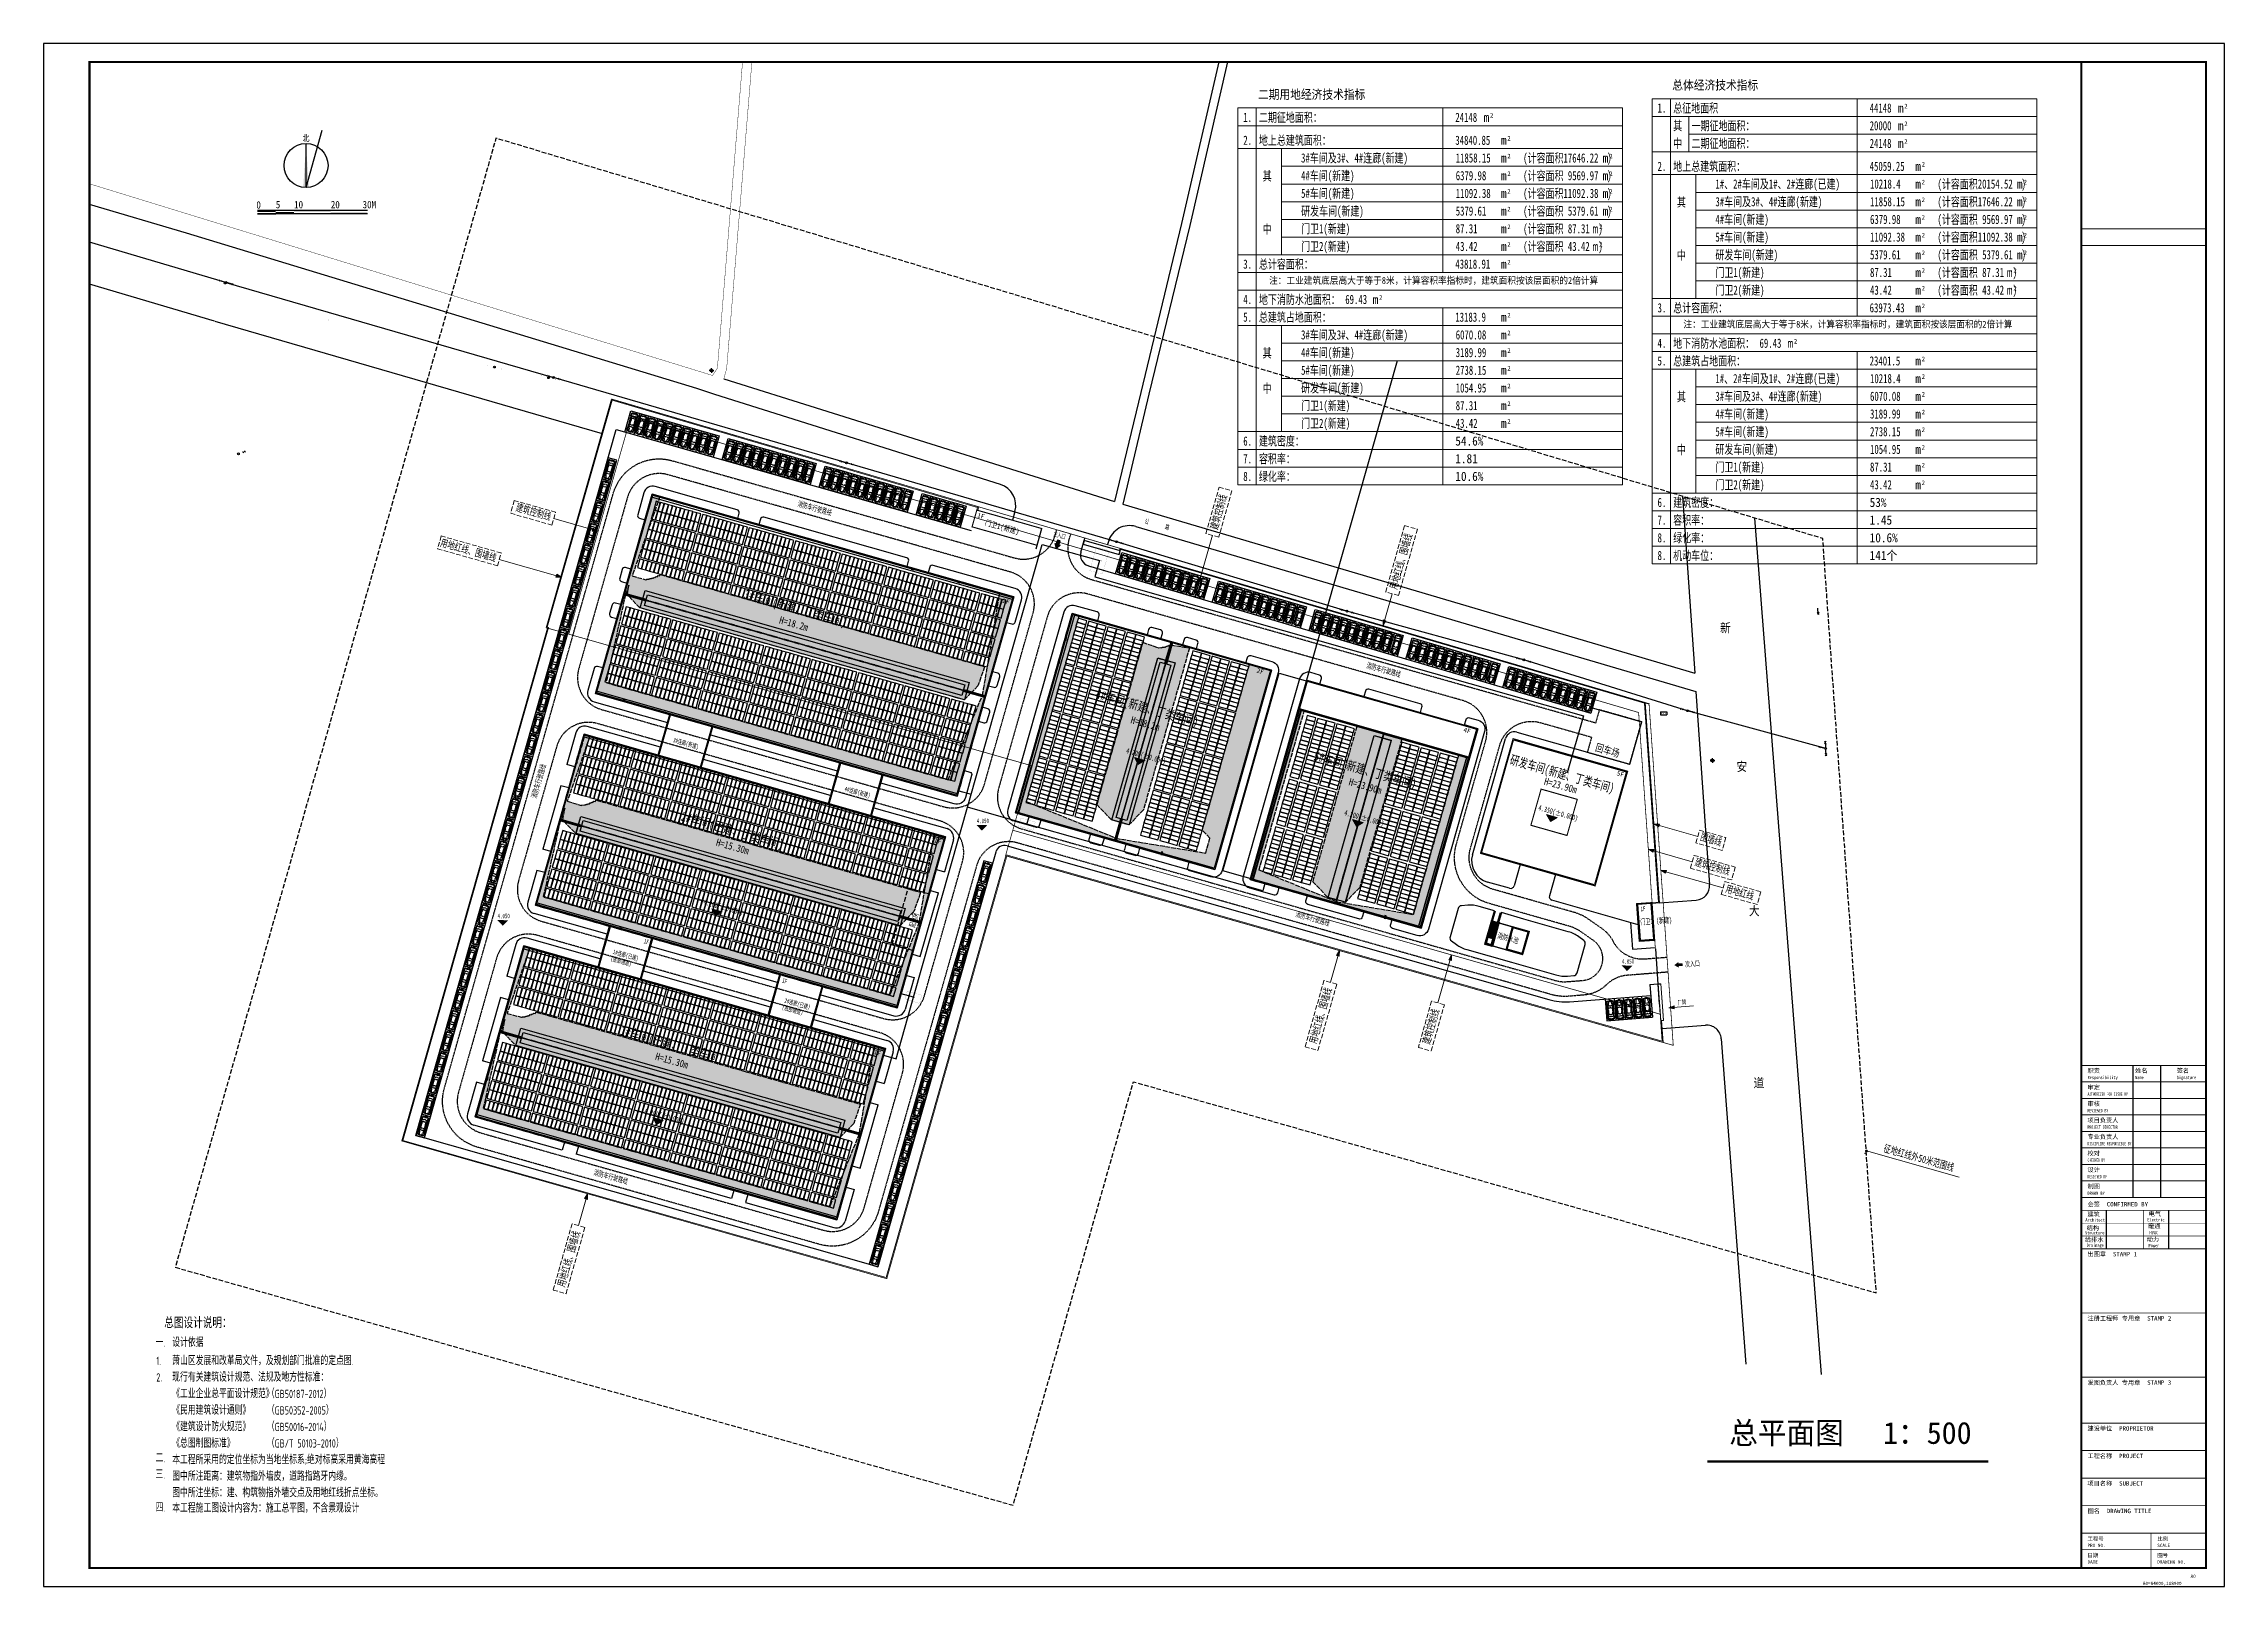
# Model space of a CAD drawing. Header units: metres. Extents: x 221342 to 221936, y -165780 to -165359.
import ezdxf
from ezdxf.enums import TextEntityAlignment as Align

# ---------------------------------------------------------------- set-up
doc = ezdxf.new("R2010")
doc.units = ezdxf.units.M
for name, pattern in [('CENTER', [5.08, 3.175, -0.635, 0.635, -0.635]), ('DASH', [0.35, 0.25, -0.1]), ('DASHED', [1.524, 1.27, -0.254]), ('X33', [28, 25, -3])]:
    doc.linetypes.add(name, pattern=pattern)
doc.layers.add('0-道路', color=22, linetype='Continuous', lineweight=0)
doc.layers.add('地形图', color=250, linetype='Continuous', lineweight=13)
for name, color, linetype in [('B-文字', 30, 'Continuous'), ('biao1', 5, 'Continuous'), ('COLUMN', 220, 'Continuous'), ('DIM_TEXT', 7, 'Continuous'), ('DLSS', 4, 'Continuous'), ('DX', 250, 'Continuous'), ('JZ-楼梯', 15, 'Continuous'), ('NOTH', 3, 'Continuous'), ('PUB_DIM', 3, 'Continuous'), ('PUB_TEXT', 7, 'Continuous'), ('sgt-室外', 47, 'Continuous'), ('SOLID_HATCH', 251, 'Continuous'), ('TEXT', 171, 'Continuous'), ('TK', 3, 'Continuous'), ('WALL', 51, 'Continuous'), ('WINDOW', 150, 'Continuous'), ('zt-道路', 240, 'Continuous'), ('包边板', 8, 'Continuous'), ('单元区域外轮廓', 7, 'ByLayer'), ('屋脊线', 7, 'ByLayer'), ('工矿建筑物及其它设施', 231, 'Continuous'), ('并网柜', 7, 'ByLayer'), ('开关站', 7, 'ByLayer'), ('柱', 2, 'Continuous'), ('测量控制点', 1, 'Continuous'), ('消防车道', 3, 'Continuous'), ('电缆通道', 7, 'ByLayer'), ('管线及附属设施', 4, 'Continuous'), ('箱变', 7, 'ByLayer'), ('组件', 7, 'ByLayer'), ('绿化', 3, 'Continuous'), ('逆变器', 7, 'ByLayer'), ('阴影', 8, 'DASHED'), ('障碍物', 7, 'ByLayer')]:
    doc.layers.add(name, color=color, linetype=linetype)
doc.styles.add('-黑体', font='txt', dxfattribs={"width": 0.7})
doc.styles.add('_HZTXT', font='txt.shx', dxfattribs={"width": 0.8, "bigfont": 'HZTXT.shx'})
doc.styles.add('Albedo', font='gbenor', dxfattribs={"bigfont": 'gbcbig'})
doc.styles.add('DIM', font='txt')
doc.styles.add('HZHT', font='txt')
doc.styles.add('TSSD_REIN', font='Tssdeng.shx', dxfattribs={"width": 0.7, "bigfont": 'hztxt.shx'})
doc.styles.add('图框字体2', font='txt', dxfattribs={"width": 0.8})
pattern_1 = [(344.143, (221595.9987, -165598.90403), (0.17959642, 0.19653122), [0, -0.238125])]

msp = doc.modelspace()

# ---------------------------------------------------------------- texts
at = {"style": 'DIM', "flags": 9}
for tag, s in [('YSIZE', '1100'), ('XSIZE', '5500')]:
    msp.add_attdef(tag, (221404.58, -165405.63), s, height=0.0025, dxfattribs=at)
at = {"layer": 'B-文字', "color": 0, "style": 'TSSD_REIN', "width": 0.7}
for s, height, p in [('总图设计说明：', 3, (221374.57, -165709.38, -2.55)), ('一.', 2.25, (221372.19, -165714.43, -2.55)), ('设计依据', 2.25, (221376.75, -165714.43, -2.55)), ('1.', 2.25, (221372.41, -165719.42, -2.55)), ('2.', 2.25, (221372.41, -165723.92, -2.55)), ('现行有关建筑设计规范、法规及地方性标准：', 2.25, (221376.75, -165723.92, -2.55)), ('萧山区发展和改革局文件，及规划部门批准的定点图.', 2.25, (221376.75, -165719.42, -2.55)), ('《工业企业总平面设计规范》          ', 2.25, (221376.75, -165728.42, -2.55)), ('（GB50187-2012）', 2.25, (221402.56, -165728.42, -2.55)), ('《民用建筑设计通则》            ', 2.25, (221376.75, -165732.92, -2.55)), ('（GB50352-2005）', 2.25, (221402.56, -165732.92, -2.55)), ('《建筑设计防火规范》', 2.25, (221376.75, -165737.42, -2.55)), ('《总图制图标准》', 2.25, (221376.75, -165741.92, -2.55)), ('（GB50016-2014）', 2.25, (221402.56, -165737.42, -2.55)), ('（GB/T 50103-2010）', 2.25, (221402.56, -165741.92, -2.55)), ('二.', 2.25, (221372.19, -165745.93, -2.55)), ('本工程所采用的定位坐标为当地坐标系;绝对标高采用黄海高程', 2.25, (221376.75, -165746.42, -2.55)), ('三.', 2.25, (221372.19, -165750.43, -2.55)), ('图中所注距离：建筑物指外墙皮，道路指路牙内缘。', 2.25, (221376.75, -165750.92, -2.55)), ('四.', 2.25, (221372.19, -165759.43, -2.55)), ('本工程施工图设计内容为：施工总平图，不含景观设计', 2.25, (221376.75, -165759.59, -2.55)), ('图中所注坐标：建、构筑物指外墙交点及用地红线折点坐标。', 2.25, (221376.75, -165755.42, -2.55))]:
    msp.add_text(s, height=height, dxfattribs=at).set_placement(p)
at = {"layer": 'PUB_DIM', "color": 5, "lineweight": 0, "style": '-黑体'}
for s, height, width, p in [('二期用地经济技术指标', 2.5, 0.9, (221672.74, -165374.33)), ('总体经济技术指标', 2.5, 0.9, (221785.69, -165371.79)), ('1.', 2.5, 0.7, (221781.66, -165378.05)), ('m', 2.5, 0.9, (221847.17, -165378.05)), ('2', 1.25, 0.9, (221848.91, -165376.89)), ('1.', 2.5, 0.7, (221668.72, -165380.59)), ('m', 2.5, 0.9, (221734.23, -165380.59)), ('2', 1.25, 0.9, (221735.97, -165379.43)), ('m', 2.5, 0.9, (221847.17, -165382.87)), ('2', 1.25, 0.9, (221848.91, -165381.71)), ('2.', 2.5, 0.7, (221668.72, -165386.84)), ('34840.85', 2.5, 0.7, (221726.53, -165386.84)), ('m', 2.5, 0.9, (221738.98, -165386.84)), ('m', 2.5, 0.9, (221738.98, -165391.66)), ('2', 1.25, 0.9, (221740.71, -165385.68)), ('2', 1.25, 0.9, (221740.71, -165390.51)), ('m', 2.5, 0.9, (221766.69, -165391.66)), ('2', 1.25, 0.9, (221768.51, -165390.51)), ('m', 2.5, 0.9, (221847.17, -165387.69)), ('2', 1.25, 0.9, (221848.91, -165386.53)), ('其', 2.5, 0.7, (221674.01, -165396.6)), ('m', 2.5, 0.9, (221738.98, -165396.48)), ('2', 1.25, 0.9, (221740.71, -165395.33)), ('m', 2.5, 0.9, (221766.69, -165396.48)), ('2', 1.25, 0.9, (221768.51, -165395.33)), ('2.', 2.5, 0.7, (221781.66, -165393.94)), ('45059.25', 2.5, 0.7, (221839.48, -165393.94)), ('m', 2.5, 0.9, (221851.92, -165393.94)), ('2', 1.25, 0.9, (221853.66, -165392.78)), ('m', 2.5, 0.9, (221738.98, -165401.31)), ('2', 1.25, 0.9, (221740.71, -165400.15)), ('m', 2.5, 0.9, (221766.69, -165401.31)), ('2', 1.25, 0.9, (221768.51, -165400.15)), ('其', 2.5, 0.7, (221786.95, -165403.7)), ('m', 2.5, 0.9, (221851.92, -165398.76)), ('m', 2.5, 0.9, (221851.92, -165403.58)), ('2', 1.25, 0.9, (221853.66, -165397.61)), ('2', 1.25, 0.9, (221853.66, -165402.43)), ('m', 2.5, 0.9, (221879.64, -165398.76)), ('m', 2.5, 0.9, (221879.64, -165403.58)), ('2', 1.25, 0.9, (221881.45, -165397.61)), ('2', 1.25, 0.9, (221881.45, -165402.43)), ('m', 2.5, 0.9, (221738.98, -165406.13)), ('2', 1.25, 0.9, (221740.71, -165404.97)), ('m', 2.5, 0.9, (221766.69, -165406.13)), ('2', 1.25, 0.9, (221768.51, -165404.97)), ('m', 2.5, 0.9, (221851.92, -165408.41)), ('2', 1.25, 0.9, (221853.66, -165407.25)), ('m', 2.5, 0.9, (221879.64, -165408.41)), ('2', 1.25, 0.9, (221881.45, -165407.25)), ('中', 2.5, 0.7, (221674.01, -165411.07)), ('m', 2.5, 0.9, (221738.98, -165410.95)), ('2', 1.25, 0.9, (221740.71, -165409.79)), ('2', 1.25, 0.9, (221740.71, -165414.61)), ('m', 2.5, 0.9, (221763.92, -165410.95)), ('2', 1.25, 0.9, (221765.74, -165409.79)), ('2', 1.25, 0.9, (221765.74, -165414.61)), ('m', 2.5, 0.9, (221851.92, -165413.23)), ('2', 1.25, 0.9, (221853.66, -165412.07)), ('m', 2.5, 0.9, (221879.64, -165413.23)), ('2', 1.25, 0.9, (221881.45, -165412.07)), ('3.', 2.5, 0.7, (221668.72, -165420.59)), ('43818.91', 2.5, 0.7, (221726.53, -165420.59)), ('m', 2.5, 0.9, (221738.98, -165415.77)), ('m', 2.5, 0.9, (221738.98, -165420.59)), ('2', 1.25, 0.9, (221740.71, -165419.43)), ('m', 2.5, 0.9, (221763.92, -165415.77)), ('中', 2.5, 0.7, (221786.95, -165418.17)), ('m', 2.5, 0.9, (221851.92, -165418.05)), ('2', 1.25, 0.9, (221853.66, -165416.89)), ('m', 2.5, 0.9, (221879.64, -165418.05)), ('2', 1.25, 0.9, (221881.45, -165416.89)), ('注：工业建筑底层高大于等于8米，计算容积率指标时，建筑面积按该层面积的2倍计算', 1.875, 0.9, (221675.77, -165424.74)), ('m', 2.5, 0.9, (221851.92, -165422.87)), ('2', 1.25, 0.9, (221853.66, -165421.71)), ('2', 1.25, 0.9, (221853.66, -165426.53)), ('m', 2.5, 0.9, (221876.86, -165422.87)), ('2', 1.25, 0.9, (221878.68, -165421.71)), ('2', 1.25, 0.9, (221878.68, -165426.53)), ('4.', 2.5, 0.7, (221668.72, -165430.23)), ('m', 2.5, 0.9, (221704.01, -165430.23)), ('2', 1.25, 0.9, (221705.75, -165429.08)), ('3.', 2.5, 0.7, (221781.66, -165432.51)), ('63973.43', 2.5, 0.7, (221839.48, -165432.51)), ('m', 2.5, 0.9, (221851.92, -165427.69)), ('m', 2.5, 0.9, (221851.92, -165432.51)), ('2', 1.25, 0.9, (221853.66, -165431.36)), ('m', 2.5, 0.9, (221876.86, -165427.69)), ('5.', 2.5, 0.7, (221668.72, -165435.06)), ('总建筑占地面积：', 2.5, 0.7, (221672.99, -165435.06)), ('13183.9', 2.5, 0.7, (221726.53, -165435.06)), ('m', 2.5, 0.9, (221738.98, -165435.06)), ('2', 1.25, 0.9, (221740.71, -165433.9)), ('注：工业建筑底层高大于等于8米，计算容积率指标时，建筑面积按该层面积的2倍计算', 1.875, 0.9, (221788.72, -165436.66)), ('其', 2.5, 0.7, (221674.01, -165444.82)), ('m', 2.5, 0.9, (221738.98, -165439.88)), ('m', 2.5, 0.9, (221738.98, -165444.7)), ('2', 1.25, 0.9, (221740.71, -165438.72)), ('2', 1.25, 0.9, (221740.71, -165443.54)), ('4.', 2.5, 0.7, (221781.66, -165442.16)), ('m', 2.5, 0.9, (221817.08, -165442.16)), ('2', 1.25, 0.9, (221818.82, -165441)), ('m', 2.5, 0.9, (221738.98, -165449.52)), ('2', 1.25, 0.9, (221740.71, -165448.36)), ('5.', 2.5, 0.7, (221781.66, -165446.98)), ('总建筑占地面积：', 2.5, 0.7, (221785.93, -165446.98)), ('23401.5', 2.5, 0.7, (221839.48, -165446.98)), ('m', 2.5, 0.9, (221851.92, -165446.98)), ('2', 1.25, 0.9, (221853.66, -165445.82)), ('中', 2.5, 0.7, (221674.01, -165454.46)), ('m', 2.5, 0.9, (221738.98, -165454.34)), ('2', 1.25, 0.9, (221740.71, -165453.18)), ('其', 2.5, 0.7, (221786.95, -165456.74)), ('m', 2.5, 0.9, (221851.92, -165451.8)), ('m', 2.5, 0.9, (221851.92, -165456.62)), ('2', 1.25, 0.9, (221853.66, -165450.64)), ('2', 1.25, 0.9, (221853.66, -165455.46)), ('m', 2.5, 0.9, (221738.98, -165459.16)), ('2', 1.25, 0.9, (221740.71, -165458.01)), ('m', 2.5, 0.9, (221851.92, -165461.44)), ('2', 1.25, 0.9, (221853.66, -165460.28)), ('6.', 2.5, 0.7, (221668.72, -165468.81)), ('建筑密度：', 2.5, 0.7, (221672.99, -165468.81)), ('54.6%', 2.5, 0.9, (221726.53, -165468.81)), ('m', 2.5, 0.9, (221738.98, -165463.98)), ('2', 1.25, 0.9, (221740.71, -165462.83)), ('m', 2.5, 0.9, (221851.92, -165466.26)), ('2', 1.25, 0.9, (221853.66, -165465.11)), ('7.', 2.5, 0.7, (221668.72, -165473.63)), ('容积率：', 2.5, 0.7, (221672.99, -165473.63)), ('1.81', 2.5, 0.9, (221726.53, -165473.63)), ('中', 2.5, 0.7, (221786.95, -165471.2)), ('m', 2.5, 0.9, (221851.92, -165471.08)), ('2', 1.25, 0.9, (221853.66, -165469.93)), ('8.', 2.5, 0.7, (221668.72, -165478.45)), ('绿化率：', 2.5, 0.7, (221672.99, -165478.45)), ('10.6%', 2.5, 0.9, (221726.53, -165478.45)), ('m', 2.5, 0.9, (221851.92, -165475.91)), ('m', 2.5, 0.9, (221851.92, -165480.73)), ('2', 1.25, 0.9, (221853.66, -165474.75)), ('2', 1.25, 0.9, (221853.66, -165479.57)), ('6.', 2.5, 0.7, (221781.66, -165485.55)), ('建筑密度：', 2.5, 0.7, (221785.93, -165485.55)), ('53%', 2.5, 0.9, (221839.48, -165485.55)), ('7.', 2.5, 0.7, (221781.66, -165490.37)), ('容积率：', 2.5, 0.7, (221785.93, -165490.37)), ('1.45', 2.5, 0.9, (221839.48, -165490.37)), ('8.', 2.5, 0.7, (221781.66, -165495.19)), ('绿化率：', 2.5, 0.7, (221785.93, -165495.19)), ('10.6%', 2.5, 0.9, (221839.48, -165495.19)), ('8.', 2.5, 0.7, (221781.66, -165500.01)), ('机动车位：', 2.5, 0.7, (221785.93, -165500.01)), ('141个', 2.5, 0.9, (221839.48, -165500.01)), ('新', 2.5, 0.9, (221798.69, -165519.73)), ('安', 2.5, 0.9, (221803.17, -165557.55)), ('大', 2.5, 0.9, (221806.56, -165596.86)), ('道', 2.5, 0.9, (221807.83, -165643.76))]:
    msp.add_text(s, height=height, dxfattribs=dict(at, width=width)).set_placement(p)
at = {"layer": 'PUB_DIM', "color": 7, "lineweight": 0, "style": '-黑体', "width": 0.7}
for s, p in [('二期征地面积：', (221672.99, -165380.59)), ('总征地面积', (221785.93, -165378.05)), ('44148', (221839.48, -165378.05)), ('24148', (221726.53, -165380.59)), ('其', (221785.93, -165382.87)), ('一期征地面积：', (221790.93, -165382.87)), ('20000', (221839.48, -165382.87)), ('地上总建筑面积：', (221672.99, -165386.84)), ('3#车间及3#、4#连廊(新建)', (221684.48, -165391.66)), ('中', (221785.93, -165387.69)), ('二期征地面积：', (221790.93, -165387.69)), ('24148', (221839.48, -165387.69)), ('4#车间(新建)', (221684.48, -165396.48)), ('地上总建筑面积：', (221785.93, -165393.94)), ('5#车间(新建)', (221684.48, -165401.31)), ('3#车间及3#、4#连廊(新建)', (221797.43, -165403.58)), ('1#、2#车间及1#、2#连廊(已建)', (221797.43, -165398.76)), ('研发车间(新建)', (221684.48, -165406.13)), ('5379.61', (221726.64, -165406.13)), ('(计容面积 5379.61  )', (221745.03, -165406.13)), ('4#车间(新建)', (221797.43, -165408.41)), ('门卫1(新建)', (221684.48, -165410.95)), ('门卫2(新建)', (221684.48, -165415.77)), ('43.42', (221726.64, -165415.77)), ('87.31', (221726.64, -165410.95)), ('(计容面积 87.31  )', (221745.03, -165410.95)), ('(计容面积 43.42  )', (221745.03, -165415.77)), ('5#车间(新建)', (221797.43, -165413.23)), ('总计容面积：', (221672.99, -165420.59)), ('研发车间(新建)', (221797.43, -165418.05)), ('5379.61', (221839.58, -165418.05)), ('(计容面积 5379.61  )', (221857.97, -165418.05)), ('门卫1(新建)', (221797.43, -165422.87)), ('门卫2(新建)', (221797.43, -165427.69)), ('43.42', (221839.58, -165427.69)), ('87.31', (221839.58, -165422.87)), ('(计容面积 87.31  )', (221857.97, -165422.87)), ('(计容面积 43.42  )', (221857.97, -165427.69)), ('地下消防水池面积：', (221672.99, -165430.23)), ('69.43', (221696.53, -165430.23)), ('总计容面积：', (221785.93, -165432.51)), ('3#车间及3#、4#连廊(新建)', (221684.48, -165439.88)), ('6070.08', (221726.64, -165439.88)), ('4#车间(新建)', (221684.48, -165444.7)), ('3189.99', (221726.64, -165444.7)), ('地下消防水池面积：', (221785.93, -165442.16)), ('69.43', (221809.47, -165442.16)), ('5#车间(新建)', (221684.48, -165449.52)), ('2738.15', (221726.64, -165449.52)), ('1#、2#车间及1#、2#连廊(已建)', (221797.43, -165451.8)), ('10218.4', (221839.58, -165451.8)), ('研发车间(新建)', (221684.48, -165454.34)), ('1054.95', (221726.64, -165454.34)), ('3#车间及3#、4#连廊(新建)', (221797.43, -165456.62)), ('6070.08', (221839.58, -165456.62)), ('门卫1(新建)', (221684.48, -165459.16)), ('门卫2(新建)', (221684.48, -165463.98)), ('87.31', (221726.64, -165459.16)), ('4#车间(新建)', (221797.43, -165461.44)), ('3189.99', (221839.58, -165461.44)), ('43.42', (221726.64, -165463.98)), ('5#车间(新建)', (221797.43, -165466.26)), ('2738.15', (221839.58, -165466.26)), ('研发车间(新建)', (221797.43, -165471.08)), ('门卫1(新建)', (221797.43, -165475.91)), ('1054.95', (221839.58, -165471.08)), ('门卫2(新建)', (221797.43, -165480.73)), ('43.42', (221839.58, -165480.73)), ('87.31', (221839.58, -165475.91))]:
    msp.add_text(s, height=2.5, dxfattribs=at).set_placement(p)
at = {"layer": 'PUB_DIM', "color": 6, "lineweight": 0, "style": '-黑体', "width": 0.7}
for s, p in [('11858.15', (221726.64, -165391.66)), ('(计容面积17646.22  )', (221745.03, -165391.66)), ('6379.98', (221726.64, -165396.48)), ('(计容面积 9569.97  )', (221745.03, -165396.48)), ('11092.38', (221726.64, -165401.31)), ('(计容面积11092.38  )', (221745.03, -165401.31)), ('10218.4', (221839.58, -165398.76)), ('11858.15', (221839.58, -165403.58)), ('(计容面积20154.52  )', (221857.97, -165398.76)), ('(计容面积17646.22  )', (221857.97, -165403.58)), ('6379.98', (221839.58, -165408.41)), ('(计容面积 9569.97  )', (221857.97, -165408.41)), ('11092.38', (221839.58, -165413.23)), ('(计容面积11092.38  )', (221857.97, -165413.23))]:
    msp.add_text(s, height=2.5, dxfattribs=at).set_placement(p)
at = {"layer": 'PUB_DIM', "color": 20, "lineweight": 0, "style": '-黑体', "width": 0.9}
for s, p in [('0', (221399.68, -165404.22)), ('5', (221404.97, -165404.13)), ('10', (221409.97, -165404.13)), ('20', (221419.97, -165404.13)), ('30M', (221428.64, -165404.13))]:
    msp.add_text(s, height=2, dxfattribs=at).set_placement(p)
at = {"layer": 'PUB_DIM', "color": 20, "lineweight": 0, "style": '-黑体', "width": 0.7}
for s, rotation, p in [('建筑控制线', 344.14276, (221470.24, -165486.53)), ('建筑控制线', 74.14276, (221661.63, -165491.9)), ('用地红线、围墙线', 344.14276, (221449.68, -165496.17)), ('用地红线、围墙线', 74.14276, (221710.54, -165508.19)), ('围墙线', 344.14276, (221793.17, -165576.32)), ('建筑控制线', 344.14276, (221791.65, -165583.2)), ('用地红线', 344.14276, (221800.03, -165590.49)), ('用地红线、围墙线', 74.14276, (221688.61, -165632.01)), ('建筑控制线', 74.14276, (221719.49, -165632.15)), ('征地红线外50米范围线', 344.14276, (221843.08, -165661.22)), ('用地红线、围墙线', 74.14276, (221483.65, -165698.31))]:
    msp.add_text(s, height=2, rotation=rotation, dxfattribs=at).set_placement(p)
at = {"layer": 'PUB_DIM', "color": 5, "lineweight": 0, "style": '-黑体'}
for s, height, rotation, width, p in [('消防车行驶路线', 1.5, 344.14276, 0.65, (221547.12, -165485.31)), ('门卫1(新建)', 1.5, 344.14276, 0.8, (221598.17, -165490.46)), ('公       路', 1.25, 344.14276, 0.65, (221641.72, -165489.92)), ('主入口', 1.25, 344.14276, 0.65, (221616.8, -165493.42)), ('3#车间(新建、丁类车间)', 2.5, 344.14276, 0.8, (221532.48, -165510.39)), ('H=18.2m', 2, 344.14276, 0.8, (221542.06, -165517.22)), ('消防车行驶路线', 1.5, 344.14276, 0.65, (221702.2, -165529.36)), ('4#车间(新建、丁类车间)', 2.5, 344.14276, 0.8, (221628.3, -165537.61)), ('H=18.2m', 2, 344.14276, 0.8, (221637.88, -165544.44)), ('3#连廊(新建)', 1.25, 344.14276, 0.65, (221513.16, -165549.62)), ('回车场', 2, 344.14276, 0.8, (221764.53, -165551.95)), ('消防车行驶路线', 1.5, 74.14276, 0.65, (221476.04, -165565.07)), ('4.200(%%p0.000)', 1.5, 344.14276, 0.65, (221636.68, -165552.63)), ('5#车间(新建、丁类车间)', 2.5, 344.14276, 0.8, (221687.75, -165554.49)), ('研发车间(新建、丁类车间)', 2.5, 344.14276, 0.7, (221741.21, -165555.5)), ('4#连廊(新建)', 1.25, 344.14276, 0.65, (221559.93, -165562.9)), ('H=23.90m', 2, 344.14276, 0.8, (221697.33, -165561.33)), ('H=23.90m', 2, 344.14276, 0.8, (221750.58, -165561.16)), ('4.200(%%p0.000)', 1.5, 344.14276, 0.65, (221696.13, -165569.52)), ('4.350(%%p0.000)', 1.5, 344.14276, 0.65, (221749.02, -165568.16)), ('2#车间(已建、丁类车间)', 2.5, 344.14276, 0.8, (221515.27, -165570.96)), ('H=15.30m', 2, 344.14276, 0.8, (221524.85, -165577.8)), ('4.200(%%p0.000)', 1.5, 344.14276, 0.65, (221521.42, -165593.86)), ('配电房', 1.5, 74.14276, 0.65, (221579.12, -165600.3)), ('消防车行驶路线', 1.5, 344.14276, 0.65, (221682.85, -165597.15)), ('门卫1 (新建)', 1.5, 4.05406, 0.65, (221777.02, -165599.44)), ('1F', 1.25, 4.05406, 0.65, (221777.08, -165595.75)), ('1F', 1.25, 344.14276, 0.65, (221505.2, -165604.43)), ('消防水池', 1.5, 344.14276, 0.7, (221737.87, -165603.01)), ('(底部通道)', 1.25, 344.14276, 0.65, (221496.12, -165609.15)), ('1#连廊(已建)', 1.25, 344.14276, 0.65, (221496.77, -165607.33)), ('次入口', 1.5, 4.05406, 0.65, (221789.17, -165610.97)), ('1F', 1.25, 344.14276, 0.65, (221542.89, -165615.13)), ('(底部通道)', 1.25, 344.14276, 0.65, (221542.88, -165622.44)), ('2#连廊(已建)', 1.25, 344.14276, 0.65, (221543.53, -165620.62)), ('厂牌', 1.25, 4.05406, 0.65, (221787.18, -165621.3)), ('1#车间(已建、丁类车间)', 2.5, 344.14276, 0.8, (221498.69, -165629.33)), ('H=15.30m', 2, 344.14276, 0.8, (221508.27, -165636.17)), ('4.200(%%p0.000)', 1.5, 344.14276, 0.65, (221505.34, -165650.76)), ('消防车行驶路线', 1.5, 344.14276, 0.65, (221491.53, -165667.55))]:
    msp.add_text(s, height=height, rotation=rotation, dxfattribs=dict(at, width=width)).set_placement(p)
for s, p in [('1F', (221596.09, -165488.3)), ('2F', (221602.94, -165511.59)), ('2F', (221672.25, -165530.63)), ('4F', (221728.63, -165546.8)), ('5F', (221770.42, -165558.64)), ('1F', (221584.29, -165576.9)), ('1F', (221567.89, -165634.62))]:
    msp.add_text(s, height=1.25, rotation=344.14276, dxfattribs=at).set_placement(p)
at = {"layer": 'PUB_DIM', "color": 80, "lineweight": 0, "style": '-黑体', "width": 0.65}
for p in [(221597.73, -165571.11), (221467.11, -165597.04), (221773.61, -165609.4)]:
    msp.add_attdef('4.050', text='', height=1.25, dxfattribs=at).set_placement(p, align=Align.MIDDLE)
at = {"layer": 'TEXT', "style": 'HZHT'}
for s, p in [('总平面图', (221801.21, -165740.92, -20.77)), ('1：500', (221843.15, -165740.92, -20.77))]:
    msp.add_text(s, height=6, dxfattribs=at).set_placement(p)
at = {"layer": 'TK', "style": '图框字体2'}
for s, height, p in [('职责', 1.2, (221898.88, -165639.76)), ('姓名', 1.2, (221911.85, -165639.76)), ('签名', 1.2, (221923.2, -165639.76)), ('审定', 1.2, (221898.88, -165644.3)), ('审核', 1.2, (221898.88, -165648.8)), ('项目负责人', 1.2, (221898.88, -165653.3)), ('专业负责人', 1.2, (221898.88, -165657.8)), ('校对', 1.2, (221898.88, -165662.3)), ('设计', 1.2, (221898.88, -165666.8)), ('制图', 1.2, (221898.88, -165671.3)), ('会签  CONFIRMED BY', 1.2, (221898.88, -165676.2)), ('建筑', 1.2, (221898.85, -165678.92)), ('暖通', 1.2, (221915.4, -165682.18)), ('电气', 1.2, (221915.55, -165678.83)), ('给排水', 1.2, (221898.17, -165685.83)), ('结构', 1.2, (221898.66, -165682.65)), ('动力', 1.2, (221915.01, -165685.8)), ('出图章  STAMP 1', 1.2, (221898.88, -165689.8)), ('注册工程师 专用章  STAMP 2', 1.2, (221898.88, -165707.3)), ('发图负责人 专用章  STAMP 3', 1.2, (221898.88, -165724.8)), ('建设单位  PROPRIETOR', 1.2, (221898.88, -165737.3)), ('工程名称  PROJECT', 1.2, (221898.88, -165744.8)), ('项目名称  SUBJECT', 1.2, (221898.88, -165752.3)), ('图名  DRAWING TITLE', 1.2, (221898.88, -165759.8)), ('工程号', 1.05, (221898.88, -165767.3)), ('PRO NO.', 0.9, (221898.88, -165769.03)), ('SCALE', 0.9, (221917.88, -165769.03)), ('比例', 1.05, (221917.88, -165767.3)), ('DATE', 0.9, (221898.88, -165773.53)), ('日期', 1.05, (221898.88, -165771.8)), ('DRAWING NO.', 0.9, (221917.88, -165773.53)), ('图号', 1.05, (221917.88, -165771.8)), ('A0=84000,118900', 0.9, (221913.96, -165779.38))]:
    msp.add_text(s, height=height, dxfattribs=at).set_placement(p)
for s, width, p in [('AUTHORIZED FOR ISSUE BY', 0.65, (221898.88, -165646.03)), ('Responsibility', 0.8, (221898.88, -165641.5)), ('Name', 0.8, (221911.85, -165641.5)), ('Signature', 0.8, (221923.2, -165641.5)), ('REVIEWED BY', 0.7, (221898.88, -165650.53)), ('PROJECT DIRECTOR', 0.7, (221898.88, -165655.03)), ('CHECKED BY', 0.65, (221898.88, -165664.03)), ('DISCIPLINE RESPONSIBLE BY', 0.65, (221898.88, -165659.53)), ('DESIGNED BY', 0.65, (221898.88, -165668.53)), ('DRAWN BY', 0.8, (221898.88, -165673.03)), ('Architect', 0.8, (221898.29, -165680.34)), ('Electric', 0.8, (221915.17, -165680.26)), ('Structure', 0.8, (221898.19, -165683.8)), ('Drainage', 0.8, (221898.62, -165687.21)), ('Power', 0.8, (221915.49, -165687.31)), ('HVAC', 0.8, (221915.77, -165683.8))]:
    msp.add_text(s, height=0.9, dxfattribs=dict(at, width=width)).set_placement(p)
at = {"layer": 'TK', "color": 254, "style": '图框字体2'}
msp.add_text('A0', height=0.9, dxfattribs=at).set_placement((221926.97, -165777.43))
at = {"layer": '逆变器', "color": 2}
for s, p in [('TB1', (221578.53, -165502.4, 16.78)), ('TB3', (221591.2, -165506, 16.78)), ('TB2', (221620.27, -165521.49, 16.66)), ('TB1', (221618.47, -165527.82, 16.66)), ('TB2', (221499.83, -165538.38, 16.78)), ('TB1', (221683.49, -165542.24, 22.66)), ('TB1', (221586.59, -165575.38, 14.23)), ('TB3', (221646.51, -165579.95, 17.38)), ('TB2', (221476.48, -165594.12, 14.23)), ('TB2', (221707.41, -165597.31, 23.16)), ('TB3', (221499.05, -165600.54, 14.23)), ('TB1', (221549.94, -165627.34, 14.23)), ('TB3', (221570.26, -165633.11, 14.23)), ('TB2', (221462.61, -165641.34, 14.75))]:
    msp.add_text(s, height=0.2, rotation=344.143, dxfattribs=at).set_placement(p, align=Align.MIDDLE_CENTER)

# ---------------------------------------------------------------- blocks, each defined once
blk = doc.blocks.new('117001')
at = {"layer": '测量控制点', "color": 1, "linetype": 'Continuous', "flags": 128}
for points in [[(-0.4, 0), (-0.65, 0)], [(0, 0.4), (0, 0.65)], [(0.4, 0), (0.65, 0)], [(0, -0.4), (0, -0.65)]]:
    blk.add_lwpolyline(points, dxfattribs=at)
at = {"layer": '测量控制点', "color": 1, "linetype": 'Continuous'}
blk.add_circle((0, 0), 0.4, dxfattribs=at)
at = {"layer": '测量控制点', "color": 1}
blk.add_point((0, 0), dxfattribs=at)
blk = doc.blocks.new('511301')
at = {"layer": '管线及附属设施', "color": 4, "linetype": 'Continuous', "flags": 128}
for points in [[(2, 0), (0.25, 0)], [(1.24, 0.15), (1.5, 0), (1.24, -0.15)], [(1.74, 0.15), (2, 0), (1.74, -0.15)]]:
    blk.add_lwpolyline(points, dxfattribs=at)
blk = doc.blocks.new('604')
at = {"layer": '管线及附属设施', "color": 4, "linetype": 'Continuous'}
blk.add_circle((0, 0), 0.25, dxfattribs=at)
blk = doc.blocks.new('DBLOCK1')
at = {"layer": '管线及附属设施', "color": 4}
for points in [[(516739.836727, 382893.4046), (516739.834675, 382893.394992), (516739.833894, 382893.385199)], [(516739.836727, 382893.4046), (516739.833894, 382893.385199), (516739.834399, 382893.375387)], [(516739.836727, 382893.4046), (516739.834399, 382893.375387), (516739.83618, 382893.365725)], [(516739.836727, 382893.4046), (516739.83618, 382893.365725), (516739.839207, 382893.356378)], [(516739.836727, 382893.4046), (516739.919845, 382893.458464), (516739.910051, 382893.459245)], [(516739.836727, 382893.4046), (516739.910051, 382893.459245), (516739.900239, 382893.45874)], [(516739.836727, 382893.4046), (516739.900239, 382893.45874), (516739.890577, 382893.456959)], [(516739.836727, 382893.4046), (516739.929453, 382893.456413), (516739.919845, 382893.458464)], [(516739.836727, 382893.4046), (516739.890577, 382893.456959), (516739.881231, 382893.453932)], [(516739.836727, 382893.4046), (516739.938711, 382893.453124), (516739.929453, 382893.456413)], [(516739.836727, 382893.4046), (516739.881231, 382893.453932), (516739.872359, 382893.449711)], [(516739.836727, 382893.4046), (516739.94746, 382893.448655), (516739.938711, 382893.453124)], [(516739.836727, 382893.4046), (516739.872359, 382893.449711), (516739.864114, 382893.444368)], [(516739.836727, 382893.4046), (516739.955552, 382893.443083), (516739.94746, 382893.448655)], [(516739.836727, 382893.4046), (516739.864114, 382893.444368), (516739.856637, 382893.437994)], [(516739.836727, 382893.4046), (516739.962846, 382893.436502), (516739.955552, 382893.443083)], [(516739.836727, 382893.4046), (516739.856637, 382893.437994), (516739.850056, 382893.430699)], [(516739.836727, 382893.4046), (516739.96922, 382893.429025), (516739.962846, 382893.436502)], [(516739.836727, 382893.4046), (516739.850056, 382893.430699), (516739.844484, 382893.422608)], [(516739.836727, 382893.4046), (516739.974563, 382893.42078), (516739.96922, 382893.429025)], [(516739.836727, 382893.4046), (516739.844484, 382893.422608), (516739.840015, 382893.413858)], [(516739.836727, 382893.4046), (516739.978784, 382893.411908), (516739.974563, 382893.42078)], [(516739.836727, 382893.4046), (516739.840015, 382893.413858), (516739.836727, 382893.4046)], [(516739.836727, 382893.4046), (516739.981811, 382893.402562), (516739.978784, 382893.411908)], [(516739.836727, 382893.4046), (516739.839207, 382893.356378), (516739.843428, 382893.347507)], [(516739.836727, 382893.4046), (516739.843428, 382893.347507), (516739.848771, 382893.339262)], [(516739.836727, 382893.4046), (516739.848771, 382893.339262), (516739.855145, 382893.331785)], [(516739.836727, 382893.4046), (516739.855145, 382893.331785), (516739.86244, 382893.325204)], [(516739.836727, 382893.4046), (516739.86244, 382893.325204), (516739.870531, 382893.319632)], [(516739.836727, 382893.4046), (516739.870531, 382893.319632), (516739.879281, 382893.315163)], [(516739.836727, 382893.4046), (516739.879281, 382893.315163), (516739.888539, 382893.311874)], [(516739.836727, 382893.4046), (516739.888539, 382893.311874), (516739.898147, 382893.309822)], [(516739.836727, 382893.4046), (516739.898147, 382893.309822), (516739.90794, 382893.309042)], [(516739.836727, 382893.4046), (516739.90794, 382893.309042), (516739.917752, 382893.309547)], [(516739.836727, 382893.4046), (516739.917752, 382893.309547), (516739.927414, 382893.311328)], [(516739.836727, 382893.4046), (516739.927414, 382893.311328), (516739.936761, 382893.314355)], [(516739.836727, 382893.4046), (516739.936761, 382893.314355), (516739.945632, 382893.318576)], [(516739.836727, 382893.4046), (516739.945632, 382893.318576), (516739.953877, 382893.323919)], [(516739.836727, 382893.4046), (516739.953877, 382893.323919), (516739.961354, 382893.330293)], [(516739.836727, 382893.4046), (516739.961354, 382893.330293), (516739.967935, 382893.337587)], [(516739.836727, 382893.4046), (516739.967935, 382893.337587), (516739.973508, 382893.345679)], [(516739.836727, 382893.4046), (516739.973508, 382893.345679), (516739.977976, 382893.354428)], [(516739.836727, 382893.4046), (516739.977976, 382893.354428), (516739.981265, 382893.363686)], [(516739.836727, 382893.4046), (516739.981265, 382893.363686), (516739.983317, 382893.373294)], [(516739.836727, 382893.4046), (516739.983317, 382893.373294), (516739.984097, 382893.383088)], [(516739.836727, 382893.4046), (516739.984097, 382893.383088), (516739.983592, 382893.3929)], [(516739.836727, 382893.4046), (516739.983592, 382893.3929), (516739.981811, 382893.402562)]]:
    blk.add_solid(points, dxfattribs=at)
blk = doc.blocks.new('DBLOCK2')
at = {"layer": '管线及附属设施', "color": 4}
for points in [[(516786.985146, 382880.052701), (516786.983051, 382880.043103), (516786.982227, 382880.033313)], [(516786.985146, 382880.052701), (516786.982227, 382880.033313), (516786.982688, 382880.023499)], [(516786.985146, 382880.052701), (516786.982688, 382880.023499), (516786.984426, 382880.013829)], [(516786.985146, 382880.052701), (516786.984426, 382880.013829), (516786.987411, 382880.004469)], [(516786.985146, 382880.052701), (516787.068504, 382880.106192), (516787.058714, 382880.107017)], [(516786.985146, 382880.052701), (516787.058714, 382880.107017), (516787.0489, 382880.106556)], [(516786.985146, 382880.052701), (516787.0489, 382880.106556), (516787.03923, 382880.104818)], [(516786.985146, 382880.052701), (516787.078103, 382880.104098), (516787.068504, 382880.106192)], [(516786.985146, 382880.052701), (516787.03923, 382880.104818), (516787.02987, 382880.101833)], [(516786.985146, 382880.052701), (516787.087346, 382880.100768), (516787.078103, 382880.104098)], [(516786.985146, 382880.052701), (516787.02987, 382880.101833), (516787.02098, 382880.097651)], [(516786.985146, 382880.052701), (516787.096075, 382880.09626), (516787.087346, 382880.100768)], [(516786.985146, 382880.052701), (516787.02098, 382880.097651), (516787.012711, 382880.092345)], [(516786.985146, 382880.052701), (516787.104142, 382880.090651), (516787.096075, 382880.09626)], [(516786.985146, 382880.052701), (516787.012711, 382880.092345), (516787.005206, 382880.086006)], [(516786.985146, 382880.052701), (516787.111407, 382880.084038), (516787.104142, 382880.090651)], [(516786.985146, 382880.052701), (516787.005206, 382880.086006), (516786.998592, 382880.07874)], [(516786.985146, 382880.052701), (516787.117747, 382880.076532), (516787.111407, 382880.084038)], [(516786.985146, 382880.052701), (516786.998592, 382880.07874), (516786.992984, 382880.070674)], [(516786.985146, 382880.052701), (516787.123053, 382880.068264), (516787.117747, 382880.076532)], [(516786.985146, 382880.052701), (516786.992984, 382880.070674), (516786.988476, 382880.061945)], [(516786.985146, 382880.052701), (516787.127234, 382880.059373), (516787.123053, 382880.068264)], [(516786.985146, 382880.052701), (516786.988476, 382880.061945), (516786.985146, 382880.052701)], [(516786.985146, 382880.052701), (516787.130219, 382880.050013), (516787.127234, 382880.059373)], [(516786.985146, 382880.052701), (516786.987411, 382880.004469), (516786.991592, 382879.995579)], [(516786.985146, 382880.052701), (516786.991592, 382879.995579), (516786.996898, 382879.98731)], [(516786.985146, 382880.052701), (516786.996898, 382879.98731), (516787.003238, 382879.979805)], [(516786.985146, 382880.052701), (516787.003238, 382879.979805), (516787.010503, 382879.973191)], [(516786.985146, 382880.052701), (516787.010503, 382879.973191), (516787.01857, 382879.967582)], [(516786.985146, 382880.052701), (516787.01857, 382879.967582), (516787.027299, 382879.963074)], [(516786.985146, 382880.052701), (516787.027299, 382879.963074), (516787.036542, 382879.959745)], [(516786.985146, 382880.052701), (516787.036542, 382879.959745), (516787.046141, 382879.95765)], [(516786.985146, 382880.052701), (516787.046141, 382879.95765), (516787.055931, 382879.956826)], [(516786.985146, 382880.052701), (516787.055931, 382879.956826), (516787.065745, 382879.957286)], [(516786.985146, 382880.052701), (516787.065745, 382879.957286), (516787.075414, 382879.959024)], [(516786.985146, 382880.052701), (516787.075414, 382879.959024), (516787.084775, 382879.962009)], [(516786.985146, 382880.052701), (516787.084775, 382879.962009), (516787.093665, 382879.966191)], [(516786.985146, 382880.052701), (516787.093665, 382879.966191), (516787.101934, 382879.971497)], [(516786.985146, 382880.052701), (516787.101934, 382879.971497), (516787.109439, 382879.977837)], [(516786.985146, 382880.052701), (516787.109439, 382879.977837), (516787.116053, 382879.985102)], [(516786.985146, 382880.052701), (516787.116053, 382879.985102), (516787.121661, 382879.993168)], [(516786.985146, 382880.052701), (516787.121661, 382879.993168), (516787.126169, 382880.001898)], [(516786.985146, 382880.052701), (516787.126169, 382880.001898), (516787.129499, 382880.011141)], [(516786.985146, 382880.052701), (516787.129499, 382880.011141), (516787.131594, 382880.02074)], [(516786.985146, 382880.052701), (516787.131594, 382880.02074), (516787.132418, 382880.03053)], [(516786.985146, 382880.052701), (516787.132418, 382880.03053), (516787.131957, 382880.040343)], [(516786.985146, 382880.052701), (516787.131957, 382880.040343), (516787.130219, 382880.050013)]]:
    blk.add_solid(points, dxfattribs=at)
blk = doc.blocks.new('DBLOCK5')
at = {"layer": '管线及附属设施', "color": 4}
for points in [[(516783.427457, 382881.068181), (516783.280869, 382881.099467), (516783.28009, 382881.089674)], [(516783.427457, 382881.068181), (516783.28009, 382881.089674), (516783.280596, 382881.079863)], [(516783.427457, 382881.068181), (516783.280596, 382881.079863), (516783.282378, 382881.070202)], [(516783.427457, 382881.068181), (516783.282919, 382881.109075), (516783.280869, 382881.099467)], [(516783.427457, 382881.068181), (516783.282378, 382881.070202), (516783.285406, 382881.060856)], [(516783.427457, 382881.068181), (516783.286206, 382881.118333), (516783.282919, 382881.109075)], [(516783.427457, 382881.068181), (516783.285406, 382881.060856), (516783.289628, 382881.051985)], [(516783.427457, 382881.068181), (516783.290674, 382881.127083), (516783.286206, 382881.118333)], [(516783.427457, 382881.068181), (516783.289628, 382881.051985), (516783.294972, 382881.043741)], [(516783.427457, 382881.068181), (516783.296245, 382881.135175), (516783.290674, 382881.127083)], [(516783.427457, 382881.068181), (516783.294972, 382881.043741), (516783.301346, 382881.036265)], [(516783.427457, 382881.068181), (516783.302825, 382881.14247), (516783.296245, 382881.135175)], [(516783.427457, 382881.068181), (516783.301346, 382881.036265), (516783.308641, 382881.029685)], [(516783.427457, 382881.068181), (516783.310301, 382881.148844), (516783.302825, 382881.14247)], [(516783.427457, 382881.068181), (516783.308641, 382881.029685), (516783.316733, 382881.024114)], [(516783.427457, 382881.068181), (516783.318545, 382881.154188), (516783.310301, 382881.148844)], [(516783.427457, 382881.068181), (516783.316733, 382881.024114), (516783.325483, 382881.019647)], [(516783.427457, 382881.068181), (516783.327416, 382881.15841), (516783.318545, 382881.154188)], [(516783.427457, 382881.068181), (516783.325483, 382881.019647), (516783.334741, 382881.016359)], [(516783.427457, 382881.068181), (516783.336762, 382881.161438), (516783.327416, 382881.15841)], [(516783.427457, 382881.068181), (516783.334741, 382881.016359), (516783.344348, 382881.014309)], [(516783.427457, 382881.068181), (516783.346423, 382881.16322), (516783.336762, 382881.161438)], [(516783.427457, 382881.068181), (516783.344348, 382881.014309), (516783.354142, 382881.01353)], [(516783.427457, 382881.068181), (516783.356234, 382881.163726), (516783.346423, 382881.16322)], [(516783.427457, 382881.068181), (516783.354142, 382881.01353), (516783.363953, 382881.014036)], [(516783.427457, 382881.068181), (516783.366027, 382881.162947), (516783.356234, 382881.163726)], [(516783.427457, 382881.068181), (516783.363953, 382881.014036), (516783.373614, 382881.015818)], [(516783.427457, 382881.068181), (516783.375635, 382881.160897), (516783.366027, 382881.162947)], [(516783.427457, 382881.068181), (516783.373614, 382881.015818), (516783.38296, 382881.018846)], [(516783.427457, 382881.068181), (516783.384893, 382881.157609), (516783.375635, 382881.160897)], [(516783.427457, 382881.068181), (516783.38296, 382881.018846), (516783.391831, 382881.023068)], [(516783.427457, 382881.068181), (516783.393643, 382881.153142), (516783.384893, 382881.157609)], [(516783.427457, 382881.068181), (516783.391831, 382881.023068), (516783.400075, 382881.028412)], [(516783.427457, 382881.068181), (516783.401735, 382881.147571), (516783.393643, 382881.153142)], [(516783.427457, 382881.068181), (516783.400075, 382881.028412), (516783.407551, 382881.034786)], [(516783.427457, 382881.068181), (516783.40903, 382881.140991), (516783.401735, 382881.147571)], [(516783.427457, 382881.068181), (516783.407551, 382881.034786), (516783.414131, 382881.042081)], [(516783.427457, 382881.068181), (516783.415404, 382881.133515), (516783.40903, 382881.140991)], [(516783.427457, 382881.068181), (516783.414131, 382881.042081), (516783.419702, 382881.050173)], [(516783.427457, 382881.068181), (516783.420748, 382881.125271), (516783.415404, 382881.133515)], [(516783.427457, 382881.068181), (516783.419702, 382881.050173), (516783.424169, 382881.058923)], [(516783.427457, 382881.068181), (516783.42497, 382881.1164), (516783.420748, 382881.125271)], [(516783.427457, 382881.068181), (516783.424169, 382881.058923), (516783.427457, 382881.068181)], [(516783.427457, 382881.068181), (516783.427998, 382881.107054), (516783.42497, 382881.1164)], [(516783.427457, 382881.068181), (516783.42978, 382881.097393), (516783.427998, 382881.107054)], [(516783.427457, 382881.068181), (516783.430286, 382881.087582), (516783.42978, 382881.097393)], [(516783.427457, 382881.068181), (516783.429507, 382881.077789), (516783.430286, 382881.087582)]]:
    blk.add_solid(points, dxfattribs=at)
blk = doc.blocks.new('511101')
at = {"layer": '管线及附属设施', "color": 4, "linetype": 'Continuous', "flags": 128}
for points in [[(1.24, 0.15), (1.5, 0), (1.24, -0.15)], [(1.74, 0.15), (2, 0), (1.74, -0.15)]]:
    blk.add_lwpolyline(points, dxfattribs=at)
blk = doc.blocks.new('DBLOCK12')
at = {"layer": '管线及附属设施', "color": 4}
for points in [[(516798.232718, 382878.169769), (516798.086409, 382878.202345), (516798.085544, 382878.192559)], [(516798.232718, 382878.169769), (516798.085544, 382878.192559), (516798.085964, 382878.182744)], [(516798.232718, 382878.169769), (516798.085964, 382878.182744), (516798.087661, 382878.173067)], [(516798.232718, 382878.169769), (516798.088545, 382878.211935), (516798.086409, 382878.202345)], [(516798.232718, 382878.169769), (516798.087661, 382878.173067), (516798.090607, 382878.163694)], [(516798.232718, 382878.169769), (516798.091913, 382878.221164), (516798.088545, 382878.211935)], [(516798.232718, 382878.169769), (516798.090607, 382878.163694), (516798.094751, 382878.154787)], [(516798.232718, 382878.169769), (516798.096458, 382878.229874), (516798.091913, 382878.221164)], [(516798.232718, 382878.169769), (516798.094751, 382878.154787), (516798.100022, 382878.146496)], [(516798.232718, 382878.169769), (516798.1021, 382878.237916), (516798.096458, 382878.229874)], [(516798.232718, 382878.169769), (516798.100022, 382878.146496), (516798.10633, 382878.138964)], [(516798.232718, 382878.169769), (516798.108744, 382878.245154), (516798.1021, 382878.237916)], [(516798.232718, 382878.169769), (516798.10633, 382878.138964), (516798.113567, 382878.132321)], [(516798.232718, 382878.169769), (516798.116275, 382878.251462), (516798.108744, 382878.245154)], [(516798.232718, 382878.169769), (516798.113567, 382878.132321), (516798.12161, 382878.126678)], [(516798.232718, 382878.169769), (516798.124566, 382878.256733), (516798.116275, 382878.251462)], [(516798.232718, 382878.169769), (516798.12161, 382878.126678), (516798.13032, 382878.122134)], [(516798.232718, 382878.169769), (516798.133474, 382878.260877), (516798.124566, 382878.256733)], [(516798.232718, 382878.169769), (516798.13032, 382878.122134), (516798.139549, 382878.118765)], [(516798.232718, 382878.169769), (516798.142846, 382878.263822), (516798.133474, 382878.260877)], [(516798.232718, 382878.169769), (516798.139549, 382878.118765), (516798.149138, 382878.11663)], [(516798.232718, 382878.169769), (516798.152523, 382878.26552), (516798.142846, 382878.263822)], [(516798.232718, 382878.169769), (516798.149138, 382878.11663), (516798.158924, 382878.115765)], [(516798.232718, 382878.169769), (516798.162338, 382878.265939), (516798.152523, 382878.26552)], [(516798.232718, 382878.169769), (516798.158924, 382878.115765), (516798.16874, 382878.116184)], [(516798.232718, 382878.169769), (516798.172125, 382878.265074), (516798.162338, 382878.265939)], [(516798.232718, 382878.169769), (516798.16874, 382878.116184), (516798.178417, 382878.117882)], [(516798.232718, 382878.169769), (516798.181714, 382878.262939), (516798.172125, 382878.265074)], [(516798.232718, 382878.169769), (516798.178417, 382878.117882), (516798.187789, 382878.120827)], [(516798.232718, 382878.169769), (516798.190943, 382878.25957), (516798.181714, 382878.262939)], [(516798.232718, 382878.169769), (516798.187789, 382878.120827), (516798.196697, 382878.124971)], [(516798.232718, 382878.169769), (516798.199653, 382878.255026), (516798.190943, 382878.25957)], [(516798.232718, 382878.169769), (516798.196697, 382878.124971), (516798.204987, 382878.130242)], [(516798.232718, 382878.169769), (516798.207696, 382878.249383), (516798.199653, 382878.255026)], [(516798.232718, 382878.169769), (516798.204987, 382878.130242), (516798.212519, 382878.13655)], [(516798.232718, 382878.169769), (516798.214933, 382878.24274), (516798.207696, 382878.249383)], [(516798.232718, 382878.169769), (516798.212519, 382878.13655), (516798.219163, 382878.143788)], [(516798.232718, 382878.169769), (516798.221241, 382878.235208), (516798.214933, 382878.24274)], [(516798.232718, 382878.169769), (516798.219163, 382878.143788), (516798.224805, 382878.15183)], [(516798.232718, 382878.169769), (516798.226512, 382878.226917), (516798.221241, 382878.235208)], [(516798.232718, 382878.169769), (516798.224805, 382878.15183), (516798.22935, 382878.16054)], [(516798.232718, 382878.169769), (516798.230656, 382878.21801), (516798.226512, 382878.226917)], [(516798.232718, 382878.169769), (516798.22935, 382878.16054), (516798.232718, 382878.169769)], [(516798.232718, 382878.169769), (516798.233602, 382878.208637), (516798.230656, 382878.21801)], [(516798.232718, 382878.169769), (516798.235299, 382878.19896), (516798.233602, 382878.208637)], [(516798.232718, 382878.169769), (516798.235719, 382878.189145), (516798.235299, 382878.19896)], [(516798.232718, 382878.169769), (516798.234853, 382878.179359), (516798.235719, 382878.189145)]]:
    blk.add_solid(points, dxfattribs=at)
blk = doc.blocks.new('DBLOCK15')
at = {"layer": '管线及附属设施', "color": 4}
for points in [[(516801.783299, 382877.12967), (516801.781156, 382877.120082), (516801.780283, 382877.110297)], [(516801.783299, 382877.12967), (516801.780283, 382877.110297), (516801.780695, 382877.100481)], [(516801.783299, 382877.12967), (516801.780695, 382877.100481), (516801.782384, 382877.090803)], [(516801.783299, 382877.12967), (516801.782384, 382877.090803), (516801.785322, 382877.081428)], [(516801.783299, 382877.12967), (516801.866921, 382877.182742), (516801.857136, 382877.183615)], [(516801.783299, 382877.12967), (516801.857136, 382877.183615), (516801.84732, 382877.183203)], [(516801.783299, 382877.12967), (516801.84732, 382877.183203), (516801.837642, 382877.181514)], [(516801.783299, 382877.12967), (516801.876509, 382877.180599), (516801.866921, 382877.182742)], [(516801.783299, 382877.12967), (516801.837642, 382877.181514), (516801.828267, 382877.178576)], [(516801.783299, 382877.12967), (516801.885735, 382877.177223), (516801.876509, 382877.180599)], [(516801.783299, 382877.12967), (516801.828267, 382877.178576), (516801.819356, 382877.174439)], [(516801.783299, 382877.12967), (516801.894441, 382877.172672), (516801.885735, 382877.177223)], [(516801.783299, 382877.12967), (516801.819356, 382877.174439), (516801.811061, 382877.169175)], [(516801.783299, 382877.12967), (516801.902479, 382877.167023), (516801.894441, 382877.172672)], [(516801.783299, 382877.12967), (516801.811061, 382877.169175), (516801.803525, 382877.162873)], [(516801.783299, 382877.12967), (516801.909711, 382877.160373), (516801.902479, 382877.167023)], [(516801.783299, 382877.12967), (516801.803525, 382877.162873), (516801.796875, 382877.155641)], [(516801.783299, 382877.12967), (516801.916013, 382877.152837), (516801.909711, 382877.160373)], [(516801.783299, 382877.12967), (516801.796875, 382877.155641), (516801.791226, 382877.147603)], [(516801.783299, 382877.12967), (516801.921278, 382877.144542), (516801.916013, 382877.152837)], [(516801.783299, 382877.12967), (516801.791226, 382877.147603), (516801.786675, 382877.138896)], [(516801.783299, 382877.12967), (516801.925414, 382877.135631), (516801.921278, 382877.144542)], [(516801.783299, 382877.12967), (516801.786675, 382877.138896), (516801.783299, 382877.12967)], [(516801.783299, 382877.12967), (516801.928353, 382877.126256), (516801.925414, 382877.135631)], [(516801.783299, 382877.12967), (516801.785322, 382877.081428), (516801.789459, 382877.072517)], [(516801.783299, 382877.12967), (516801.789459, 382877.072517), (516801.794723, 382877.064223)], [(516801.783299, 382877.12967), (516801.794723, 382877.064223), (516801.801025, 382877.056686)], [(516801.783299, 382877.12967), (516801.801025, 382877.056686), (516801.808257, 382877.050036)], [(516801.783299, 382877.12967), (516801.808257, 382877.050036), (516801.816295, 382877.044387)], [(516801.783299, 382877.12967), (516801.816295, 382877.044387), (516801.825002, 382877.039836)], [(516801.783299, 382877.12967), (516801.825002, 382877.039836), (516801.834228, 382877.03646)], [(516801.783299, 382877.12967), (516801.834228, 382877.03646), (516801.843816, 382877.034317)], [(516801.783299, 382877.12967), (516801.843816, 382877.034317), (516801.853601, 382877.033444)], [(516801.783299, 382877.12967), (516801.853601, 382877.033444), (516801.863417, 382877.033856)], [(516801.783299, 382877.12967), (516801.863417, 382877.033856), (516801.873095, 382877.035545)], [(516801.783299, 382877.12967), (516801.873095, 382877.035545), (516801.88247, 382877.038484)], [(516801.783299, 382877.12967), (516801.88247, 382877.038484), (516801.891381, 382877.04262)], [(516801.783299, 382877.12967), (516801.891381, 382877.04262), (516801.899675, 382877.047885)], [(516801.783299, 382877.12967), (516801.899675, 382877.047885), (516801.907212, 382877.054187)], [(516801.783299, 382877.12967), (516801.907212, 382877.054187), (516801.913862, 382877.061419)], [(516801.783299, 382877.12967), (516801.913862, 382877.061419), (516801.919511, 382877.069457)], [(516801.783299, 382877.12967), (516801.919511, 382877.069457), (516801.924062, 382877.078163)], [(516801.783299, 382877.12967), (516801.924062, 382877.078163), (516801.927438, 382877.087389)], [(516801.783299, 382877.12967), (516801.927438, 382877.087389), (516801.929581, 382877.096977)], [(516801.783299, 382877.12967), (516801.929581, 382877.096977), (516801.930454, 382877.106762)], [(516801.783299, 382877.12967), (516801.930454, 382877.106762), (516801.930042, 382877.116578)], [(516801.783299, 382877.12967), (516801.930042, 382877.116578), (516801.928353, 382877.126256)]]:
    blk.add_solid(points, dxfattribs=at)
blk = doc.blocks.new('DBLOCK16')
at = {"layer": '管线及附属设施', "color": 4}
for points in [[(516713.570482, 382902.933006), (516713.568346, 382902.923416), (516713.56748, 382902.91363)], [(516713.570482, 382902.933006), (516713.56748, 382902.91363), (516713.567899, 382902.903814)], [(516713.570482, 382902.933006), (516713.567899, 382902.903814), (516713.569596, 382902.894137)], [(516713.570482, 382902.933006), (516713.569596, 382902.894137), (516713.572541, 382902.884764)], [(516713.570482, 382902.933006), (516713.654066, 382902.986141), (516713.64428, 382902.987007)], [(516713.570482, 382902.933006), (516713.64428, 382902.987007), (516713.634464, 382902.986588)], [(516713.570482, 382902.933006), (516713.634464, 382902.986588), (516713.624787, 382902.984891)], [(516713.570482, 382902.933006), (516713.663656, 382902.984006), (516713.654066, 382902.986141)], [(516713.570482, 382902.933006), (516713.624787, 382902.984891), (516713.615414, 382902.981946)], [(516713.570482, 382902.933006), (516713.672884, 382902.980636), (516713.663656, 382902.984006)], [(516713.570482, 382902.933006), (516713.615414, 382902.981946), (516713.606506, 382902.977803)], [(516713.570482, 382902.933006), (516713.681595, 382902.976092), (516713.672884, 382902.980636)], [(516713.570482, 382902.933006), (516713.606506, 382902.977803), (516713.598215, 382902.972532)], [(516713.570482, 382902.933006), (516713.689637, 382902.970449), (516713.681595, 382902.976092)], [(516713.570482, 382902.933006), (516713.598215, 382902.972532), (516713.590683, 382902.966224)], [(516713.570482, 382902.933006), (516713.696874, 382902.963804), (516713.689637, 382902.970449)], [(516713.570482, 382902.933006), (516713.590683, 382902.966224), (516713.584039, 382902.958987)], [(516713.570482, 382902.933006), (516713.703182, 382902.956272), (516713.696874, 382902.963804)], [(516713.570482, 382902.933006), (516713.584039, 382902.958987), (516713.578396, 382902.950945)], [(516713.570482, 382902.933006), (516713.708452, 382902.947981), (516713.703182, 382902.956272)], [(516713.570482, 382902.933006), (516713.578396, 382902.950945), (516713.573851, 382902.942235)], [(516713.570482, 382902.933006), (516713.712596, 382902.939073), (516713.708452, 382902.947981)], [(516713.570482, 382902.933006), (516713.573851, 382902.942235), (516713.570482, 382902.933006)], [(516713.570482, 382902.933006), (516713.715541, 382902.9297), (516713.712596, 382902.939073)], [(516713.570482, 382902.933006), (516713.572541, 382902.884764), (516713.576685, 382902.875856)], [(516713.570482, 382902.933006), (516713.576685, 382902.875856), (516713.581955, 382902.867565)], [(516713.570482, 382902.933006), (516713.581955, 382902.867565), (516713.588263, 382902.860033)], [(516713.570482, 382902.933006), (516713.588263, 382902.860033), (516713.5955, 382902.853389)], [(516713.570482, 382902.933006), (516713.5955, 382902.853389), (516713.603543, 382902.847746)], [(516713.570482, 382902.933006), (516713.603543, 382902.847746), (516713.612253, 382902.843201)], [(516713.570482, 382902.933006), (516713.612253, 382902.843201), (516713.621481, 382902.839832)], [(516713.570482, 382902.933006), (516713.621481, 382902.839832), (516713.631071, 382902.837696)], [(516713.570482, 382902.933006), (516713.631071, 382902.837696), (516713.640857, 382902.83683)], [(516713.570482, 382902.933006), (516713.640857, 382902.83683), (516713.650673, 382902.837249)], [(516713.570482, 382902.933006), (516713.650673, 382902.837249), (516713.66035, 382902.838946)], [(516713.570482, 382902.933006), (516713.66035, 382902.838946), (516713.669723, 382902.841891)], [(516713.570482, 382902.933006), (516713.669723, 382902.841891), (516713.678631, 382902.846035)], [(516713.570482, 382902.933006), (516713.678631, 382902.846035), (516713.686922, 382902.851305)], [(516713.570482, 382902.933006), (516713.686922, 382902.851305), (516713.694454, 382902.857613)], [(516713.570482, 382902.933006), (516713.694454, 382902.857613), (516713.701099, 382902.86485)], [(516713.570482, 382902.933006), (516713.701099, 382902.86485), (516713.706741, 382902.872893)], [(516713.570482, 382902.933006), (516713.706741, 382902.872893), (516713.711286, 382902.881603)], [(516713.570482, 382902.933006), (516713.711286, 382902.881603), (516713.714655, 382902.890832)], [(516713.570482, 382902.933006), (516713.714655, 382902.890832), (516713.716791, 382902.900421)], [(516713.570482, 382902.933006), (516713.716791, 382902.900421), (516713.717657, 382902.910208)], [(516713.570482, 382902.933006), (516713.717657, 382902.910208), (516713.717238, 382902.920023)], [(516713.570482, 382902.933006), (516713.717238, 382902.920023), (516713.715541, 382902.9297)]]:
    blk.add_solid(points, dxfattribs=at)
blk = doc.blocks.new('475')
at = {"layer": '工矿建筑物及其它设施', "color": 231, "linetype": 'Continuous', "flags": 128}
for points in [[(-0.9, 0.4), (0.9, 0.4)], [(-0.9, 0.4), (-0.9, -0.4)], [(0.9, 0.4), (0.9, -0.4)], [(-0.9, -0.4), (0.9, -0.4)]]:
    blk.add_lwpolyline(points, dxfattribs=at)
at = {"layer": '工矿建筑物及其它设施', "color": 231}
for points in [[(-0.399857, 0), (-0.599286, 0.013071), (-0.600143, 0)], [(-0.399857, 0), (-0.600143, 0), (-0.599286, -0.013071)], [(-0.399857, 0), (-0.596731, 0.025919), (-0.599286, 0.013071)], [(-0.399857, 0), (-0.599286, -0.013071), (-0.596731, -0.025919)], [(-0.399857, 0), (-0.59252, 0.038323), (-0.596731, 0.025919)], [(-0.399857, 0), (-0.596731, -0.025919), (-0.59252, -0.038323)], [(-0.399857, 0), (-0.586726, 0.050071), (-0.59252, 0.038323)], [(-0.399857, 0), (-0.59252, -0.038323), (-0.586726, -0.050071)], [(-0.399857, 0), (-0.579449, 0.060963), (-0.586726, 0.050071)], [(-0.399857, 0), (-0.586726, -0.050071), (-0.579449, -0.060963)], [(-0.399857, 0), (-0.570812, 0.070812), (-0.579449, 0.060963)], [(-0.399857, 0), (-0.579449, -0.060963), (-0.570812, -0.070812)], [(-0.399857, 0), (-0.560963, 0.079449), (-0.570812, 0.070812)], [(-0.399857, 0), (-0.570812, -0.070812), (-0.560963, -0.079449)], [(-0.399857, 0), (-0.550071, 0.086726), (-0.560963, 0.079449)], [(-0.399857, 0), (-0.560963, -0.079449), (-0.550071, -0.086726)], [(-0.399857, 0), (-0.538323, 0.09252), (-0.550071, 0.086726)], [(-0.399857, 0), (-0.550071, -0.086726), (-0.538323, -0.09252)], [(-0.399857, 0), (-0.525919, 0.096731), (-0.538323, 0.09252)], [(-0.399857, 0), (-0.538323, -0.09252), (-0.525919, -0.096731)], [(-0.399857, 0), (-0.513071, 0.099286), (-0.525919, 0.096731)], [(-0.399857, 0), (-0.525919, -0.096731), (-0.513071, -0.099286)], [(-0.399857, 0), (-0.5, 0.100143), (-0.513071, 0.099286)], [(-0.399857, 0), (-0.513071, -0.099286), (-0.5, -0.100143)], [(-0.399857, 0), (-0.486929, 0.099286), (-0.5, 0.100143)], [(-0.399857, 0), (-0.5, -0.100143), (-0.486929, -0.099286)], [(-0.399857, 0), (-0.474081, 0.096731), (-0.486929, 0.099286)], [(-0.399857, 0), (-0.486929, -0.099286), (-0.474081, -0.096731)], [(-0.399857, 0), (-0.461677, 0.09252), (-0.474081, 0.096731)], [(-0.399857, 0), (-0.474081, -0.096731), (-0.461677, -0.09252)], [(-0.399857, 0), (-0.449929, 0.086726), (-0.461677, 0.09252)], [(-0.399857, 0), (-0.461677, -0.09252), (-0.449929, -0.086726)], [(-0.399857, 0), (-0.439037, 0.079449), (-0.449929, 0.086726)], [(-0.399857, 0), (-0.449929, -0.086726), (-0.439037, -0.079449)], [(-0.399857, 0), (-0.429188, 0.070812), (-0.439037, 0.079449)], [(-0.399857, 0), (-0.439037, -0.079449), (-0.429188, -0.070812)], [(-0.399857, 0), (-0.420551, 0.060963), (-0.429188, 0.070812)], [(-0.399857, 0), (-0.429188, -0.070812), (-0.420551, -0.060963)], [(-0.399857, 0), (-0.413274, 0.050071), (-0.420551, 0.060963)], [(-0.399857, 0), (-0.420551, -0.060963), (-0.413274, -0.050071)], [(-0.399857, 0), (-0.40748, 0.038323), (-0.413274, 0.050071)], [(-0.399857, 0), (-0.413274, -0.050071), (-0.40748, -0.038323)], [(-0.399857, 0), (-0.403269, 0.025919), (-0.40748, 0.038323)], [(-0.399857, 0), (-0.40748, -0.038323), (-0.403269, -0.025919)], [(-0.399857, 0), (-0.400714, 0.013071), (-0.403269, 0.025919)], [(-0.399857, 0), (-0.403269, -0.025919), (-0.400714, -0.013071)], [(-0.399857, 0), (-0.400714, -0.013071), (-0.399857, 0)], [(0.100143, 0), (-0.099286, 0.013071), (-0.100143, 0)], [(0.100143, 0), (-0.100143, 0), (-0.099286, -0.013071)], [(0.100143, 0), (-0.096731, 0.025919), (-0.099286, 0.013071)], [(0.100143, 0), (-0.099286, -0.013071), (-0.096731, -0.025919)], [(0.100143, 0), (-0.09252, 0.038323), (-0.096731, 0.025919)], [(0.100143, 0), (-0.096731, -0.025919), (-0.09252, -0.038323)], [(0.100143, 0), (-0.086726, 0.050071), (-0.09252, 0.038323)], [(0.100143, 0), (-0.09252, -0.038323), (-0.086726, -0.050071)], [(0.100143, 0), (-0.079449, 0.060963), (-0.086726, 0.050071)], [(0.100143, 0), (-0.086726, -0.050071), (-0.079449, -0.060963)], [(0.100143, 0), (-0.070812, 0.070812), (-0.079449, 0.060963)], [(0.100143, 0), (-0.079449, -0.060963), (-0.070812, -0.070812)], [(0.100143, 0), (-0.060963, 0.079449), (-0.070812, 0.070812)], [(0.100143, 0), (-0.070812, -0.070812), (-0.060963, -0.079449)], [(0.100143, 0), (-0.050071, 0.086726), (-0.060963, 0.079449)], [(0.100143, 0), (-0.060963, -0.079449), (-0.050071, -0.086726)], [(0.100143, 0), (-0.038323, 0.09252), (-0.050071, 0.086726)], [(0.100143, 0), (-0.050071, -0.086726), (-0.038323, -0.09252)], [(0.100143, 0), (-0.025919, 0.096731), (-0.038323, 0.09252)], [(0.100143, 0), (-0.038323, -0.09252), (-0.025919, -0.096731)], [(0.100143, 0), (-0.013071, 0.099286), (-0.025919, 0.096731)], [(0.100143, 0), (-0.025919, -0.096731), (-0.013071, -0.099286)], [(0.100143, 0), (0, 0.100143), (-0.013071, 0.099286)], [(0.100143, 0), (-0.013071, -0.099286), (0, -0.100143)], [(0.100143, 0), (0.013071, 0.099286), (0, 0.100143)], [(0.100143, 0), (0, -0.100143), (0.013071, -0.099286)], [(0.100143, 0), (0.025919, 0.096731), (0.013071, 0.099286)], [(0.100143, 0), (0.013071, -0.099286), (0.025919, -0.096731)], [(0.100143, 0), (0.038323, 0.09252), (0.025919, 0.096731)], [(0.100143, 0), (0.025919, -0.096731), (0.038323, -0.09252)], [(0.100143, 0), (0.050071, 0.086726), (0.038323, 0.09252)], [(0.100143, 0), (0.038323, -0.09252), (0.050071, -0.086726)], [(0.100143, 0), (0.060963, 0.079449), (0.050071, 0.086726)], [(0.100143, 0), (0.050071, -0.086726), (0.060963, -0.079449)], [(0.100143, 0), (0.070812, 0.070812), (0.060963, 0.079449)], [(0.100143, 0), (0.060963, -0.079449), (0.070812, -0.070812)], [(0.100143, 0), (0.079449, 0.060963), (0.070812, 0.070812)], [(0.100143, 0), (0.070812, -0.070812), (0.079449, -0.060963)], [(0.100143, 0), (0.086726, 0.050071), (0.079449, 0.060963)], [(0.100143, 0), (0.079449, -0.060963), (0.086726, -0.050071)], [(0.100143, 0), (0.09252, 0.038323), (0.086726, 0.050071)], [(0.100143, 0), (0.086726, -0.050071), (0.09252, -0.038323)], [(0.100143, 0), (0.096731, 0.025919), (0.09252, 0.038323)], [(0.100143, 0), (0.09252, -0.038323), (0.096731, -0.025919)], [(0.100143, 0), (0.099286, 0.013071), (0.096731, 0.025919)], [(0.100143, 0), (0.096731, -0.025919), (0.099286, -0.013071)], [(0.100143, 0), (0.099286, -0.013071), (0.100143, 0)], [(0.600143, 0), (0.400714, 0.013071), (0.399857, 0)], [(0.600143, 0), (0.399857, 0), (0.400714, -0.013071)], [(0.600143, 0), (0.403269, 0.025919), (0.400714, 0.013071)], [(0.600143, 0), (0.400714, -0.013071), (0.403269, -0.025919)], [(0.600143, 0), (0.40748, 0.038323), (0.403269, 0.025919)], [(0.600143, 0), (0.403269, -0.025919), (0.40748, -0.038323)], [(0.600143, 0), (0.413274, 0.050071), (0.40748, 0.038323)], [(0.600143, 0), (0.40748, -0.038323), (0.413274, -0.050071)], [(0.600143, 0), (0.420551, 0.060963), (0.413274, 0.050071)], [(0.600143, 0), (0.413274, -0.050071), (0.420551, -0.060963)], [(0.600143, 0), (0.429188, 0.070812), (0.420551, 0.060963)], [(0.600143, 0), (0.420551, -0.060963), (0.429188, -0.070812)], [(0.600143, 0), (0.439037, 0.079449), (0.429188, 0.070812)], [(0.600143, 0), (0.429188, -0.070812), (0.439037, -0.079449)], [(0.600143, 0), (0.449929, 0.086726), (0.439037, 0.079449)], [(0.600143, 0), (0.439037, -0.079449), (0.449929, -0.086726)], [(0.600143, 0), (0.461677, 0.09252), (0.449929, 0.086726)], [(0.600143, 0), (0.449929, -0.086726), (0.461677, -0.09252)], [(0.600143, 0), (0.474081, 0.096731), (0.461677, 0.09252)], [(0.600143, 0), (0.461677, -0.09252), (0.474081, -0.096731)], [(0.600143, 0), (0.486929, 0.099286), (0.474081, 0.096731)], [(0.600143, 0), (0.474081, -0.096731), (0.486929, -0.099286)], [(0.600143, 0), (0.5, 0.100143), (0.486929, 0.099286)], [(0.600143, 0), (0.486929, -0.099286), (0.5, -0.100143)], [(0.600143, 0), (0.513071, 0.099286), (0.5, 0.100143)], [(0.600143, 0), (0.5, -0.100143), (0.513071, -0.099286)], [(0.600143, 0), (0.525919, 0.096731), (0.513071, 0.099286)], [(0.600143, 0), (0.513071, -0.099286), (0.525919, -0.096731)], [(0.600143, 0), (0.538323, 0.09252), (0.525919, 0.096731)], [(0.600143, 0), (0.525919, -0.096731), (0.538323, -0.09252)], [(0.600143, 0), (0.550071, 0.086726), (0.538323, 0.09252)], [(0.600143, 0), (0.538323, -0.09252), (0.550071, -0.086726)], [(0.600143, 0), (0.560963, 0.079449), (0.550071, 0.086726)], [(0.600143, 0), (0.550071, -0.086726), (0.560963, -0.079449)], [(0.600143, 0), (0.570812, 0.070812), (0.560963, 0.079449)], [(0.600143, 0), (0.560963, -0.079449), (0.570812, -0.070812)], [(0.600143, 0), (0.579449, 0.060963), (0.570812, 0.070812)], [(0.600143, 0), (0.570812, -0.070812), (0.579449, -0.060963)], [(0.600143, 0), (0.586726, 0.050071), (0.579449, 0.060963)], [(0.600143, 0), (0.579449, -0.060963), (0.586726, -0.050071)], [(0.600143, 0), (0.59252, 0.038323), (0.586726, 0.050071)], [(0.600143, 0), (0.586726, -0.050071), (0.59252, -0.038323)], [(0.600143, 0), (0.596731, 0.025919), (0.59252, 0.038323)], [(0.600143, 0), (0.59252, -0.038323), (0.596731, -0.025919)], [(0.600143, 0), (0.599286, 0.013071), (0.596731, 0.025919)], [(0.600143, 0), (0.596731, -0.025919), (0.599286, -0.013071)], [(0.600143, 0), (0.599286, -0.013071), (0.600143, 0)]]:
    blk.add_solid(points, dxfattribs=at)
blk = doc.blocks.new('zjt')
at = {"layer": 'COLUMN', "linetype": 'Continuous'}
h = blk.add_hatch(color=220, dxfattribs=at)
h.paths.add_polyline_path([(517098695, 382777822), (517098695, 382776322), (517099820, 382777072)])
h.paths.add_polyline_path([(517097570, 382777447), (517097570, 382776697), (517098695, 382776697), (517098695, 382777447)])
at = {"layer": 'COLUMN', "color": 220, "linetype": 'Continuous', "flags": 128}
blk.add_lwpolyline([(517098695, 382777447), (517097570, 382777447), (517097570, 382776697), (517098695, 382776697)], close=True, dxfattribs=at)
blk.add_lwpolyline([(517099820, 382777072), (517098695, 382776322), (517098695, 382777822), (517099820, 382777072)], dxfattribs=at)
blk = doc.blocks.new('jhhjj')
at = {"layer": 'COLUMN', "linetype": 'Continuous'}
h = blk.add_hatch(color=220, dxfattribs=at)
h.paths.add_polyline_path([(517197310, 382737018), (517196508, 382735929), (517197821, 382735607)])
h.paths.add_polyline_path([(517198496, 382737048), (517197438, 382736665), (517197693, 382735960), (517198751, 382736343)])
blk = doc.blocks.new('_F27')
for p, q in [((-2489, 522), (-2514, 196)), ((-2514, -206), (-2514, 196)), ((-2489, 522), (-2426, 736)), ((-2426, 736), (-2389, 824)), ((-2389, 824), (-1610, 874)), ((-2389, 824), (-1560, 874)), ((-2264, 812), (-2389, 824)), ((-2364, 522), (-2389, 196)), ((-2389, -206), (-2389, 196)), ((-2326, 736), (-2364, 522)), ((-2326, 736), (-2351, 596)), ((-2351, 594), (-2351, 596)), ((-2326, 736), (-2288, 811)), ((-2301, 196), (-2276, 522)), ((-2301, 196), (-2301, -206)), ((-2200, 786), (-2288, 811)), ((-2276, 522), (-2238, 736)), ((-2200, 786), (-2238, 736)), ((-1560, 874), (-2212, 815)), ((-2208, 815), (-2211, 814)), ((-1660, 862), (-2208, 815)), ((-1446, 761), (-2200, 786)), ((-1622, 510), (-1685, 196)), ((-1685, -206), (-1685, 196)), ((-1560, 874), (-1660, 862)), ((-1622, 510), (-1547, 698)), ((-1617, 869), (-1620, 866)), ((-1208, 874), (-1610, 874)), ((-1547, 698), (-1446, 761)), ((-1145, 799), (-1446, 761)), ((-1019, 572), (-1446, 761)), ((-1208, 874), (980, 889)), ((-1145, 799), (-682, 557)), ((-1145, 799), (124, 799)), ((-1082, 145), (-1070, 371)), ((-1082, 145), (-1082, -156)), ((-1070, 371), (-1057, 510)), ((-1019, 572), (-1057, 510)), ((-680, 556), (-1019, 572)), ((-1019, 572), (-479, 547)), ((-743, 849), (-793, 874)), ((-730, 799), (-743, 849)), ((-630, 555), (-730, 799)), ((-680, 556), (-630, 555)), ((-642, 799), (-605, 554)), ((-605, 554), (-630, 555)), ((-479, 547), (-605, 554)), ((61, 547), (-479, 547)), ((-2, 547), (-27, 877)), ((124, 799), (61, 547)), ((61, 547), (564, 572)), ((941, 773), (124, 799)), ((564, 572), (941, 773)), ((564, 572), (614, 522)), ((1079, 748), (614, 522)), ((614, 522), (677, 371)), ((677, 371), (714, 145)), ((714, -156), (714, 145)), ((941, 773), (941, 874)), ((983, 777), (941, 773)), ((941, 773), (987, 765)), ((980, 902), (995, 790)), ((980, 790), (980, 898)), ((995, 790), (980, 790)), ((980, 790), (992, 746)), ((984, 905), (1020, 939)), ((992, 746), (1021, 747)), ((995, 790), (1022, 746)), ((1022, 748), (995, 790)), ((1021, 747), (1022, 748)), ((1053, 768), (1022, 746)), ((1036, 935), (1062, 857)), ((1036, 756), (1079, 748)), ((1051, 889), (1497, 893)), ((1057, 776), (1062, 857)), ((1770, 849), (1058, 784)), ((1204, 585), (1079, 748)), ((1795, 472), (1204, 585)), ((1280, 196), (1204, 585)), ((1280, 196), (1280, -206)), ((1506, 899), (2121, 899)), ((2461, 849), (1770, 849)), ((2222, 397), (1795, 472)), ((2272, 876), (2121, 899)), ((2523, 321), (2222, 397)), ((2272, 876), (2272, 874)), ((2437, 851), (2272, 876)), ((2511, 874), (2287, 874)), ((2398, 849), (2461, 773)), ((2437, 850), (2433, 851)), ((2498, 773), (2436, 849)), ((2511, 874), (2450, 850)), ((2461, 773), (2523, 321)), ((2561, 321), (2498, 773)), ((2599, 773), (2511, 874)), ((2523, 321), (2586, 321)), ((2523, 321), (2561, 196)), ((2580, 196), (2542, 321)), ((2561, 196), (2561, -206)), ((2611, 196), (2574, 321)), ((2580, 321), (2618, 196)), ((2580, 196), (2580, -206)), ((2599, 773), (2687, 321)), ((2611, 196), (2611, -206)), ((2618, -206), (2618, 196)), ((2687, 321), (2699, 196)), ((2699, -206), (2699, 196)), ((-2489, -533), (-2514, -206)), ((-2489, -533), (-2426, -747)), ((-2426, -747), (-2389, -835)), ((-2389, -206), (-2364, -533)), ((-2389, -835), (-2264, -823)), ((-1560, -885), (-2389, -835)), ((-1610, -885), (-2389, -835)), ((-2326, -747), (-2364, -533)), ((-2351, -607), (-2351, -605)), ((-2351, -607), (-2326, -747)), ((-2326, -747), (-2288, -822)), ((-2276, -533), (-2301, -206)), ((-2288, -822), (-2200, -797)), ((-2276, -533), (-2238, -747)), ((-2200, -797), (-2238, -747)), ((-2212, -826), (-1560, -885)), ((-2208, -826), (-2211, -825)), ((-1660, -872), (-2208, -826)), ((-1446, -772), (-2200, -797)), ((-1685, -206), (-1622, -520)), ((-1560, -885), (-1660, -872)), ((-1622, -520), (-1547, -709)), ((-1621, -877), (-1617, -880)), ((-1610, -885), (-1208, -885)), ((-1547, -709), (-1446, -772)), ((-1019, -583), (-1446, -772)), ((-1145, -809), (-1446, -772)), ((-1208, -885), (980, -900)), ((-682, -568), (-1145, -809)), ((-1145, -809), (124, -809)), ((-1070, -382), (-1082, -156)), ((-1057, -520), (-1070, -382)), ((-1019, -583), (-1057, -520)), ((-479, -558), (-1019, -583)), ((-1019, -583), (-680, -567)), ((-743, -860), (-793, -885)), ((-743, -860), (-730, -809)), ((-730, -809), (-630, -566)), ((-680, -567), (-682, -568)), ((-680, -567), (-630, -566)), ((-605, -565), (-642, -809)), ((-630, -566), (-605, -565)), ((-605, -565), (-479, -558)), ((61, -558), (-479, -558)), ((-2, -558), (-27, -884)), ((61, -558), (124, -809)), ((564, -583), (61, -558)), ((941, -784), (124, -809)), ((614, -533), (564, -583)), ((564, -583), (941, -784)), ((677, -382), (614, -533)), ((1079, -759), (614, -533)), ((714, -156), (677, -382)), ((987, -776), (941, -784)), ((983, -788), (941, -784)), ((941, -885), (941, -784)), ((992, -757), (980, -800)), ((995, -800), (980, -800)), ((995, -800), (980, -913)), ((980, -909), (980, -800)), ((984, -916), (1020, -950)), ((992, -757), (1021, -758)), ((995, -800), (1022, -757)), ((1022, -758), (995, -800)), ((1021, -758), (1022, -758)), ((1022, -757), (1053, -779)), ((1036, -767), (1079, -759)), ((1036, -946), (1062, -867)), ((1051, -901), (1497, -904)), ((1057, -787), (1062, -867)), ((1770, -860), (1058, -795)), ((1204, -596), (1079, -759)), ((1204, -596), (1280, -206)), ((1795, -483), (1204, -596)), ((2121, -910), (1506, -910)), ((1770, -860), (2461, -860)), ((1795, -483), (2222, -407)), ((2121, -910), (2272, -887)), ((2270, -887), (2121, -910)), ((2523, -332), (2222, -407)), ((2437, -861), (2272, -887)), ((2272, -885), (2272, -887)), ((2285, -885), (2511, -885)), ((2398, -860), (2461, -784)), ((2436, -860), (2498, -784)), ((2437, -861), (2436, -860)), ((2450, -861), (2511, -885)), ((2523, -332), (2461, -784)), ((2561, -332), (2498, -784)), ((2599, -784), (2511, -885)), ((2523, -332), (2561, -206)), ((2586, -332), (2523, -332)), ((2580, -206), (2542, -332)), ((2618, -6), (2561, -6)), ((2574, -332), (2611, -206)), ((2618, -206), (2580, -332)), ((2687, -332), (2599, -784)), ((2687, -332), (2699, -206))]:
    blk.add_line(p, q)
for centre, start, end in [((990, 898), 132.964966, 179.745354), ((1027, 932), 18.157265, 132.964966), ((1047, 776), 305.154178, 356.863642), ((990, -909), 180.254646, 227.035034), ((1027, -942), 227.035034, 341.842735), ((1047, -787), 3.17983, 54.845822)]:
    blk.add_arc(centre, 10, start, end)
at = {"width": 0.8, "flags": 9}
for tag in ['XSIZE', 'YSIZE']:
    blk.add_attdef(tag, (0, 0), '', height=0.5, dxfattribs=at)
blk = doc.blocks.new('_north')
blk.add_circle((0, 0), 1200)
blk.add_solid([(-149, -1191), (149, -1191), (0, 1200)])
at = {"style": '_HZTXT', "width": 0.8, "flags": 8}
blk.add_attdef('北', text='', height=350, dxfattribs=at).set_placement((0, 1500), align=Align.MIDDLE)
blk = doc.blocks.new('_ARROW')
blk.add_solid([(0, 0), (-1, 0.1), (-1, -0.1)])
blk = doc.blocks.new('*U0')
at = {"layer": '单元区域外轮廓', "color": 2}
for points in [[(-116980, -39760, 13700), (-14500, -39760, 13700), (-14500, -88240, 13700), (-116980, -88240, 13700), (-116980, -39760, 13700)], [(-116980, -39760, 15100), (-14500, -39760, 15100), (-14500, -88240, 15100), (-116980, -88240, 15100), (-116980, -39760, 15100)]]:
    blk.add_polyline3d(points, close=True, dxfattribs=at)
at = {"flags": 1}
for tag in ['unit_id', 'unit_name', 'parapet_height', 'ground_elevation', 'is_enable_parapet']:
    blk.add_attdef(tag, (0, 0), '', height=2.5, dxfattribs=at)
blk = doc.blocks.new('*U1')
at = {"layer": '屋脊线', "color": 30}
for p, q in [((-14500, -39760, 13700), (-116980, -39760, 13700)), ((-116980, -39760, 13700), (-116980, -64000, 14870)), ((-14500, -64000, 14870), (-14500, -39760, 13700)), ((-116980, -64000, 14870), (-14500, -64000, 14870)), ((-116980, -64000, 14870), (-116980, -88240, 13700)), ((-14500, -88240, 13700), (-14500, -64000, 14870)), ((-116980, -88240, 13700), (-14500, -88240, 13700))]:
    blk.add_line(p, q, dxfattribs=at)
at = {"flags": 1}
for tag in ['unit_id', 'unit_name']:
    blk.add_attdef(tag, (0, 0), '', height=2.5, dxfattribs=at)
blk = doc.blocks.new('*U2')
at = {"layer": '组件', "color": 0}
blk.add_polyline3d([(0, 0, 0), (-113, 0, 0), (-113, -246, 12), (0, -246, 12)], close=True, dxfattribs=at)
at = {"flags": 1}
for tag in ['silicon-material', 'panel-length', 'panel-width', 'panel-height', 'mounting-hole-spacing1', 'mounting-hole-spacing2', 'userid', 'module-material', 'theme', 'name', 'vmpo', 'voco', 'pmax', 'company-name', 'note', 'id', 'impo', 'isco']:
    blk.add_attdef(tag, (0, 0), '', height=2.5, dxfattribs=at)
blk = doc.blocks.new('*U3')
at = {"layer": '组件', "color": 232}
for p in [(-11425, -4007, 1382), (-11309, -4007, 1382), (-11194, -4007, 1382), (-11078, -4007, 1382), (-10963, -4007, 1382), (-10848, -4007, 1382), (-10732, -4007, 1382), (-10617, -4007, 1382), (-10501, -4007, 1382), (-10386, -4007, 1382), (-10271, -4007, 1382), (-10107, -4007, 1382), (-9992, -4007, 1382), (-9876, -4007, 1382), (-9761, -4007, 1382), (-9646, -4007, 1382), (-9530, -4007, 1382), (-9415, -4007, 1382), (-9299, -4007, 1382), (-9184, -4007, 1382), (-9069, -4007, 1382), (-8953, -4007, 1382), (-8790, -4007, 1382), (-8674, -4007, 1382), (-8559, -4007, 1382), (-8444, -4007, 1382), (-8328, -4007, 1382), (-8213, -4007, 1382), (-8097, -4007, 1382), (-7982, -4007, 1382), (-7867, -4007, 1382), (-7751, -4007, 1382), (-7636, -4007, 1382), (-7472, -4007, 1382), (-7357, -4007, 1382), (-7242, -4007, 1382), (-7126, -4007, 1382), (-7011, -4007, 1382), (-6895, -4007, 1382), (-6780, -4007, 1382), (-6665, -4007, 1382), (-6549, -4007, 1382), (-6434, -4007, 1382), (-6318, -4007, 1382), (-6155, -4007, 1382), (-6040, -4007, 1382), (-5924, -4007, 1382), (-5809, -4007, 1382), (-5693, -4007, 1382), (-5578, -4007, 1382), (-5463, -4007, 1382), (-5347, -4007, 1382), (-5232, -4007, 1382), (-5116, -4007, 1382), (-5001, -4007, 1382), (-4838, -4007, 1382), (-4722, -4007, 1382), (-4607, -4007, 1382), (-4491, -4007, 1382), (-4376, -4007, 1382), (-4261, -4007, 1382), (-4145, -4007, 1382), (-4030, -4007, 1382), (-3914, -4007, 1382), (-3799, -4007, 1382), (-3684, -4007, 1382), (-11425, -4255, 1394), (-11425, -4552, 1408), (-11309, -4255, 1394), (-11309, -4552, 1408), (-11194, -4255, 1394), (-11194, -4552, 1408), (-11078, -4255, 1394), (-11078, -4552, 1408), (-10963, -4255, 1394), (-10963, -4552, 1408), (-10848, -4255, 1394), (-10848, -4552, 1408), (-10732, -4255, 1394), (-10732, -4552, 1408), (-10617, -4255, 1394), (-10617, -4552, 1408), (-10501, -4255, 1394), (-10501, -4552, 1408), (-10386, -4255, 1394), (-10386, -4552, 1408), (-10271, -4255, 1394), (-10271, -4552, 1408), (-10107, -4255, 1394), (-10107, -4552, 1408), (-9992, -4255, 1394), (-9992, -4552, 1408), (-9876, -4255, 1394), (-9876, -4552, 1408), (-9761, -4255, 1394), (-9761, -4552, 1408), (-9646, -4255, 1394), (-9646, -4552, 1408), (-9530, -4255, 1394), (-9530, -4552, 1408), (-9415, -4255, 1394), (-9415, -4552, 1408), (-9299, -4255, 1394), (-9299, -4552, 1408), (-9184, -4255, 1394), (-9184, -4552, 1408), (-9069, -4255, 1394), (-9069, -4552, 1408), (-8953, -4255, 1394), (-8953, -4552, 1408), (-8790, -4255, 1394), (-8790, -4552, 1408), (-8674, -4255, 1394), (-8674, -4552, 1408), (-8559, -4255, 1394), (-8559, -4552, 1408), (-8444, -4255, 1394), (-8444, -4552, 1408), (-8328, -4255, 1394), (-8328, -4552, 1408), (-8213, -4255, 1394), (-8213, -4552, 1408), (-8097, -4255, 1394), (-8097, -4552, 1408), (-7982, -4255, 1394), (-7982, -4552, 1408), (-7867, -4255, 1394), (-7867, -4552, 1408), (-7751, -4255, 1394), (-7751, -4552, 1408), (-7636, -4255, 1394), (-7636, -4552, 1408), (-7472, -4255, 1394), (-7472, -4552, 1408), (-7357, -4255, 1394), (-7357, -4552, 1408), (-7242, -4255, 1394), (-7242, -4552, 1408), (-7126, -4255, 1394), (-7126, -4552, 1408), (-7011, -4255, 1394), (-7011, -4552, 1408), (-6895, -4255, 1394), (-6895, -4552, 1408), (-6780, -4255, 1394), (-6780, -4552, 1408), (-6665, -4255, 1394), (-6665, -4552, 1408), (-6549, -4255, 1394), (-6549, -4552, 1408), (-6434, -4255, 1394), (-6434, -4552, 1408), (-6318, -4255, 1394), (-6318, -4552, 1408), (-6155, -4255, 1394), (-6155, -4552, 1408), (-6040, -4255, 1394), (-6040, -4552, 1408), (-5924, -4255, 1394), (-5924, -4552, 1408), (-5809, -4255, 1394), (-5809, -4552, 1408), (-5693, -4255, 1394), (-5693, -4552, 1408), (-5578, -4255, 1394), (-5578, -4552, 1408), (-5463, -4255, 1394), (-5463, -4552, 1408), (-5347, -4255, 1394), (-5347, -4552, 1408), (-5232, -4255, 1394), (-5232, -4552, 1408), (-5116, -4255, 1394), (-5116, -4552, 1408), (-5001, -4255, 1394), (-5001, -4552, 1408), (-4838, -4255, 1394), (-4722, -4255, 1394), (-4607, -4255, 1394), (-4491, -4255, 1394), (-4376, -4255, 1394), (-4261, -4255, 1394), (-4145, -4255, 1394), (-4030, -4255, 1394), (-3914, -4255, 1394), (-3799, -4255, 1394), (-3684, -4255, 1394), (-11425, -4800, 1420), (-11425, -5096, 1434), (-11425, -5344, 1446), (-11309, -4800, 1420), (-11309, -5096, 1434), (-11309, -5344, 1446), (-11194, -4800, 1420), (-11194, -5096, 1434), (-11194, -5344, 1446), (-11078, -4800, 1420), (-11078, -5096, 1434), (-11078, -5344, 1446), (-10963, -4800, 1420), (-10963, -5096, 1434), (-10963, -5344, 1446), (-10848, -4800, 1420), (-10848, -5096, 1434), (-10848, -5344, 1446), (-10732, -4800, 1420), (-10732, -5096, 1434), (-10732, -5344, 1446), (-10617, -4800, 1420), (-10617, -5096, 1434), (-10617, -5344, 1446), (-10501, -4800, 1420), (-10501, -5096, 1434), (-10501, -5344, 1446), (-10386, -4800, 1420), (-10386, -5096, 1434), (-10386, -5344, 1446), (-10271, -4800, 1420), (-10271, -5096, 1434), (-10271, -5344, 1446), (-10107, -4800, 1420), (-10107, -5096, 1434), (-10107, -5344, 1446), (-9992, -4800, 1420), (-9992, -5096, 1434), (-9992, -5344, 1446), (-9876, -4800, 1420), (-9876, -5096, 1434), (-9876, -5344, 1446), (-9761, -4800, 1420), (-9761, -5096, 1434), (-9761, -5344, 1446), (-9646, -4800, 1420), (-9646, -5096, 1434), (-9646, -5344, 1446), (-9530, -4800, 1420), (-9530, -5096, 1434), (-9530, -5344, 1446), (-9415, -4800, 1420), (-9415, -5096, 1434), (-9415, -5344, 1446), (-9299, -4800, 1420), (-9299, -5096, 1434), (-9299, -5344, 1446), (-9184, -4800, 1420), (-9184, -5096, 1434), (-9184, -5344, 1446), (-9069, -4800, 1420), (-9069, -5096, 1434), (-9069, -5344, 1446), (-8953, -4800, 1420), (-8953, -5096, 1434), (-8953, -5344, 1446), (-8790, -4800, 1420), (-8790, -5096, 1434), (-8790, -5344, 1446), (-8674, -4800, 1420), (-8674, -5096, 1434), (-8674, -5344, 1446), (-8559, -4800, 1420), (-8559, -5096, 1434), (-8559, -5344, 1446), (-8444, -4800, 1420), (-8444, -5096, 1434), (-8444, -5344, 1446), (-8328, -4800, 1420), (-8328, -5096, 1434), (-8328, -5344, 1446), (-8213, -4800, 1420), (-8213, -5096, 1434), (-8213, -5344, 1446), (-8097, -4800, 1420), (-8097, -5096, 1434), (-8097, -5344, 1446), (-7982, -4800, 1420), (-7982, -5096, 1434), (-7982, -5344, 1446), (-7867, -4800, 1420), (-7867, -5096, 1434), (-7867, -5344, 1446), (-7751, -4800, 1420), (-7751, -5096, 1434), (-7751, -5344, 1446), (-7636, -4800, 1420), (-7636, -5096, 1434), (-7636, -5344, 1446), (-7472, -4800, 1420), (-7472, -5096, 1434), (-7472, -5344, 1446), (-7357, -4800, 1420), (-7357, -5096, 1434), (-7357, -5344, 1446), (-7242, -4800, 1420), (-7242, -5096, 1434), (-7242, -5344, 1446), (-7126, -4800, 1420), (-7126, -5096, 1434), (-7126, -5344, 1446), (-7011, -4800, 1420), (-7011, -5096, 1434), (-7011, -5344, 1446), (-6895, -4800, 1420), (-6895, -5096, 1434), (-6895, -5344, 1446), (-6780, -4800, 1420), (-6780, -5096, 1434), (-6780, -5344, 1446), (-6665, -4800, 1420), (-6665, -5096, 1434), (-6665, -5344, 1446), (-6549, -4800, 1420), (-6549, -5096, 1434), (-6549, -5344, 1446), (-6434, -4800, 1420), (-6434, -5096, 1434), (-6434, -5344, 1446), (-6318, -4800, 1420), (-6318, -5096, 1434), (-6318, -5344, 1446), (-6155, -4800, 1420), (-6155, -5096, 1434), (-6155, -5344, 1446), (-6040, -4800, 1420), (-6040, -5096, 1434), (-6040, -5344, 1446), (-5924, -4800, 1420), (-5924, -5096, 1434), (-5924, -5344, 1446), (-5809, -4800, 1420), (-5809, -5096, 1434), (-5809, -5344, 1446), (-5693, -4800, 1420), (-5693, -5096, 1434), (-5693, -5344, 1446), (-5578, -4800, 1420), (-5578, -5096, 1434), (-5578, -5344, 1446), (-5463, -4800, 1420), (-5463, -5096, 1434), (-5463, -5344, 1446), (-5347, -4800, 1420), (-5347, -5096, 1434), (-5347, -5344, 1446), (-5232, -4800, 1420), (-5232, -5096, 1434), (-5232, -5344, 1446), (-5116, -4800, 1420), (-5116, -5096, 1434), (-5116, -5344, 1446), (-5001, -4800, 1420), (-5001, -5096, 1434), (-5001, -5344, 1446)]:
    blk.add_blockref('*U2', p, dxfattribs=at)
at = {"layer": '组件', "color": 60}
for p in [(-3520, -4007, 1382), (-3405, -4007, 1382), (-3289, -4007, 1382), (-3174, -4007, 1382), (-3059, -4007, 1382), (-2943, -4007, 1382), (-2828, -4007, 1382), (-2712, -4007, 1382), (-2597, -4007, 1382), (-2482, -4007, 1382), (-2366, -4007, 1382), (-2203, -4007, 1382), (-2087, -4007, 1382), (-1972, -4007, 1382), (-1857, -4007, 1382), (-1741, -4007, 1382), (-1626, -4007, 1382), (-4838, -4552, 1408), (-4722, -4552, 1408), (-4607, -4552, 1408), (-4491, -4552, 1408), (-4376, -4552, 1408), (-4261, -4552, 1408), (-4145, -4552, 1408), (-4030, -4552, 1408), (-3914, -4552, 1408), (-3799, -4552, 1408), (-3684, -4552, 1408), (-3520, -4255, 1394), (-3520, -4552, 1408), (-3405, -4255, 1394), (-3405, -4552, 1408), (-3289, -4255, 1394), (-3289, -4552, 1408), (-3174, -4255, 1394), (-3174, -4552, 1408), (-3059, -4255, 1394), (-3059, -4552, 1408), (-2943, -4255, 1394), (-2943, -4552, 1408), (-2828, -4255, 1394), (-2828, -4552, 1408), (-2712, -4255, 1394), (-2712, -4552, 1408), (-2597, -4255, 1394), (-2597, -4552, 1408), (-2482, -4255, 1394), (-2482, -4552, 1408), (-2366, -4255, 1394), (-2366, -4552, 1408), (-2203, -4255, 1394), (-2203, -4552, 1408), (-2087, -4255, 1394), (-2087, -4552, 1408), (-1972, -4255, 1394), (-1972, -4552, 1408), (-1857, -4255, 1394), (-1857, -4552, 1408), (-1741, -4255, 1394), (-1741, -4552, 1408), (-1626, -4255, 1394), (-1626, -4552, 1408), (-4838, -4800, 1420), (-4838, -5096, 1434), (-4838, -5344, 1446), (-4722, -4800, 1420), (-4722, -5096, 1434), (-4722, -5344, 1446), (-4607, -4800, 1420), (-4607, -5096, 1434), (-4607, -5344, 1446), (-4491, -4800, 1420), (-4491, -5096, 1434), (-4491, -5344, 1446), (-4376, -4800, 1420), (-4376, -5096, 1434), (-4376, -5344, 1446), (-4261, -4800, 1420), (-4261, -5096, 1434), (-4261, -5344, 1446), (-4145, -4800, 1420), (-4145, -5096, 1434), (-4145, -5344, 1446), (-4030, -4800, 1420), (-4030, -5096, 1434), (-4030, -5344, 1446), (-3914, -4800, 1420), (-3914, -5096, 1434), (-3914, -5344, 1446), (-3799, -4800, 1420), (-3799, -5096, 1434), (-3799, -5344, 1446), (-3684, -4800, 1420), (-3684, -5096, 1434), (-3684, -5344, 1446), (-3520, -4800, 1420), (-3520, -5096, 1434), (-3520, -5344, 1446), (-3405, -4800, 1420), (-3405, -5096, 1434), (-3405, -5344, 1446), (-3289, -4800, 1420), (-3289, -5096, 1434), (-3289, -5344, 1446), (-3174, -4800, 1420), (-3174, -5096, 1434), (-3174, -5344, 1446), (-3059, -4800, 1420), (-3059, -5096, 1434), (-3059, -5344, 1446), (-2943, -4800, 1420), (-2943, -5096, 1434), (-2943, -5344, 1446), (-2828, -4800, 1420), (-2828, -5096, 1434), (-2828, -5344, 1446), (-2712, -4800, 1420), (-2712, -5096, 1434), (-2712, -5344, 1446), (-2597, -4800, 1420), (-2597, -5096, 1434), (-2597, -5344, 1446), (-2482, -4800, 1420), (-2482, -5096, 1434), (-2482, -5344, 1446), (-2366, -4800, 1420), (-2366, -5096, 1434), (-2366, -5344, 1446), (-2203, -4800, 1420), (-2203, -5096, 1434), (-2203, -5344, 1446), (-2087, -4800, 1420), (-2087, -5096, 1434), (-2087, -5344, 1446), (-1972, -4800, 1420), (-1972, -5096, 1434), (-1972, -5344, 1446), (-1857, -4800, 1420), (-1857, -5096, 1434), (-1857, -5344, 1446), (-1741, -4800, 1420), (-1741, -5096, 1434), (-1741, -5344, 1446), (-1626, -4800, 1420), (-1626, -5096, 1434), (-1626, -5344, 1446)]:
    blk.add_blockref('*U2', p, dxfattribs=at)
at = {"flags": 1}
for tag in ['tilt', 'azimuth', 'mode', 'align', 'array-mode', 'panel-x', 'panel-y', 'offset-x', 'offset-y', 'panel-per-row', 'bracket-type', 'bracket-value', 'row-per-array']:
    blk.add_attdef(tag, (0, 0), '', height=2.5, dxfattribs=at)
blk = doc.blocks.new('*U4')
at = {"layer": '组件', "color": 0}
blk.add_polyline3d([(0, 0, 0), (113, 0, 0), (113, 246, 12), (0, 246, 12)], close=True, dxfattribs=at)
at = {"flags": 1}
for tag in ['silicon-material', 'panel-length', 'panel-width', 'panel-height', 'mounting-hole-spacing1', 'mounting-hole-spacing2', 'userid', 'module-material', 'theme', 'name', 'vmpo', 'voco', 'pmax', 'company-name', 'note', 'id', 'impo', 'isco']:
    blk.add_attdef(tag, (0, 0), '', height=2.5, dxfattribs=at)
blk = doc.blocks.new('*U5')
at = {"layer": '组件', "color": 20}
for p in [(-11538, -6911, 1472), (-11538, -7160, 1484), (-11423, -6911, 1472), (-11423, -7160, 1484), (-11307, -6911, 1472), (-11307, -7160, 1484), (-11192, -6911, 1472), (-11192, -7160, 1484), (-11076, -6911, 1472), (-11076, -7160, 1484), (-10961, -6911, 1472), (-10961, -7160, 1484), (-10846, -6911, 1472), (-10846, -7160, 1484), (-10730, -6911, 1472), (-10730, -7160, 1484), (-10615, -6911, 1472), (-10615, -7160, 1484), (-10499, -6911, 1472), (-10499, -7160, 1484), (-10384, -6911, 1472), (-10384, -7160, 1484), (-10221, -6911, 1472), (-10221, -7160, 1484), (-10105, -6911, 1472), (-10105, -7160, 1484), (-9990, -6911, 1472), (-9990, -7160, 1484), (-9874, -6911, 1472), (-9874, -7160, 1484), (-9759, -6911, 1472), (-9759, -7160, 1484), (-9644, -6911, 1472), (-9644, -7160, 1484), (-9528, -6911, 1472), (-9528, -7160, 1484), (-9413, -6911, 1472), (-9413, -7160, 1484), (-9297, -6911, 1472), (-9297, -7160, 1484), (-9182, -6911, 1472), (-9182, -7160, 1484), (-9067, -6911, 1472), (-9067, -7160, 1484), (-8903, -6911, 1472), (-8903, -7160, 1484), (-8788, -6911, 1472), (-8788, -7160, 1484), (-8672, -6911, 1472), (-8672, -7160, 1484), (-8557, -6911, 1472), (-8557, -7160, 1484), (-8442, -6911, 1472), (-8442, -7160, 1484), (-8326, -6911, 1472), (-8326, -7160, 1484), (-8211, -6911, 1472), (-8211, -7160, 1484), (-8095, -6911, 1472), (-8095, -7160, 1484), (-7980, -6911, 1472), (-7980, -7160, 1484), (-7865, -6911, 1472), (-7865, -7160, 1484), (-7749, -6911, 1472), (-7749, -7160, 1484), (-7586, -6911, 1472), (-7586, -7160, 1484), (-7470, -6911, 1472), (-7470, -7160, 1484), (-7355, -6911, 1472), (-7355, -7160, 1484), (-7240, -6911, 1472), (-7240, -7160, 1484), (-7124, -6911, 1472), (-7124, -7160, 1484), (-7009, -6911, 1472), (-7009, -7160, 1484), (-6893, -6911, 1472), (-6893, -7160, 1484), (-6778, -6911, 1472), (-6778, -7160, 1484), (-6663, -6911, 1472), (-6663, -7160, 1484), (-6547, -6911, 1472), (-6547, -7160, 1484), (-6432, -6911, 1472), (-6432, -7160, 1484), (-6268, -6911, 1472), (-6268, -7160, 1484), (-6153, -6911, 1472), (-6153, -7160, 1484), (-6038, -6911, 1472), (-6038, -7160, 1484), (-5922, -6911, 1472), (-5922, -7160, 1484), (-5807, -6911, 1472), (-5807, -7160, 1484), (-5691, -6911, 1472), (-5691, -7160, 1484), (-5576, -6911, 1472), (-5576, -7160, 1484), (-5461, -6911, 1472), (-5461, -7160, 1484), (-5345, -6911, 1472), (-5345, -7160, 1484), (-5230, -6911, 1472), (-5230, -7160, 1484), (-5114, -6911, 1472), (-5114, -7160, 1484), (-11538, -7456, 1446), (-11538, -7704, 1458), (-11423, -7456, 1446), (-11423, -7704, 1458), (-11307, -7456, 1446), (-11307, -7704, 1458), (-11192, -7456, 1446), (-11192, -7704, 1458), (-11076, -7456, 1446), (-11076, -7704, 1458), (-10961, -7456, 1446), (-10961, -7704, 1458), (-10846, -7456, 1446), (-10846, -7704, 1458), (-10730, -7456, 1446), (-10730, -7704, 1458), (-10615, -7456, 1446), (-10615, -7704, 1458), (-10499, -7456, 1446), (-10499, -7704, 1458), (-10384, -7456, 1446), (-10384, -7704, 1458), (-10221, -7456, 1446), (-10221, -7704, 1458), (-10105, -7456, 1446), (-10105, -7704, 1458), (-9990, -7456, 1446), (-9990, -7704, 1458), (-9874, -7456, 1446), (-9874, -7704, 1458), (-9759, -7456, 1446), (-9759, -7704, 1458), (-9644, -7456, 1446), (-9644, -7704, 1458), (-9528, -7456, 1446), (-9528, -7704, 1458), (-9413, -7456, 1446), (-9413, -7704, 1458), (-9297, -7456, 1446), (-9297, -7704, 1458), (-9182, -7456, 1446), (-9182, -7704, 1458), (-9067, -7456, 1446), (-9067, -7704, 1458), (-8903, -7456, 1446), (-8903, -7704, 1458), (-8788, -7456, 1446), (-8788, -7704, 1458), (-8672, -7456, 1446), (-8672, -7704, 1458), (-8557, -7456, 1446), (-8557, -7704, 1458), (-8442, -7456, 1446), (-8442, -7704, 1458), (-8326, -7456, 1446), (-8326, -7704, 1458), (-8211, -7456, 1446), (-8211, -7704, 1458), (-8095, -7456, 1446), (-8095, -7704, 1458), (-7980, -7456, 1446), (-7980, -7704, 1458), (-7865, -7456, 1446), (-7865, -7704, 1458), (-7749, -7456, 1446), (-7749, -7704, 1458), (-7586, -7456, 1446), (-7586, -7704, 1458), (-7470, -7456, 1446), (-7470, -7704, 1458), (-7355, -7456, 1446), (-7355, -7704, 1458), (-7240, -7456, 1446), (-7240, -7704, 1458), (-7124, -7456, 1446), (-7124, -7704, 1458), (-7009, -7456, 1446), (-7009, -7704, 1458), (-6893, -7456, 1446), (-6893, -7704, 1458), (-6778, -7456, 1446), (-6778, -7704, 1458), (-6663, -7456, 1446), (-6663, -7704, 1458), (-6547, -7456, 1446), (-6547, -7704, 1458), (-6432, -7456, 1446), (-6432, -7704, 1458), (-6268, -7456, 1446), (-6268, -7704, 1458), (-6153, -7456, 1446), (-6153, -7704, 1458), (-6038, -7456, 1446), (-6038, -7704, 1458), (-5922, -7456, 1446), (-5922, -7704, 1458), (-5807, -7456, 1446), (-5807, -7704, 1458), (-5691, -7456, 1446), (-5691, -7704, 1458), (-5576, -7456, 1446), (-5576, -7704, 1458), (-5461, -7456, 1446), (-5461, -7704, 1458), (-5345, -7456, 1446), (-5345, -7704, 1458), (-5230, -7456, 1446), (-5230, -7704, 1458), (-5114, -7456, 1446), (-5114, -7704, 1458), (-11538, -8000, 1420), (-11538, -8248, 1432), (-11538, -8545, 1394), (-11423, -8000, 1420), (-11423, -8248, 1432), (-11423, -8545, 1394), (-11307, -8000, 1420), (-11307, -8248, 1432), (-11307, -8545, 1394), (-11192, -8000, 1420), (-11192, -8248, 1432), (-11192, -8545, 1394), (-11076, -8000, 1420), (-11076, -8248, 1432), (-11076, -8545, 1394), (-10961, -8000, 1420), (-10961, -8248, 1432), (-10961, -8545, 1394), (-10846, -8000, 1420), (-10846, -8248, 1432), (-10846, -8545, 1394), (-10730, -8000, 1420), (-10730, -8248, 1432), (-10730, -8545, 1394), (-10615, -8000, 1420), (-10615, -8248, 1432), (-10615, -8545, 1394), (-10499, -8000, 1420), (-10499, -8248, 1432), (-10499, -8545, 1394), (-10384, -8000, 1420), (-10384, -8248, 1432), (-10384, -8545, 1394), (-10221, -8000, 1420), (-10221, -8248, 1432), (-10221, -8545, 1394), (-10105, -8000, 1420), (-10105, -8248, 1432), (-10105, -8545, 1394), (-9990, -8000, 1420), (-9990, -8248, 1432), (-9990, -8545, 1394), (-9874, -8000, 1420), (-9874, -8248, 1432), (-9874, -8545, 1394), (-9759, -8000, 1420), (-9759, -8248, 1432), (-9759, -8545, 1394), (-9644, -8000, 1420), (-9644, -8248, 1432), (-9644, -8545, 1394), (-9528, -8000, 1420), (-9528, -8248, 1432), (-9528, -8545, 1394), (-9413, -8000, 1420), (-9413, -8248, 1432), (-9413, -8545, 1394), (-9297, -8000, 1420), (-9297, -8248, 1432), (-9297, -8545, 1394), (-9182, -8000, 1420), (-9182, -8248, 1432), (-9182, -8545, 1394), (-9067, -8000, 1420), (-9067, -8248, 1432), (-9067, -8545, 1394), (-8903, -8000, 1420), (-8903, -8248, 1432), (-8903, -8545, 1394), (-8788, -8000, 1420), (-8788, -8248, 1432), (-8788, -8545, 1394), (-8672, -8000, 1420), (-8672, -8248, 1432), (-8672, -8545, 1394), (-8557, -8000, 1420), (-8557, -8248, 1432), (-8557, -8545, 1394), (-8442, -8000, 1420), (-8442, -8248, 1432), (-8442, -8545, 1394), (-8326, -8000, 1420), (-8326, -8248, 1432), (-8326, -8545, 1394), (-8211, -8000, 1420), (-8211, -8248, 1432), (-8211, -8545, 1394), (-8095, -8000, 1420), (-8095, -8248, 1432), (-8095, -8545, 1394), (-7980, -8000, 1420), (-7980, -8248, 1432), (-7980, -8545, 1394), (-7865, -8000, 1420), (-7865, -8248, 1432), (-7865, -8545, 1394), (-7749, -8000, 1420), (-7749, -8248, 1432), (-7749, -8545, 1394), (-7586, -8000, 1420), (-7586, -8248, 1432), (-7586, -8545, 1394), (-7470, -8000, 1420), (-7470, -8248, 1432), (-7470, -8545, 1394), (-7355, -8000, 1420), (-7355, -8248, 1432), (-7355, -8545, 1394), (-7240, -8000, 1420), (-7240, -8248, 1432), (-7240, -8545, 1394), (-7124, -8000, 1420), (-7124, -8248, 1432), (-7124, -8545, 1394), (-7009, -8000, 1420), (-7009, -8248, 1432), (-7009, -8545, 1394), (-6893, -8000, 1420), (-6893, -8248, 1432), (-6893, -8545, 1394), (-6778, -8000, 1420), (-6778, -8248, 1432), (-6778, -8545, 1394), (-6663, -8000, 1420), (-6663, -8248, 1432), (-6663, -8545, 1394), (-6547, -8000, 1420), (-6547, -8248, 1432), (-6547, -8545, 1394), (-6432, -8000, 1420), (-6432, -8248, 1432), (-6432, -8545, 1394)]:
    blk.add_blockref('*U4', p, dxfattribs=at)
at = {"layer": '组件', "color": 60}
for p in [(-4951, -6911, 1472), (-4951, -7160, 1484), (-4836, -6911, 1472), (-4836, -7160, 1484), (-4720, -6911, 1472), (-4720, -7160, 1484), (-4605, -6911, 1472), (-4605, -7160, 1484), (-4489, -6911, 1472), (-4489, -7160, 1484), (-4374, -6911, 1472), (-4374, -7160, 1484), (-4259, -6911, 1472), (-4259, -7160, 1484), (-4143, -6911, 1472), (-4143, -7160, 1484), (-4028, -6911, 1472), (-4028, -7160, 1484), (-3912, -6911, 1472), (-3912, -7160, 1484), (-3797, -6911, 1472), (-3797, -7160, 1484), (-3634, -6911, 1472), (-3634, -7160, 1484), (-3518, -6911, 1472), (-3518, -7160, 1484), (-3403, -6911, 1472), (-3403, -7160, 1484), (-3287, -6911, 1472), (-3287, -7160, 1484), (-3172, -6911, 1472), (-3172, -7160, 1484), (-3057, -6911, 1472), (-3057, -7160, 1484), (-2941, -6911, 1472), (-2941, -7160, 1484), (-2826, -6911, 1472), (-2826, -7160, 1484), (-2710, -6911, 1472), (-2710, -7160, 1484), (-2595, -6911, 1472), (-2595, -7160, 1484), (-2480, -6911, 1472), (-2480, -7160, 1484), (-2316, -6911, 1472), (-2316, -7160, 1484), (-2201, -6911, 1472), (-2201, -7160, 1484), (-2085, -6911, 1472), (-2085, -7160, 1484), (-1970, -6911, 1472), (-1970, -7160, 1484), (-1855, -6911, 1472), (-1855, -7160, 1484), (-1739, -6911, 1472), (-1739, -7160, 1484), (-4951, -7456, 1446), (-4951, -7704, 1458), (-4836, -7456, 1446), (-4836, -7704, 1458), (-4720, -7456, 1446), (-4720, -7704, 1458), (-4605, -7456, 1446), (-4605, -7704, 1458), (-4489, -7456, 1446), (-4489, -7704, 1458), (-4374, -7456, 1446), (-4374, -7704, 1458), (-4259, -7456, 1446), (-4259, -7704, 1458), (-4143, -7456, 1446), (-4143, -7704, 1458), (-4028, -7456, 1446), (-4028, -7704, 1458), (-3912, -7456, 1446), (-3912, -7704, 1458), (-3797, -7456, 1446), (-3797, -7704, 1458), (-3634, -7456, 1446), (-3634, -7704, 1458), (-3518, -7456, 1446), (-3518, -7704, 1458), (-3403, -7456, 1446), (-3403, -7704, 1458), (-3287, -7456, 1446), (-3287, -7704, 1458), (-3172, -7456, 1446), (-3172, -7704, 1458), (-3057, -7456, 1446), (-3057, -7704, 1458), (-2941, -7456, 1446), (-2941, -7704, 1458), (-2826, -7456, 1446), (-2826, -7704, 1458), (-2710, -7456, 1446), (-2710, -7704, 1458), (-2595, -7456, 1446), (-2595, -7704, 1458), (-2480, -7456, 1446), (-2480, -7704, 1458), (-2316, -7456, 1446), (-2316, -7704, 1458), (-2201, -7456, 1446), (-2201, -7704, 1458), (-2085, -7456, 1446), (-2085, -7704, 1458), (-1970, -7456, 1446), (-1970, -7704, 1458), (-1855, -7456, 1446), (-1855, -7704, 1458), (-1739, -7456, 1446), (-1739, -7704, 1458), (-6268, -8000, 1420), (-6268, -8248, 1432), (-6268, -8545, 1394), (-6153, -8000, 1420), (-6153, -8248, 1432), (-6153, -8545, 1394), (-6038, -8000, 1420), (-6038, -8248, 1432), (-6038, -8545, 1394), (-5922, -8000, 1420), (-5922, -8248, 1432), (-5922, -8545, 1394), (-5807, -8000, 1420), (-5807, -8248, 1432), (-5807, -8545, 1394), (-5691, -8000, 1420), (-5691, -8248, 1432), (-5691, -8545, 1394), (-5576, -8000, 1420), (-5576, -8248, 1432), (-5576, -8545, 1394), (-5461, -8000, 1420), (-5461, -8248, 1432), (-5461, -8545, 1394), (-5345, -8000, 1420), (-5345, -8248, 1432), (-5345, -8545, 1394), (-5230, -8000, 1420), (-5230, -8248, 1432), (-5230, -8545, 1394), (-5114, -8000, 1420), (-5114, -8248, 1432), (-5114, -8545, 1394), (-4951, -8000, 1420), (-4951, -8248, 1432), (-4951, -8545, 1394), (-4836, -8000, 1420), (-4836, -8248, 1432), (-4836, -8545, 1394), (-4720, -8000, 1420), (-4720, -8248, 1432), (-4720, -8545, 1394), (-4605, -8000, 1420), (-4605, -8248, 1432), (-4605, -8545, 1394), (-4489, -8000, 1420), (-4489, -8248, 1432), (-4489, -8545, 1394), (-4374, -8000, 1420), (-4374, -8248, 1432), (-4374, -8545, 1394), (-4259, -8000, 1420), (-4259, -8248, 1432), (-4259, -8545, 1394), (-4143, -8000, 1420), (-4143, -8248, 1432), (-4143, -8545, 1394), (-4028, -8000, 1420), (-4028, -8248, 1432), (-4028, -8545, 1394), (-3912, -8000, 1420), (-3912, -8248, 1432), (-3912, -8545, 1394), (-3797, -8000, 1420), (-3797, -8248, 1432), (-3797, -8545, 1394), (-3634, -8000, 1420), (-3634, -8248, 1432), (-3634, -8545, 1394), (-3518, -8000, 1420), (-3518, -8248, 1432), (-3518, -8545, 1394), (-3403, -8000, 1420), (-3403, -8248, 1432), (-3403, -8545, 1394), (-3287, -8000, 1420), (-3287, -8248, 1432), (-3287, -8545, 1394), (-3172, -8000, 1420), (-3172, -8248, 1432), (-3172, -8545, 1394), (-3057, -8000, 1420), (-3057, -8248, 1432), (-3057, -8545, 1394), (-2941, -8000, 1420), (-2941, -8248, 1432), (-2941, -8545, 1394), (-2826, -8000, 1420), (-2826, -8248, 1432), (-2826, -8545, 1394), (-2710, -8000, 1420), (-2710, -8248, 1432), (-2710, -8545, 1394), (-2595, -8000, 1420), (-2595, -8248, 1432), (-2595, -8545, 1394), (-2480, -8000, 1420), (-2480, -8248, 1432), (-2480, -8545, 1394), (-2316, -8000, 1420), (-2316, -8248, 1432), (-2316, -8545, 1394), (-2201, -8000, 1420), (-2201, -8248, 1432), (-2201, -8545, 1394), (-2085, -8000, 1420), (-2085, -8248, 1432), (-2085, -8545, 1394), (-1970, -8000, 1420), (-1970, -8248, 1432), (-1970, -8545, 1394), (-1855, -8000, 1420), (-1855, -8248, 1432), (-1855, -8545, 1394), (-1739, -8000, 1420), (-1739, -8248, 1432), (-1739, -8545, 1394)]:
    blk.add_blockref('*U4', p, dxfattribs=at)
at = {"flags": 1}
for tag in ['tilt', 'azimuth', 'mode', 'align', 'array-mode', 'panel-x', 'panel-y', 'offset-x', 'offset-y', 'panel-per-row', 'bracket-type', 'bracket-value', 'row-per-array']:
    blk.add_attdef(tag, (0, 0), '', height=2.5, dxfattribs=at)
blk = doc.blocks.new('*U6', base_point=(33, 18))
at = {"color": 0}
for p, q in [((0, 0), (66, 36)), ((43, 18), (62, 18)), ((43, 10), (62, 10))]:
    blk.add_line(p, q, dxfattribs=at)
blk.add_lwpolyline([(0, 0), (66, 0), (66, 36), (0, 36)], close=True, dxfattribs=at)
blk.add_lwpolyline([(4, 27, -0.6815), (12, 30), (19, 24, 0.6815), (28, 27)], format="xyb", dxfattribs=at)
blk = doc.blocks.new('*U7', base_point=(33, 18))
at = {"color": 0}
for p, q in [((0, 0), (66, 36)), ((43, 18), (62, 18)), ((43, 10), (62, 10))]:
    blk.add_line(p, q, dxfattribs=at)
blk.add_lwpolyline([(0, 0), (66, 0), (66, 36), (0, 36)], close=True, dxfattribs=at)
blk.add_lwpolyline([(4, 27, -0.6815), (12, 30), (19, 24, 0.6815), (28, 27)], format="xyb", dxfattribs=at)
blk = doc.blocks.new('*U8', base_point=(33, 18))
at = {"color": 0}
for p, q in [((0, 0), (66, 36)), ((43, 18), (62, 18)), ((43, 10), (62, 10))]:
    blk.add_line(p, q, dxfattribs=at)
blk.add_lwpolyline([(0, 0), (66, 0), (66, 36), (0, 36)], close=True, dxfattribs=at)
blk.add_lwpolyline([(4, 27, -0.6815), (12, 30), (19, 24, 0.6815), (28, 27)], format="xyb", dxfattribs=at)
blk = doc.blocks.new('*U9')
at = {"layer": '单元区域外轮廓', "color": 2}
for points in [[(-116979, 20240, 13700), (-14499, 20240, 13700), (-14500, -28240, 13700), (-116980, -28240, 13700), (-116979, 20240, 13700)], [(-116979, 20240, 15100), (-14499, 20240, 15100), (-14500, -28240, 15100), (-116980, -28240, 15100), (-116979, 20240, 15100)]]:
    blk.add_polyline3d(points, close=True, dxfattribs=at)
at = {"flags": 1}
for tag in ['unit_id', 'unit_name', 'parapet_height', 'ground_elevation', 'is_enable_parapet']:
    blk.add_attdef(tag, (0, 0), '', height=2.5, dxfattribs=at)
blk = doc.blocks.new('*U10')
at = {"layer": '屋脊线', "color": 30}
for p, q in [((-14499, 20240, 13700), (-116979, 20240, 13700)), ((-116979, 20240, 13700), (-116979, -4000, 14870)), ((-14499, -4000, 14870), (-14499, 20240, 13700)), ((-116979, -4000, 14870), (-116980, -28240, 13700)), ((-116979, -4000, 14870), (-14499, -4000, 14870)), ((-14500, -28240, 13700), (-14499, -4000, 14870)), ((-116980, -28240, 13700), (-14500, -28240, 13700))]:
    blk.add_line(p, q, dxfattribs=at)
at = {"flags": 1}
for tag in ['unit_id', 'unit_name']:
    blk.add_attdef(tag, (0, 0), '', height=2.5, dxfattribs=at)
blk = doc.blocks.new('*U11')
at = {"layer": '组件', "color": 0}
blk.add_polyline3d([(0, 0, 0), (-113, 0, 0), (-113, -246, 12), (0, -246, 12)], close=True, dxfattribs=at)
at = {"flags": 1}
for tag in ['silicon-material', 'panel-length', 'panel-width', 'panel-height', 'mounting-hole-spacing1', 'mounting-hole-spacing2', 'userid', 'module-material', 'theme', 'name', 'vmpo', 'voco', 'pmax', 'company-name', 'note', 'id', 'impo', 'isco']:
    blk.add_attdef(tag, (0, 0), '', height=2.5, dxfattribs=at)
blk = doc.blocks.new('*U12')
at = {"layer": '组件', "color": 1}
for p in [(-11425, 1993, 1382), (-11309, 1993, 1382), (-11194, 1993, 1382), (-11078, 1993, 1382), (-10963, 1993, 1382), (-10848, 1993, 1382), (-10732, 1993, 1382), (-10617, 1993, 1382), (-10501, 1993, 1382), (-10386, 1993, 1382), (-10271, 1993, 1382), (-10107, 1993, 1382), (-9992, 1993, 1382), (-9876, 1993, 1382), (-9761, 1993, 1382), (-9646, 1993, 1382), (-9530, 1993, 1382), (-9415, 1993, 1382), (-9299, 1993, 1382), (-9184, 1993, 1382), (-9069, 1993, 1382), (-8953, 1993, 1382), (-8790, 1993, 1382), (-8674, 1993, 1382), (-8559, 1993, 1382), (-8444, 1993, 1382), (-8328, 1993, 1382), (-8213, 1993, 1382), (-8097, 1993, 1382), (-7982, 1993, 1382), (-7867, 1993, 1382), (-7751, 1993, 1382), (-7636, 1993, 1382), (-7472, 1993, 1382), (-7357, 1993, 1382), (-7242, 1993, 1382), (-7126, 1993, 1382), (-7011, 1993, 1382), (-6895, 1993, 1382), (-6780, 1993, 1382), (-6665, 1993, 1382), (-6549, 1993, 1382), (-6434, 1993, 1382), (-6318, 1993, 1382), (-6155, 1993, 1382), (-6040, 1993, 1382), (-5924, 1993, 1382), (-5809, 1993, 1382), (-5693, 1993, 1382), (-5578, 1993, 1382), (-5463, 1993, 1382), (-5347, 1993, 1382), (-5232, 1993, 1382), (-5116, 1993, 1382), (-5001, 1993, 1382), (-4838, 1993, 1382), (-4722, 1993, 1382), (-4607, 1993, 1382), (-4491, 1993, 1382), (-4376, 1993, 1382), (-4261, 1993, 1382), (-4145, 1993, 1382), (-4030, 1993, 1382), (-3914, 1993, 1382), (-3799, 1993, 1382), (-3684, 1993, 1382), (-11425, 1745, 1394), (-11425, 1448, 1408), (-11425, 1200, 1420), (-11309, 1745, 1394), (-11309, 1448, 1408), (-11309, 1200, 1420), (-11194, 1745, 1394), (-11194, 1448, 1408), (-11194, 1200, 1420), (-11078, 1745, 1394), (-11078, 1448, 1408), (-11078, 1200, 1420), (-10963, 1745, 1394), (-10963, 1448, 1408), (-10963, 1200, 1420), (-10848, 1745, 1394), (-10848, 1448, 1408), (-10848, 1200, 1420), (-10732, 1745, 1394), (-10732, 1448, 1408), (-10732, 1200, 1420), (-10617, 1745, 1394), (-10617, 1448, 1408), (-10617, 1200, 1420), (-10501, 1745, 1394), (-10501, 1448, 1408), (-10501, 1200, 1420), (-10386, 1745, 1394), (-10386, 1448, 1408), (-10386, 1200, 1420), (-10271, 1745, 1394), (-10271, 1448, 1408), (-10271, 1200, 1420), (-10107, 1745, 1394), (-10107, 1448, 1408), (-10107, 1200, 1420), (-9992, 1745, 1394), (-9992, 1448, 1408), (-9992, 1200, 1420), (-9876, 1745, 1394), (-9876, 1448, 1408), (-9876, 1200, 1420), (-9761, 1745, 1394), (-9761, 1448, 1408), (-9761, 1200, 1420), (-9646, 1745, 1394), (-9646, 1448, 1408), (-9646, 1200, 1420), (-9530, 1745, 1394), (-9530, 1448, 1408), (-9530, 1200, 1420), (-9415, 1745, 1394), (-9415, 1448, 1408), (-9415, 1200, 1420), (-9299, 1745, 1394), (-9299, 1448, 1408), (-9299, 1200, 1420), (-9184, 1745, 1394), (-9184, 1448, 1408), (-9184, 1200, 1420), (-9069, 1745, 1394), (-9069, 1448, 1408), (-9069, 1200, 1420), (-8953, 1745, 1394), (-8953, 1448, 1408), (-8953, 1200, 1420), (-8790, 1745, 1394), (-8790, 1448, 1408), (-8790, 1200, 1420), (-8674, 1745, 1394), (-8674, 1448, 1408), (-8674, 1200, 1420), (-8559, 1745, 1394), (-8559, 1448, 1408), (-8559, 1200, 1420), (-8444, 1745, 1394), (-8444, 1448, 1408), (-8444, 1200, 1420), (-8328, 1745, 1394), (-8328, 1448, 1408), (-8328, 1200, 1420), (-8213, 1745, 1394), (-8213, 1448, 1408), (-8213, 1200, 1420), (-8097, 1745, 1394), (-8097, 1448, 1408), (-8097, 1200, 1420), (-7982, 1745, 1394), (-7982, 1448, 1408), (-7982, 1200, 1420), (-7867, 1745, 1394), (-7867, 1448, 1408), (-7867, 1200, 1420), (-7751, 1745, 1394), (-7751, 1448, 1408), (-7751, 1200, 1420), (-7636, 1745, 1394), (-7636, 1448, 1408), (-7636, 1200, 1420), (-7472, 1745, 1394), (-7472, 1448, 1408), (-7472, 1200, 1420), (-7357, 1745, 1394), (-7357, 1448, 1408), (-7357, 1200, 1420), (-7242, 1745, 1394), (-7242, 1448, 1408), (-7242, 1200, 1420), (-7126, 1745, 1394), (-7126, 1448, 1408), (-7126, 1200, 1420), (-7011, 1745, 1394), (-7011, 1448, 1408), (-7011, 1200, 1420), (-6895, 1745, 1394), (-6895, 1448, 1408), (-6895, 1200, 1420), (-6780, 1745, 1394), (-6780, 1448, 1408), (-6780, 1200, 1420), (-6665, 1745, 1394), (-6665, 1448, 1408), (-6665, 1200, 1420), (-6549, 1745, 1394), (-6549, 1448, 1408), (-6549, 1200, 1420), (-6434, 1745, 1394), (-6434, 1448, 1408), (-6434, 1200, 1420), (-6318, 1745, 1394), (-6318, 1448, 1408), (-6318, 1200, 1420), (-6155, 1745, 1394), (-6155, 1448, 1408), (-6155, 1200, 1420), (-6040, 1745, 1394), (-6040, 1448, 1408), (-6040, 1200, 1420), (-5924, 1745, 1394), (-5924, 1448, 1408), (-5924, 1200, 1420), (-5809, 1745, 1394), (-5809, 1448, 1408), (-5809, 1200, 1420), (-5693, 1745, 1394), (-5693, 1448, 1408), (-5693, 1200, 1420), (-5578, 1745, 1394), (-5578, 1448, 1408), (-5578, 1200, 1420), (-5463, 1745, 1394), (-5463, 1448, 1408), (-5463, 1200, 1420), (-5347, 1745, 1394), (-5347, 1448, 1408), (-5347, 1200, 1420), (-5232, 1745, 1394), (-5232, 1448, 1408), (-5232, 1200, 1420), (-5116, 1745, 1394), (-5116, 1448, 1408), (-5116, 1200, 1420), (-5001, 1745, 1394), (-5001, 1448, 1408), (-5001, 1200, 1420), (-4838, 1745, 1394), (-4722, 1745, 1394), (-4607, 1745, 1394), (-4491, 1745, 1394), (-4376, 1745, 1394), (-4261, 1745, 1394), (-4145, 1745, 1394), (-4030, 1745, 1394), (-3914, 1745, 1394), (-3799, 1745, 1394), (-3684, 1745, 1394), (-11425, 904, 1434), (-11425, 656, 1446), (-11309, 904, 1434), (-11309, 656, 1446), (-11194, 904, 1434), (-11194, 656, 1446), (-11078, 904, 1434), (-11078, 656, 1446), (-10963, 904, 1434), (-10963, 656, 1446), (-10848, 904, 1434), (-10848, 656, 1446), (-10732, 904, 1434), (-10732, 656, 1446), (-10617, 904, 1434), (-10617, 656, 1446), (-10501, 904, 1434), (-10501, 656, 1446), (-10386, 904, 1434), (-10386, 656, 1446), (-10271, 904, 1434), (-10271, 656, 1446), (-10107, 904, 1434), (-10107, 656, 1446), (-9992, 904, 1434), (-9992, 656, 1446), (-9876, 904, 1434), (-9876, 656, 1446), (-9761, 904, 1434), (-9761, 656, 1446), (-9646, 904, 1434), (-9646, 656, 1446), (-9530, 904, 1434), (-9530, 656, 1446), (-9415, 904, 1434), (-9415, 656, 1446), (-9299, 904, 1434), (-9299, 656, 1446), (-9184, 904, 1434), (-9184, 656, 1446), (-9069, 904, 1434), (-9069, 656, 1446), (-8953, 904, 1434), (-8953, 656, 1446), (-8790, 904, 1434), (-8790, 656, 1446), (-8674, 904, 1434), (-8674, 656, 1446), (-8559, 904, 1434), (-8559, 656, 1446), (-8444, 904, 1434), (-8444, 656, 1446), (-8328, 904, 1434), (-8328, 656, 1446), (-8213, 904, 1434), (-8213, 656, 1446), (-8097, 904, 1434), (-8097, 656, 1446), (-7982, 904, 1434), (-7982, 656, 1446), (-7867, 904, 1434), (-7867, 656, 1446), (-7751, 904, 1434), (-7751, 656, 1446), (-7636, 904, 1434), (-7636, 656, 1446), (-7472, 904, 1434), (-7472, 656, 1446), (-7357, 904, 1434), (-7357, 656, 1446), (-7242, 904, 1434), (-7242, 656, 1446), (-7126, 904, 1434), (-7126, 656, 1446), (-7011, 904, 1434), (-7011, 656, 1446), (-6895, 904, 1434), (-6895, 656, 1446), (-6780, 904, 1434), (-6780, 656, 1446), (-6665, 904, 1434), (-6665, 656, 1446), (-6549, 904, 1434), (-6549, 656, 1446), (-6434, 904, 1434), (-6434, 656, 1446), (-6318, 904, 1434), (-6318, 656, 1446), (-6155, 904, 1434), (-6155, 656, 1446), (-6040, 904, 1434), (-6040, 656, 1446), (-5924, 904, 1434), (-5924, 656, 1446), (-5809, 904, 1434), (-5809, 656, 1446), (-5693, 904, 1434), (-5693, 656, 1446), (-5578, 904, 1434), (-5578, 656, 1446), (-5463, 904, 1434), (-5463, 656, 1446), (-5347, 904, 1434), (-5347, 656, 1446), (-5232, 904, 1434), (-5232, 656, 1446), (-5116, 904, 1434), (-5116, 656, 1446), (-5001, 904, 1434), (-5001, 656, 1446)]:
    blk.add_blockref('*U11', p, dxfattribs=at)
at = {"layer": '组件', "color": 203}
for p in [(-3520, 1993, 1382), (-3405, 1993, 1382), (-3289, 1993, 1382), (-3174, 1993, 1382), (-3059, 1993, 1382), (-2943, 1993, 1382), (-2828, 1993, 1382), (-2712, 1993, 1382), (-2597, 1993, 1382), (-2482, 1993, 1382), (-2366, 1993, 1382), (-2203, 1993, 1382), (-2087, 1993, 1382), (-1972, 1993, 1382), (-1857, 1993, 1382), (-1741, 1993, 1382), (-1626, 1993, 1382), (-4838, 1448, 1408), (-4838, 1200, 1420), (-4722, 1448, 1408), (-4722, 1200, 1420), (-4607, 1448, 1408), (-4607, 1200, 1420), (-4491, 1448, 1408), (-4491, 1200, 1420), (-4376, 1448, 1408), (-4376, 1200, 1420), (-4261, 1448, 1408), (-4261, 1200, 1420), (-4145, 1448, 1408), (-4145, 1200, 1420), (-4030, 1448, 1408), (-4030, 1200, 1420), (-3914, 1448, 1408), (-3914, 1200, 1420), (-3799, 1448, 1408), (-3799, 1200, 1420), (-3684, 1448, 1408), (-3684, 1200, 1420), (-3520, 1745, 1394), (-3520, 1448, 1408), (-3520, 1200, 1420), (-3405, 1745, 1394), (-3405, 1448, 1408), (-3405, 1200, 1420), (-3289, 1745, 1394), (-3289, 1448, 1408), (-3289, 1200, 1420), (-3174, 1745, 1394), (-3174, 1448, 1408), (-3174, 1200, 1420), (-3059, 1745, 1394), (-3059, 1448, 1408), (-3059, 1200, 1420), (-2943, 1745, 1394), (-2943, 1448, 1408), (-2943, 1200, 1420), (-2828, 1745, 1394), (-2828, 1448, 1408), (-2828, 1200, 1420), (-2712, 1745, 1394), (-2712, 1448, 1408), (-2712, 1200, 1420), (-2597, 1745, 1394), (-2597, 1448, 1408), (-2597, 1200, 1420), (-2482, 1745, 1394), (-2482, 1448, 1408), (-2482, 1200, 1420), (-2366, 1745, 1394), (-2366, 1448, 1408), (-2366, 1200, 1420), (-2203, 1745, 1394), (-2203, 1448, 1408), (-2203, 1200, 1420), (-2087, 1745, 1394), (-2087, 1448, 1408), (-2087, 1200, 1420), (-1972, 1745, 1394), (-1972, 1448, 1408), (-1972, 1200, 1420), (-1857, 1745, 1394), (-1857, 1448, 1408), (-1857, 1200, 1420), (-1741, 1745, 1394), (-1741, 1448, 1408), (-1741, 1200, 1420), (-1626, 1745, 1394), (-1626, 1448, 1408), (-1626, 1200, 1420), (-4838, 904, 1434), (-4838, 656, 1446), (-4722, 904, 1434), (-4722, 656, 1446), (-4607, 904, 1434), (-4607, 656, 1446), (-4491, 904, 1434), (-4491, 656, 1446), (-4376, 904, 1434), (-4376, 656, 1446), (-4261, 904, 1434), (-4261, 656, 1446), (-4145, 904, 1434), (-4145, 656, 1446), (-4030, 904, 1434), (-4030, 656, 1446), (-3914, 904, 1434), (-3914, 656, 1446), (-3799, 904, 1434), (-3799, 656, 1446), (-3684, 904, 1434), (-3684, 656, 1446), (-3520, 904, 1434), (-3520, 656, 1446), (-3405, 904, 1434), (-3405, 656, 1446), (-3289, 904, 1434), (-3289, 656, 1446), (-3174, 904, 1434), (-3174, 656, 1446), (-3059, 904, 1434), (-3059, 656, 1446), (-2943, 904, 1434), (-2943, 656, 1446), (-2828, 904, 1434), (-2828, 656, 1446), (-2712, 904, 1434), (-2712, 656, 1446), (-2597, 904, 1434), (-2597, 656, 1446), (-2482, 904, 1434), (-2482, 656, 1446), (-2366, 904, 1434), (-2366, 656, 1446), (-2203, 904, 1434), (-2203, 656, 1446), (-2087, 904, 1434), (-2087, 656, 1446), (-1972, 904, 1434), (-1972, 656, 1446), (-1857, 904, 1434), (-1857, 656, 1446), (-1741, 904, 1434), (-1741, 656, 1446), (-1626, 904, 1434), (-1626, 656, 1446)]:
    blk.add_blockref('*U11', p, dxfattribs=at)
at = {"flags": 1}
for tag in ['tilt', 'azimuth', 'mode', 'align', 'array-mode', 'panel-x', 'panel-y', 'offset-x', 'offset-y', 'panel-per-row', 'bracket-type', 'bracket-value', 'row-per-array']:
    blk.add_attdef(tag, (0, 0), '', height=2.5, dxfattribs=at)
blk = doc.blocks.new('*U13')
at = {"layer": '组件', "color": 0}
blk.add_polyline3d([(0, 0, 0), (113, 0, 0), (113, 246, 12), (0, 246, 12)], close=True, dxfattribs=at)
at = {"flags": 1}
for tag in ['silicon-material', 'panel-length', 'panel-width', 'panel-height', 'mounting-hole-spacing1', 'mounting-hole-spacing2', 'userid', 'module-material', 'theme', 'name', 'vmpo', 'voco', 'pmax', 'company-name', 'note', 'id', 'impo', 'isco']:
    blk.add_attdef(tag, (0, 0), '', height=2.5, dxfattribs=at)
blk = doc.blocks.new('*U14')
at = {"layer": '组件', "color": 12}
for p in [(-11538, -911, 1472), (-11538, -1160, 1484), (-11423, -911, 1472), (-11423, -1160, 1484), (-11307, -911, 1472), (-11307, -1160, 1484), (-11192, -911, 1472), (-11192, -1160, 1484), (-11076, -911, 1472), (-11076, -1160, 1484), (-10961, -911, 1472), (-10961, -1160, 1484), (-10846, -911, 1472), (-10846, -1160, 1484), (-10730, -911, 1472), (-10730, -1160, 1484), (-10615, -911, 1472), (-10615, -1160, 1484), (-10499, -911, 1472), (-10499, -1160, 1484), (-10384, -911, 1472), (-10384, -1160, 1484), (-10221, -911, 1472), (-10221, -1160, 1484), (-10105, -911, 1472), (-10105, -1160, 1484), (-9990, -911, 1472), (-9990, -1160, 1484), (-9874, -911, 1472), (-9874, -1160, 1484), (-9759, -911, 1472), (-9759, -1160, 1484), (-9644, -911, 1472), (-9644, -1160, 1484), (-9528, -911, 1472), (-9528, -1160, 1484), (-9413, -911, 1472), (-9413, -1160, 1484), (-9297, -911, 1472), (-9297, -1160, 1484), (-9182, -911, 1472), (-9182, -1160, 1484), (-9067, -911, 1472), (-9067, -1160, 1484), (-8903, -911, 1472), (-8903, -1160, 1484), (-8788, -911, 1472), (-8788, -1160, 1484), (-8672, -911, 1472), (-8672, -1160, 1484), (-8557, -911, 1472), (-8557, -1160, 1484), (-8442, -911, 1472), (-8442, -1160, 1484), (-8326, -911, 1472), (-8326, -1160, 1484), (-8211, -911, 1472), (-8211, -1160, 1484), (-8095, -911, 1472), (-8095, -1160, 1484), (-7980, -911, 1472), (-7980, -1160, 1484), (-7865, -911, 1472), (-7865, -1160, 1484), (-7749, -911, 1472), (-7749, -1160, 1484), (-7586, -911, 1472), (-7586, -1160, 1484), (-7470, -911, 1472), (-7470, -1160, 1484), (-7355, -911, 1472), (-7355, -1160, 1484), (-7240, -911, 1472), (-7240, -1160, 1484), (-7124, -911, 1472), (-7124, -1160, 1484), (-7009, -911, 1472), (-7009, -1160, 1484), (-6893, -911, 1472), (-6893, -1160, 1484), (-6778, -911, 1472), (-6778, -1160, 1484), (-6663, -911, 1472), (-6663, -1160, 1484), (-6547, -911, 1472), (-6547, -1160, 1484), (-6432, -911, 1472), (-6432, -1160, 1484), (-6268, -911, 1472), (-6268, -1160, 1484), (-6153, -911, 1472), (-6153, -1160, 1484), (-6038, -911, 1472), (-6038, -1160, 1484), (-5922, -911, 1472), (-5922, -1160, 1484), (-5807, -911, 1472), (-5807, -1160, 1484), (-5691, -911, 1472), (-5691, -1160, 1484), (-5576, -911, 1472), (-5576, -1160, 1484), (-5461, -911, 1472), (-5461, -1160, 1484), (-5345, -911, 1472), (-5345, -1160, 1484), (-5230, -911, 1472), (-5230, -1160, 1484), (-5114, -911, 1472), (-5114, -1160, 1484), (-11538, -1456, 1446), (-11538, -1704, 1458), (-11538, -2000, 1420), (-11423, -1456, 1446), (-11423, -1704, 1458), (-11423, -2000, 1420), (-11307, -1456, 1446), (-11307, -1704, 1458), (-11307, -2000, 1420), (-11192, -1456, 1446), (-11192, -1704, 1458), (-11192, -2000, 1420), (-11076, -1456, 1446), (-11076, -1704, 1458), (-11076, -2000, 1420), (-10961, -1456, 1446), (-10961, -1704, 1458), (-10961, -2000, 1420), (-10846, -1456, 1446), (-10846, -1704, 1458), (-10846, -2000, 1420), (-10730, -1456, 1446), (-10730, -1704, 1458), (-10730, -2000, 1420), (-10615, -1456, 1446), (-10615, -1704, 1458), (-10615, -2000, 1420), (-10499, -1456, 1446), (-10499, -1704, 1458), (-10499, -2000, 1420), (-10384, -1456, 1446), (-10384, -1704, 1458), (-10384, -2000, 1420), (-10221, -1456, 1446), (-10221, -1704, 1458), (-10221, -2000, 1420), (-10105, -1456, 1446), (-10105, -1704, 1458), (-10105, -2000, 1420), (-9990, -1456, 1446), (-9990, -1704, 1458), (-9990, -2000, 1420), (-9874, -1456, 1446), (-9874, -1704, 1458), (-9874, -2000, 1420), (-9759, -1456, 1446), (-9759, -1704, 1458), (-9759, -2000, 1420), (-9644, -1456, 1446), (-9644, -1704, 1458), (-9644, -2000, 1420), (-9528, -1456, 1446), (-9528, -1704, 1458), (-9528, -2000, 1420), (-9413, -1456, 1446), (-9413, -1704, 1458), (-9413, -2000, 1420), (-9297, -1456, 1446), (-9297, -1704, 1458), (-9297, -2000, 1420), (-9182, -1456, 1446), (-9182, -1704, 1458), (-9182, -2000, 1420), (-9067, -1456, 1446), (-9067, -1704, 1458), (-9067, -2000, 1420), (-8903, -1456, 1446), (-8903, -1704, 1458), (-8903, -2000, 1420), (-8788, -1456, 1446), (-8788, -1704, 1458), (-8788, -2000, 1420), (-8672, -1456, 1446), (-8672, -1704, 1458), (-8672, -2000, 1420), (-8557, -1456, 1446), (-8557, -1704, 1458), (-8557, -2000, 1420), (-8442, -1456, 1446), (-8442, -1704, 1458), (-8442, -2000, 1420), (-8326, -1456, 1446), (-8326, -1704, 1458), (-8326, -2000, 1420), (-8211, -1456, 1446), (-8211, -1704, 1458), (-8211, -2000, 1420), (-8095, -1456, 1446), (-8095, -1704, 1458), (-8095, -2000, 1420), (-7980, -1456, 1446), (-7980, -1704, 1458), (-7980, -2000, 1420), (-7865, -1456, 1446), (-7865, -1704, 1458), (-7865, -2000, 1420), (-7749, -1456, 1446), (-7749, -1704, 1458), (-7749, -2000, 1420), (-7586, -1456, 1446), (-7586, -1704, 1458), (-7586, -2000, 1420), (-7470, -1456, 1446), (-7470, -1704, 1458), (-7470, -2000, 1420), (-7355, -1456, 1446), (-7355, -1704, 1458), (-7355, -2000, 1420), (-7240, -1456, 1446), (-7240, -1704, 1458), (-7240, -2000, 1420), (-7124, -1456, 1446), (-7124, -1704, 1458), (-7124, -2000, 1420), (-7009, -1456, 1446), (-7009, -1704, 1458), (-7009, -2000, 1420), (-6893, -1456, 1446), (-6893, -1704, 1458), (-6893, -2000, 1420), (-6778, -1456, 1446), (-6778, -1704, 1458), (-6778, -2000, 1420), (-6663, -1456, 1446), (-6663, -1704, 1458), (-6663, -2000, 1420), (-6547, -1456, 1446), (-6547, -1704, 1458), (-6547, -2000, 1420), (-6432, -1456, 1446), (-6432, -1704, 1458), (-6432, -2000, 1420), (-6268, -1456, 1446), (-6268, -1704, 1458), (-6153, -1456, 1446), (-6153, -1704, 1458), (-6038, -1456, 1446), (-6038, -1704, 1458), (-5922, -1456, 1446), (-5922, -1704, 1458), (-5807, -1456, 1446), (-5807, -1704, 1458), (-5691, -1456, 1446), (-5691, -1704, 1458), (-5576, -1456, 1446), (-5576, -1704, 1458), (-5461, -1456, 1446), (-5461, -1704, 1458), (-5345, -1456, 1446), (-5345, -1704, 1458), (-5230, -1456, 1446), (-5230, -1704, 1458), (-5114, -1456, 1446), (-5114, -1704, 1458), (-11538, -2248, 1432), (-11538, -2545, 1394), (-11423, -2248, 1432), (-11423, -2545, 1394), (-11307, -2248, 1432), (-11307, -2545, 1394), (-11192, -2248, 1432), (-11192, -2545, 1394), (-11076, -2248, 1432), (-11076, -2545, 1394), (-10961, -2248, 1432), (-10961, -2545, 1394), (-10846, -2248, 1432), (-10846, -2545, 1394), (-10730, -2248, 1432), (-10730, -2545, 1394), (-10615, -2248, 1432), (-10615, -2545, 1394), (-10499, -2248, 1432), (-10499, -2545, 1394), (-10384, -2248, 1432), (-10384, -2545, 1394), (-10221, -2248, 1432), (-10221, -2545, 1394), (-10105, -2248, 1432), (-10105, -2545, 1394), (-9990, -2248, 1432), (-9990, -2545, 1394), (-9874, -2248, 1432), (-9874, -2545, 1394), (-9759, -2248, 1432), (-9759, -2545, 1394), (-9644, -2248, 1432), (-9644, -2545, 1394), (-9528, -2248, 1432), (-9528, -2545, 1394), (-9413, -2248, 1432), (-9413, -2545, 1394), (-9297, -2248, 1432), (-9297, -2545, 1394), (-9182, -2248, 1432), (-9182, -2545, 1394), (-9067, -2248, 1432), (-9067, -2545, 1394), (-8903, -2248, 1432), (-8903, -2545, 1394), (-8788, -2248, 1432), (-8788, -2545, 1394), (-8672, -2248, 1432), (-8672, -2545, 1394), (-8557, -2248, 1432), (-8557, -2545, 1394), (-8442, -2248, 1432), (-8442, -2545, 1394), (-8326, -2248, 1432), (-8326, -2545, 1394), (-8211, -2248, 1432), (-8211, -2545, 1394), (-8095, -2248, 1432), (-8095, -2545, 1394), (-7980, -2248, 1432), (-7980, -2545, 1394), (-7865, -2248, 1432), (-7865, -2545, 1394), (-7749, -2248, 1432), (-7749, -2545, 1394), (-7586, -2248, 1432), (-7586, -2545, 1394), (-7470, -2248, 1432), (-7470, -2545, 1394), (-7355, -2248, 1432), (-7355, -2545, 1394), (-7240, -2248, 1432), (-7240, -2545, 1394), (-7124, -2248, 1432), (-7124, -2545, 1394), (-7009, -2248, 1432), (-7009, -2545, 1394), (-6893, -2248, 1432), (-6893, -2545, 1394), (-6778, -2248, 1432), (-6778, -2545, 1394), (-6663, -2248, 1432), (-6663, -2545, 1394), (-6547, -2248, 1432), (-6547, -2545, 1394), (-6432, -2248, 1432), (-6432, -2545, 1394)]:
    blk.add_blockref('*U13', p, dxfattribs=at)
at = {"layer": '组件', "color": 203}
for p in [(-4951, -911, 1472), (-4951, -1160, 1484), (-4836, -911, 1472), (-4836, -1160, 1484), (-4720, -911, 1472), (-4720, -1160, 1484), (-4605, -911, 1472), (-4605, -1160, 1484), (-4489, -911, 1472), (-4489, -1160, 1484), (-4374, -911, 1472), (-4374, -1160, 1484), (-4259, -911, 1472), (-4259, -1160, 1484), (-4143, -911, 1472), (-4143, -1160, 1484), (-4028, -911, 1472), (-4028, -1160, 1484), (-3912, -911, 1472), (-3912, -1160, 1484), (-3797, -911, 1472), (-3797, -1160, 1484), (-3634, -911, 1472), (-3634, -1160, 1484), (-3518, -911, 1472), (-3518, -1160, 1484), (-3403, -911, 1472), (-3403, -1160, 1484), (-3287, -911, 1472), (-3287, -1160, 1484), (-3172, -911, 1472), (-3172, -1160, 1484), (-3057, -911, 1472), (-3057, -1160, 1484), (-2941, -911, 1472), (-2941, -1160, 1484), (-2826, -911, 1472), (-2826, -1160, 1484), (-2710, -911, 1472), (-2710, -1160, 1484), (-2595, -911, 1472), (-2595, -1160, 1484), (-2480, -911, 1472), (-2480, -1160, 1484), (-2316, -911, 1472), (-2316, -1160, 1484), (-2201, -911, 1472), (-2201, -1160, 1484), (-2085, -911, 1472), (-2085, -1160, 1484), (-1970, -911, 1472), (-1970, -1160, 1484), (-1855, -911, 1472), (-1855, -1160, 1484), (-1739, -911, 1472), (-1739, -1160, 1484), (-6268, -2000, 1420), (-6153, -2000, 1420), (-6038, -2000, 1420), (-5922, -2000, 1420), (-5807, -2000, 1420), (-5691, -2000, 1420), (-5576, -2000, 1420), (-5461, -2000, 1420), (-5345, -2000, 1420), (-5230, -2000, 1420), (-5114, -2000, 1420), (-4951, -1456, 1446), (-4951, -1704, 1458), (-4951, -2000, 1420), (-4836, -1456, 1446), (-4836, -1704, 1458), (-4836, -2000, 1420), (-4720, -1456, 1446), (-4720, -1704, 1458), (-4720, -2000, 1420), (-4605, -1456, 1446), (-4605, -1704, 1458), (-4605, -2000, 1420), (-4489, -1456, 1446), (-4489, -1704, 1458), (-4489, -2000, 1420), (-4374, -1456, 1446), (-4374, -1704, 1458), (-4374, -2000, 1420), (-4259, -1456, 1446), (-4259, -1704, 1458), (-4259, -2000, 1420), (-4143, -1456, 1446), (-4143, -1704, 1458), (-4143, -2000, 1420), (-4028, -1456, 1446), (-4028, -1704, 1458), (-4028, -2000, 1420), (-3912, -1456, 1446), (-3912, -1704, 1458), (-3912, -2000, 1420), (-3797, -1456, 1446), (-3797, -1704, 1458), (-3797, -2000, 1420), (-3634, -1456, 1446), (-3634, -1704, 1458), (-3634, -2000, 1420), (-3518, -1456, 1446), (-3518, -1704, 1458), (-3518, -2000, 1420), (-3403, -1456, 1446), (-3403, -1704, 1458), (-3403, -2000, 1420), (-3287, -1456, 1446), (-3287, -1704, 1458), (-3287, -2000, 1420), (-3172, -1456, 1446), (-3172, -1704, 1458), (-3172, -2000, 1420), (-3057, -1456, 1446), (-3057, -1704, 1458), (-3057, -2000, 1420), (-2941, -1456, 1446), (-2941, -1704, 1458), (-2941, -2000, 1420), (-2826, -1456, 1446), (-2826, -1704, 1458), (-2826, -2000, 1420), (-2710, -1456, 1446), (-2710, -1704, 1458), (-2710, -2000, 1420), (-2595, -1456, 1446), (-2595, -1704, 1458), (-2595, -2000, 1420), (-2480, -1456, 1446), (-2480, -1704, 1458), (-2480, -2000, 1420), (-2316, -1456, 1446), (-2316, -1704, 1458), (-2316, -2000, 1420), (-2201, -1456, 1446), (-2201, -1704, 1458), (-2201, -2000, 1420), (-2085, -1456, 1446), (-2085, -1704, 1458), (-2085, -2000, 1420), (-1970, -1456, 1446), (-1970, -1704, 1458), (-1970, -2000, 1420), (-1855, -1456, 1446), (-1855, -1704, 1458), (-1855, -2000, 1420), (-1739, -1456, 1446), (-1739, -1704, 1458), (-1739, -2000, 1420), (-6268, -2248, 1432), (-6268, -2545, 1394), (-6153, -2248, 1432), (-6153, -2545, 1394), (-6038, -2248, 1432), (-6038, -2545, 1394), (-5922, -2248, 1432), (-5922, -2545, 1394), (-5807, -2248, 1432), (-5807, -2545, 1394), (-5691, -2248, 1432), (-5691, -2545, 1394), (-5576, -2248, 1432), (-5576, -2545, 1394), (-5461, -2248, 1432), (-5461, -2545, 1394), (-5345, -2248, 1432), (-5345, -2545, 1394), (-5230, -2248, 1432), (-5230, -2545, 1394), (-5114, -2248, 1432), (-5114, -2545, 1394), (-4951, -2248, 1432), (-4951, -2545, 1394), (-4836, -2248, 1432), (-4836, -2545, 1394), (-4720, -2248, 1432), (-4720, -2545, 1394), (-4605, -2248, 1432), (-4605, -2545, 1394), (-4489, -2248, 1432), (-4489, -2545, 1394), (-4374, -2248, 1432), (-4374, -2545, 1394), (-4259, -2248, 1432), (-4259, -2545, 1394), (-4143, -2248, 1432), (-4143, -2545, 1394), (-4028, -2248, 1432), (-4028, -2545, 1394), (-3912, -2248, 1432), (-3912, -2545, 1394), (-3797, -2248, 1432), (-3797, -2545, 1394), (-3634, -2248, 1432), (-3634, -2545, 1394), (-3518, -2248, 1432), (-3518, -2545, 1394), (-3403, -2248, 1432), (-3403, -2545, 1394), (-3287, -2248, 1432), (-3287, -2545, 1394), (-3172, -2248, 1432), (-3172, -2545, 1394), (-3057, -2248, 1432), (-3057, -2545, 1394), (-2941, -2248, 1432), (-2941, -2545, 1394), (-2826, -2248, 1432), (-2826, -2545, 1394), (-2710, -2248, 1432), (-2710, -2545, 1394), (-2595, -2248, 1432), (-2595, -2545, 1394), (-2480, -2248, 1432), (-2480, -2545, 1394), (-2316, -2248, 1432), (-2316, -2545, 1394), (-2201, -2248, 1432), (-2201, -2545, 1394), (-2085, -2248, 1432), (-2085, -2545, 1394), (-1970, -2248, 1432), (-1970, -2545, 1394), (-1855, -2248, 1432), (-1855, -2545, 1394), (-1739, -2248, 1432), (-1739, -2545, 1394)]:
    blk.add_blockref('*U13', p, dxfattribs=at)
at = {"flags": 1}
for tag in ['tilt', 'azimuth', 'mode', 'align', 'array-mode', 'panel-x', 'panel-y', 'offset-x', 'offset-y', 'panel-per-row', 'bracket-type', 'bracket-value', 'row-per-array']:
    blk.add_attdef(tag, (0, 0), '', height=2.5, dxfattribs=at)
blk = doc.blocks.new('*U15', base_point=(33, 18))
at = {"color": 0}
for p, q in [((0, 0), (66, 36)), ((43, 18), (62, 18)), ((43, 10), (62, 10))]:
    blk.add_line(p, q, dxfattribs=at)
blk.add_lwpolyline([(0, 0), (66, 0), (66, 36), (0, 36)], close=True, dxfattribs=at)
blk.add_lwpolyline([(4, 27, -0.6815), (12, 30), (19, 24, 0.6815), (28, 27)], format="xyb", dxfattribs=at)
blk = doc.blocks.new('*U16', base_point=(33, 18))
at = {"color": 0}
for p, q in [((0, 0), (66, 36)), ((43, 18), (62, 18)), ((43, 10), (62, 10))]:
    blk.add_line(p, q, dxfattribs=at)
blk.add_lwpolyline([(0, 0), (66, 0), (66, 36), (0, 36)], close=True, dxfattribs=at)
blk.add_lwpolyline([(4, 27, -0.6815), (12, 30), (19, 24, 0.6815), (28, 27)], format="xyb", dxfattribs=at)
blk = doc.blocks.new('*U17', base_point=(33, 18))
at = {"color": 0}
for p, q in [((0, 0), (66, 36)), ((43, 18), (62, 18)), ((43, 10), (62, 10))]:
    blk.add_line(p, q, dxfattribs=at)
blk.add_lwpolyline([(0, 0), (66, 0), (66, 36), (0, 36)], close=True, dxfattribs=at)
blk.add_lwpolyline([(4, 27, -0.6815), (12, 30), (19, 24, 0.6815), (28, 27)], format="xyb", dxfattribs=at)
blk = doc.blocks.new('*U18')
at = {"layer": '单元区域外轮廓', "color": 2}
for points in [[(-116980, 88240, 16249), (-14500, 88240, 16249), (-14499, 31760, 16249), (-116979, 31760, 16249), (-116980, 88240, 16249)], [(-116980, 88240, 18019), (-14500, 88240, 18019), (-14499, 31760, 18019), (-116979, 31760, 18019), (-116980, 88240, 18019)]]:
    blk.add_polyline3d(points, close=True, dxfattribs=at)
at = {"flags": 1}
for tag in ['unit_id', 'unit_name', 'parapet_height', 'ground_elevation', 'is_enable_parapet']:
    blk.add_attdef(tag, (0, 0), '', height=2.5, dxfattribs=at)
blk = doc.blocks.new('*U19')
at = {"layer": '屋脊线', "color": 30}
for p, q in [((-14500, 88240, 16249), (-116980, 88240, 16249)), ((-116980, 88240, 16249), (-116979, 59999, 17630)), ((-14499, 59999, 17630), (-14500, 88240, 16249)), ((-116979, 59999, 17630), (-14499, 59999, 17630)), ((-116979, 59999, 17630), (-116979, 31760, 16249)), ((-14499, 31760, 16249), (-14499, 59999, 17630)), ((-116979, 31760, 16249), (-14499, 31760, 16249))]:
    blk.add_line(p, q, dxfattribs=at)
at = {"flags": 1}
for tag in ['unit_id', 'unit_name']:
    blk.add_attdef(tag, (0, 0), '', height=2.5, dxfattribs=at)
blk = doc.blocks.new('*U20')
at = {"layer": '组件', "color": 0}
blk.add_polyline3d([(0, 0, 0), (-113, 0, 0), (-113, -246, 12), (0, -246, 12)], close=True, dxfattribs=at)
at = {"flags": 1}
for tag in ['silicon-material', 'panel-length', 'panel-width', 'panel-height', 'mounting-hole-spacing1', 'mounting-hole-spacing2', 'userid', 'module-material', 'theme', 'name', 'vmpo', 'voco', 'pmax', 'company-name', 'note', 'id', 'impo', 'isco']:
    blk.add_attdef(tag, (0, 0), '', height=2.5, dxfattribs=at)
blk = doc.blocks.new('*U21')
at = {"layer": '组件', "color": 1}
for p in [(-11425, 8668, 1643), (-11425, 8420, 1655), (-11309, 8668, 1643), (-11309, 8420, 1655), (-11194, 8668, 1643), (-11194, 8420, 1655), (-11078, 8668, 1643), (-11078, 8420, 1655), (-10963, 8668, 1643), (-10963, 8420, 1655), (-10848, 8668, 1643), (-10848, 8420, 1655), (-10732, 8668, 1643), (-10732, 8420, 1655), (-10617, 8668, 1643), (-10617, 8420, 1655), (-10501, 8668, 1643), (-10501, 8420, 1655), (-10386, 8668, 1643), (-10386, 8420, 1655), (-10271, 8668, 1643), (-10271, 8420, 1655), (-10107, 8668, 1643), (-10107, 8420, 1655), (-9992, 8668, 1643), (-9992, 8420, 1655), (-9876, 8668, 1643), (-9876, 8420, 1655), (-9761, 8668, 1643), (-9761, 8420, 1655), (-9646, 8668, 1643), (-9646, 8420, 1655), (-9530, 8668, 1643), (-9530, 8420, 1655), (-9415, 8668, 1643), (-9415, 8420, 1655), (-9299, 8668, 1643), (-9299, 8420, 1655), (-9184, 8668, 1643), (-9184, 8420, 1655), (-9069, 8668, 1643), (-9069, 8420, 1655), (-8953, 8668, 1643), (-8953, 8420, 1655), (-8790, 8668, 1643), (-8790, 8420, 1655), (-8674, 8668, 1643), (-8674, 8420, 1655), (-8559, 8668, 1643), (-8559, 8420, 1655), (-8444, 8668, 1643), (-8444, 8420, 1655), (-8328, 8668, 1643), (-8328, 8420, 1655), (-8213, 8668, 1643), (-8213, 8420, 1655), (-8097, 8668, 1643), (-8097, 8420, 1655), (-7982, 8668, 1643), (-7982, 8420, 1655), (-7867, 8668, 1643), (-7867, 8420, 1655), (-7751, 8668, 1643), (-7751, 8420, 1655), (-7636, 8668, 1643), (-7636, 8420, 1655), (-7472, 8668, 1643), (-7472, 8420, 1655), (-7357, 8668, 1643), (-7357, 8420, 1655), (-7242, 8668, 1643), (-7242, 8420, 1655), (-7126, 8668, 1643), (-7126, 8420, 1655), (-7011, 8668, 1643), (-7011, 8420, 1655), (-6895, 8668, 1643), (-6895, 8420, 1655), (-6780, 8668, 1643), (-6780, 8420, 1655), (-6665, 8668, 1643), (-6665, 8420, 1655), (-6549, 8668, 1643), (-6549, 8420, 1655), (-6434, 8668, 1643), (-6434, 8420, 1655), (-6318, 8668, 1643), (-6318, 8420, 1655), (-6155, 8668, 1643), (-6155, 8420, 1655), (-6040, 8668, 1643), (-6040, 8420, 1655), (-5924, 8668, 1643), (-5924, 8420, 1655), (-5809, 8668, 1643), (-5809, 8420, 1655), (-5693, 8668, 1643), (-5693, 8420, 1655), (-5578, 8668, 1643), (-5578, 8420, 1655), (-5463, 8668, 1643), (-5463, 8420, 1655), (-5347, 8668, 1643), (-5347, 8420, 1655), (-5232, 8668, 1643), (-5232, 8420, 1655), (-5116, 8668, 1643), (-5116, 8420, 1655), (-5001, 8668, 1643), (-5001, 8420, 1655), (-4838, 8668, 1643), (-4838, 8420, 1655), (-4722, 8668, 1643), (-4722, 8420, 1655), (-4607, 8668, 1643), (-4607, 8420, 1655), (-4491, 8668, 1643), (-4491, 8420, 1655), (-4376, 8668, 1643), (-4376, 8420, 1655), (-4261, 8668, 1643), (-4261, 8420, 1655), (-4145, 8668, 1643), (-4145, 8420, 1655), (-4030, 8668, 1643), (-4030, 8420, 1655), (-3914, 8668, 1643), (-3914, 8420, 1655), (-3799, 8668, 1643), (-3799, 8420, 1655), (-3684, 8668, 1643), (-3684, 8420, 1655), (-11425, 8124, 1669), (-11425, 7875, 1681), (-11309, 8124, 1669), (-11309, 7875, 1681), (-11194, 8124, 1669), (-11194, 7875, 1681), (-11078, 8124, 1669), (-11078, 7875, 1681), (-10963, 8124, 1669), (-10963, 7875, 1681), (-10848, 8124, 1669), (-10848, 7875, 1681), (-10732, 8124, 1669), (-10732, 7875, 1681), (-10617, 8124, 1669), (-10617, 7875, 1681), (-10501, 8124, 1669), (-10501, 7875, 1681), (-10386, 8124, 1669), (-10386, 7875, 1681), (-10271, 8124, 1669), (-10271, 7875, 1681), (-10107, 8124, 1669), (-10107, 7875, 1681), (-9992, 8124, 1669), (-9992, 7875, 1681), (-9876, 8124, 1669), (-9876, 7875, 1681), (-9761, 8124, 1669), (-9761, 7875, 1681), (-9646, 8124, 1669), (-9646, 7875, 1681), (-9530, 8124, 1669), (-9530, 7875, 1681), (-9415, 8124, 1669), (-9415, 7875, 1681), (-9299, 8124, 1669), (-9299, 7875, 1681), (-9184, 8124, 1669), (-9184, 7875, 1681), (-9069, 8124, 1669), (-9069, 7875, 1681), (-8953, 8124, 1669), (-8953, 7875, 1681), (-8790, 8124, 1669), (-8790, 7875, 1681), (-8674, 8124, 1669), (-8674, 7875, 1681), (-8559, 8124, 1669), (-8559, 7875, 1681), (-8444, 8124, 1669), (-8444, 7875, 1681), (-8328, 8124, 1669), (-8328, 7875, 1681), (-8213, 8124, 1669), (-8213, 7875, 1681), (-8097, 8124, 1669), (-8097, 7875, 1681), (-7982, 8124, 1669), (-7982, 7875, 1681), (-7867, 8124, 1669), (-7867, 7875, 1681), (-7751, 8124, 1669), (-7751, 7875, 1681), (-7636, 8124, 1669), (-7636, 7875, 1681), (-7472, 8124, 1669), (-7472, 7875, 1681), (-7357, 8124, 1669), (-7357, 7875, 1681), (-7242, 8124, 1669), (-7242, 7875, 1681), (-7126, 8124, 1669), (-7126, 7875, 1681), (-7011, 8124, 1669), (-7011, 7875, 1681), (-6895, 8124, 1669), (-6895, 7875, 1681), (-6780, 8124, 1669), (-6780, 7875, 1681), (-6665, 8124, 1669), (-6665, 7875, 1681), (-6549, 8124, 1669), (-6549, 7875, 1681), (-6434, 8124, 1669), (-6434, 7875, 1681), (-6318, 8124, 1669), (-6318, 7875, 1681), (-6155, 8124, 1669), (-6155, 7875, 1681), (-6040, 8124, 1669), (-6040, 7875, 1681), (-5924, 8124, 1669), (-5924, 7875, 1681), (-5809, 8124, 1669), (-5809, 7875, 1681), (-5693, 8124, 1669), (-5693, 7875, 1681), (-5578, 8124, 1669), (-5578, 7875, 1681), (-5463, 8124, 1669), (-5463, 7875, 1681), (-5347, 8124, 1669), (-5347, 7875, 1681), (-5232, 8124, 1669), (-5232, 7875, 1681), (-5116, 8124, 1669), (-5116, 7875, 1681), (-5001, 8124, 1669), (-5001, 7875, 1681), (-11425, 7579, 1696), (-11425, 7331, 1708), (-11309, 7579, 1696), (-11309, 7331, 1708), (-11194, 7579, 1696), (-11194, 7331, 1708), (-11078, 7579, 1696), (-11078, 7331, 1708), (-10963, 7579, 1696), (-10963, 7331, 1708), (-10848, 7579, 1696), (-10848, 7331, 1708), (-10732, 7579, 1696), (-10732, 7331, 1708), (-10617, 7579, 1696), (-10617, 7331, 1708), (-10501, 7579, 1696), (-10501, 7331, 1708), (-10386, 7579, 1696), (-10386, 7331, 1708), (-10271, 7579, 1696), (-10271, 7331, 1708), (-10107, 7579, 1696), (-10107, 7331, 1708), (-9992, 7579, 1696), (-9992, 7331, 1708), (-9876, 7579, 1696), (-9876, 7331, 1708), (-9761, 7579, 1696), (-9761, 7331, 1708), (-9646, 7579, 1696), (-9646, 7331, 1708), (-9530, 7579, 1696), (-9530, 7331, 1708), (-9415, 7579, 1696), (-9415, 7331, 1708), (-9299, 7579, 1696), (-9299, 7331, 1708), (-9184, 7579, 1696), (-9184, 7331, 1708), (-9069, 7579, 1696), (-9069, 7331, 1708), (-8953, 7579, 1696), (-8953, 7331, 1708), (-8790, 7579, 1696), (-8790, 7331, 1708), (-8674, 7579, 1696), (-8674, 7331, 1708), (-8559, 7579, 1696), (-8559, 7331, 1708), (-8444, 7579, 1696), (-8444, 7331, 1708), (-8328, 7579, 1696), (-8328, 7331, 1708), (-8213, 7579, 1696), (-8213, 7331, 1708), (-8097, 7579, 1696), (-8097, 7331, 1708), (-7982, 7579, 1696), (-7982, 7331, 1708), (-7867, 7579, 1696), (-7867, 7331, 1708), (-7751, 7579, 1696), (-7751, 7331, 1708), (-7636, 7579, 1696), (-7636, 7331, 1708), (-7472, 7579, 1696), (-7472, 7331, 1708), (-7357, 7579, 1696), (-7357, 7331, 1708), (-7242, 7579, 1696), (-7242, 7331, 1708), (-7126, 7579, 1696), (-7126, 7331, 1708), (-7011, 7579, 1696), (-7011, 7331, 1708), (-6895, 7579, 1696), (-6895, 7331, 1708), (-6780, 7579, 1696), (-6780, 7331, 1708), (-6665, 7579, 1696), (-6665, 7331, 1708), (-6549, 7579, 1696), (-6549, 7331, 1708), (-6434, 7579, 1696), (-6434, 7331, 1708), (-6318, 7579, 1696), (-6318, 7331, 1708), (-6155, 7579, 1696), (-6155, 7331, 1708), (-6040, 7579, 1696), (-6040, 7331, 1708), (-5924, 7579, 1696), (-5924, 7331, 1708), (-5809, 7579, 1696), (-5809, 7331, 1708), (-5693, 7579, 1696), (-5693, 7331, 1708), (-5578, 7579, 1696), (-5578, 7331, 1708), (-5463, 7579, 1696), (-5463, 7331, 1708), (-5347, 7579, 1696), (-5347, 7331, 1708), (-5232, 7579, 1696), (-5232, 7331, 1708), (-5116, 7579, 1696), (-5116, 7331, 1708), (-5001, 7579, 1696), (-5001, 7331, 1708), (-11425, 7035, 1722), (-11309, 7035, 1722), (-11194, 7035, 1722), (-11078, 7035, 1722), (-10963, 7035, 1722), (-10848, 7035, 1722), (-10732, 7035, 1722), (-10617, 7035, 1722), (-10501, 7035, 1722), (-10386, 7035, 1722), (-10271, 7035, 1722), (-10107, 7035, 1722), (-9992, 7035, 1722), (-9876, 7035, 1722), (-9761, 7035, 1722), (-9646, 7035, 1722), (-9530, 7035, 1722), (-9415, 7035, 1722), (-9299, 7035, 1722), (-9184, 7035, 1722), (-9069, 7035, 1722), (-8953, 7035, 1722), (-8790, 7035, 1722), (-8674, 7035, 1722), (-8559, 7035, 1722), (-8444, 7035, 1722), (-8328, 7035, 1722), (-8213, 7035, 1722), (-8097, 7035, 1722), (-7982, 7035, 1722), (-7867, 7035, 1722), (-7751, 7035, 1722), (-7636, 7035, 1722), (-7472, 7035, 1722), (-7357, 7035, 1722), (-7242, 7035, 1722), (-7126, 7035, 1722), (-7011, 7035, 1722), (-6895, 7035, 1722), (-6780, 7035, 1722), (-6665, 7035, 1722), (-6549, 7035, 1722), (-6434, 7035, 1722), (-6318, 7035, 1722), (-6155, 7035, 1722), (-6040, 7035, 1722), (-5924, 7035, 1722), (-5809, 7035, 1722), (-5693, 7035, 1722), (-5578, 7035, 1722), (-5463, 7035, 1722), (-5347, 7035, 1722), (-5232, 7035, 1722), (-5116, 7035, 1722), (-5001, 7035, 1722), (-4838, 7035, 1722), (-4722, 7035, 1722), (-4607, 7035, 1722), (-4491, 7035, 1722), (-4376, 7035, 1722), (-4261, 7035, 1722), (-4145, 7035, 1722), (-4030, 7035, 1722), (-3914, 7035, 1722), (-3799, 7035, 1722), (-3684, 7035, 1722)]:
    blk.add_blockref('*U20', p, dxfattribs=at)
at = {"layer": '组件', "color": 225}
for p in [(-3520, 8668, 1643), (-3520, 8420, 1655), (-3405, 8668, 1643), (-3405, 8420, 1655), (-3289, 8668, 1643), (-3289, 8420, 1655), (-3174, 8668, 1643), (-3174, 8420, 1655), (-3059, 8668, 1643), (-3059, 8420, 1655), (-2943, 8668, 1643), (-2943, 8420, 1655), (-2828, 8668, 1643), (-2828, 8420, 1655), (-2712, 8668, 1643), (-2712, 8420, 1655), (-2597, 8668, 1643), (-2597, 8420, 1655), (-2482, 8668, 1643), (-2482, 8420, 1655), (-2366, 8668, 1643), (-2366, 8420, 1655), (-2203, 8668, 1643), (-2203, 8420, 1655), (-2087, 8668, 1643), (-2087, 8420, 1655), (-1972, 8668, 1643), (-1972, 8420, 1655), (-1857, 8668, 1643), (-1857, 8420, 1655), (-1741, 8668, 1643), (-1741, 8420, 1655), (-1626, 8668, 1643), (-1626, 8420, 1655), (-4838, 8124, 1669), (-4838, 7875, 1681), (-4722, 8124, 1669), (-4722, 7875, 1681), (-4607, 8124, 1669), (-4607, 7875, 1681), (-4491, 8124, 1669), (-4491, 7875, 1681), (-4376, 8124, 1669), (-4376, 7875, 1681), (-4261, 8124, 1669), (-4261, 7875, 1681), (-4145, 8124, 1669), (-4145, 7875, 1681), (-4030, 8124, 1669), (-4030, 7875, 1681), (-3914, 8124, 1669), (-3914, 7875, 1681), (-3799, 8124, 1669), (-3799, 7875, 1681), (-3684, 8124, 1669), (-3684, 7875, 1681), (-3520, 8124, 1669), (-3520, 7875, 1681), (-3405, 8124, 1669), (-3405, 7875, 1681), (-3289, 8124, 1669), (-3289, 7875, 1681), (-3174, 8124, 1669), (-3174, 7875, 1681), (-3059, 8124, 1669), (-3059, 7875, 1681), (-2943, 8124, 1669), (-2943, 7875, 1681), (-2828, 8124, 1669), (-2828, 7875, 1681), (-2712, 8124, 1669), (-2712, 7875, 1681), (-2597, 8124, 1669), (-2597, 7875, 1681), (-2482, 8124, 1669), (-2482, 7875, 1681), (-2366, 8124, 1669), (-2366, 7875, 1681), (-2203, 8124, 1669), (-2203, 7875, 1681), (-2087, 8124, 1669), (-2087, 7875, 1681), (-1972, 8124, 1669), (-1972, 7875, 1681), (-1857, 8124, 1669), (-1857, 7875, 1681), (-1741, 8124, 1669), (-1741, 7875, 1681), (-1626, 8124, 1669), (-1626, 7875, 1681), (-4838, 7579, 1696), (-4838, 7331, 1708), (-4722, 7579, 1696), (-4722, 7331, 1708), (-4607, 7579, 1696), (-4607, 7331, 1708), (-4491, 7579, 1696), (-4491, 7331, 1708), (-4376, 7579, 1696), (-4376, 7331, 1708), (-4261, 7579, 1696), (-4261, 7331, 1708), (-4145, 7579, 1696), (-4145, 7331, 1708), (-4030, 7579, 1696), (-4030, 7331, 1708), (-3914, 7579, 1696), (-3914, 7331, 1708), (-3799, 7579, 1696), (-3799, 7331, 1708), (-3684, 7579, 1696), (-3684, 7331, 1708), (-3520, 7579, 1696), (-3520, 7331, 1708), (-3405, 7579, 1696), (-3405, 7331, 1708), (-3289, 7579, 1696), (-3289, 7331, 1708), (-3174, 7579, 1696), (-3174, 7331, 1708), (-3059, 7579, 1696), (-3059, 7331, 1708), (-2943, 7579, 1696), (-2943, 7331, 1708), (-2828, 7579, 1696), (-2828, 7331, 1708), (-2712, 7579, 1696), (-2712, 7331, 1708), (-2597, 7579, 1696), (-2597, 7331, 1708), (-2482, 7579, 1696), (-2482, 7331, 1708), (-2366, 7579, 1696), (-2366, 7331, 1708), (-2203, 7579, 1696), (-2203, 7331, 1708), (-2087, 7579, 1696), (-2087, 7331, 1708), (-1972, 7579, 1696), (-1972, 7331, 1708), (-1857, 7579, 1696), (-1857, 7331, 1708), (-1741, 7579, 1696), (-1741, 7331, 1708), (-1626, 7579, 1696), (-1626, 7331, 1708), (-3520, 7035, 1722), (-3405, 7035, 1722), (-3289, 7035, 1722), (-3174, 7035, 1722), (-3059, 7035, 1722), (-2943, 7035, 1722), (-2828, 7035, 1722), (-2712, 7035, 1722), (-2597, 7035, 1722), (-2482, 7035, 1722), (-2366, 7035, 1722), (-2203, 7035, 1722), (-2087, 7035, 1722), (-1972, 7035, 1722), (-1857, 7035, 1722), (-1741, 7035, 1722), (-1626, 7035, 1722)]:
    blk.add_blockref('*U20', p, dxfattribs=at)
at = {"flags": 1}
for tag in ['tilt', 'azimuth', 'mode', 'align', 'array-mode', 'panel-x', 'panel-y', 'offset-x', 'offset-y', 'panel-per-row', 'bracket-type', 'bracket-value', 'row-per-array']:
    blk.add_attdef(tag, (0, 0), '', height=2.5, dxfattribs=at)
blk = doc.blocks.new('*U22')
at = {"layer": '组件', "color": 0}
blk.add_polyline3d([(0, 0, 0), (113, 0, 0), (113, 246, 12), (0, 246, 12)], close=True, dxfattribs=at)
at = {"flags": 1}
for tag in ['silicon-material', 'panel-length', 'panel-width', 'panel-height', 'mounting-hole-spacing1', 'mounting-hole-spacing2', 'userid', 'module-material', 'theme', 'name', 'vmpo', 'voco', 'pmax', 'company-name', 'note', 'id', 'impo', 'isco']:
    blk.add_attdef(tag, (0, 0), '', height=2.5, dxfattribs=at)
blk = doc.blocks.new('*U23')
at = {"layer": '组件', "color": 202}
for p in [(-11538, 5433, 1745), (-11538, 5185, 1733), (-11423, 5433, 1745), (-11423, 5185, 1733), (-11307, 5433, 1745), (-11307, 5185, 1733), (-11192, 5433, 1745), (-11192, 5185, 1733), (-11076, 5433, 1745), (-11076, 5185, 1733), (-10961, 5433, 1745), (-10961, 5185, 1733), (-10846, 5433, 1745), (-10846, 5185, 1733), (-10730, 5433, 1745), (-10730, 5185, 1733), (-10615, 5433, 1745), (-10615, 5185, 1733), (-10499, 5433, 1745), (-10499, 5185, 1733), (-10384, 5433, 1745), (-10384, 5185, 1733), (-10221, 5433, 1745), (-10221, 5185, 1733), (-10105, 5433, 1745), (-10105, 5185, 1733), (-9990, 5433, 1745), (-9990, 5185, 1733), (-9874, 5433, 1745), (-9874, 5185, 1733), (-9759, 5433, 1745), (-9759, 5185, 1733), (-9644, 5433, 1745), (-9644, 5185, 1733), (-9528, 5433, 1745), (-9528, 5185, 1733), (-9413, 5433, 1745), (-9413, 5185, 1733), (-9297, 5433, 1745), (-9297, 5185, 1733), (-9182, 5433, 1745), (-9182, 5185, 1733), (-9067, 5433, 1745), (-9067, 5185, 1733), (-8903, 5433, 1745), (-8903, 5185, 1733), (-8788, 5433, 1745), (-8788, 5185, 1733), (-8672, 5433, 1745), (-8672, 5185, 1733), (-8557, 5433, 1745), (-8557, 5185, 1733), (-8442, 5433, 1745), (-8442, 5185, 1733), (-8326, 5433, 1745), (-8326, 5185, 1733), (-8211, 5433, 1745), (-8211, 5185, 1733), (-8095, 5433, 1745), (-8095, 5185, 1733), (-7980, 5433, 1745), (-7980, 5185, 1733), (-7865, 5433, 1745), (-7865, 5185, 1733), (-7749, 5433, 1745), (-7749, 5185, 1733), (-7586, 5433, 1745), (-7586, 5185, 1733), (-7470, 5433, 1745), (-7470, 5185, 1733), (-7355, 5433, 1745), (-7355, 5185, 1733), (-7240, 5433, 1745), (-7240, 5185, 1733), (-7124, 5433, 1745), (-7124, 5185, 1733), (-7009, 5433, 1745), (-7009, 5185, 1733), (-6893, 5433, 1745), (-6893, 5185, 1733), (-6778, 5433, 1745), (-6778, 5185, 1733), (-6663, 5433, 1745), (-6663, 5185, 1733), (-6547, 5433, 1745), (-6547, 5185, 1733), (-6432, 5433, 1745), (-6432, 5185, 1733), (-6268, 5433, 1745), (-6268, 5185, 1733), (-6153, 5433, 1745), (-6153, 5185, 1733), (-6038, 5433, 1745), (-6038, 5185, 1733), (-5922, 5433, 1745), (-5922, 5185, 1733), (-5807, 5433, 1745), (-5807, 5185, 1733), (-5691, 5433, 1745), (-5691, 5185, 1733), (-5576, 5433, 1745), (-5576, 5185, 1733), (-5461, 5433, 1745), (-5461, 5185, 1733), (-5345, 5433, 1745), (-5345, 5185, 1733), (-5230, 5433, 1745), (-5230, 5185, 1733), (-5114, 5433, 1745), (-5114, 5185, 1733), (-11538, 4889, 1719), (-11538, 4641, 1707), (-11423, 4889, 1719), (-11423, 4641, 1707), (-11307, 4889, 1719), (-11307, 4641, 1707), (-11192, 4889, 1719), (-11192, 4641, 1707), (-11076, 4889, 1719), (-11076, 4641, 1707), (-10961, 4889, 1719), (-10961, 4641, 1707), (-10846, 4889, 1719), (-10846, 4641, 1707), (-10730, 4889, 1719), (-10730, 4641, 1707), (-10615, 4889, 1719), (-10615, 4641, 1707), (-10499, 4889, 1719), (-10499, 4641, 1707), (-10384, 4889, 1719), (-10384, 4641, 1707), (-10221, 4889, 1719), (-10221, 4641, 1707), (-10105, 4889, 1719), (-10105, 4641, 1707), (-9990, 4889, 1719), (-9990, 4641, 1707), (-9874, 4889, 1719), (-9874, 4641, 1707), (-9759, 4889, 1719), (-9759, 4641, 1707), (-9644, 4889, 1719), (-9644, 4641, 1707), (-9528, 4889, 1719), (-9528, 4641, 1707), (-9413, 4889, 1719), (-9413, 4641, 1707), (-9297, 4889, 1719), (-9297, 4641, 1707), (-9182, 4889, 1719), (-9182, 4641, 1707), (-9067, 4889, 1719), (-9067, 4641, 1707), (-8903, 4889, 1719), (-8903, 4641, 1707), (-8788, 4889, 1719), (-8788, 4641, 1707), (-8672, 4889, 1719), (-8672, 4641, 1707), (-8557, 4889, 1719), (-8557, 4641, 1707), (-8442, 4889, 1719), (-8442, 4641, 1707), (-8326, 4889, 1719), (-8326, 4641, 1707), (-8211, 4889, 1719), (-8211, 4641, 1707), (-8095, 4889, 1719), (-8095, 4641, 1707), (-7980, 4889, 1719), (-7980, 4641, 1707), (-7865, 4889, 1719), (-7865, 4641, 1707), (-7749, 4889, 1719), (-7749, 4641, 1707), (-7586, 4889, 1719), (-7586, 4641, 1707), (-7470, 4889, 1719), (-7470, 4641, 1707), (-7355, 4889, 1719), (-7355, 4641, 1707), (-7240, 4889, 1719), (-7240, 4641, 1707), (-7124, 4889, 1719), (-7124, 4641, 1707), (-7009, 4889, 1719), (-7009, 4641, 1707), (-6893, 4889, 1719), (-6893, 4641, 1707), (-6778, 4889, 1719), (-6778, 4641, 1707), (-6663, 4889, 1719), (-6663, 4641, 1707), (-6547, 4889, 1719), (-6547, 4641, 1707), (-6432, 4889, 1719), (-6432, 4641, 1707), (-6268, 4889, 1719), (-6268, 4641, 1707), (-6153, 4889, 1719), (-6153, 4641, 1707), (-6038, 4889, 1719), (-6038, 4641, 1707), (-5922, 4889, 1719), (-5922, 4641, 1707), (-5807, 4889, 1719), (-5807, 4641, 1707), (-5691, 4889, 1719), (-5691, 4641, 1707), (-5576, 4889, 1719), (-5576, 4641, 1707), (-5461, 4889, 1719), (-5461, 4641, 1707), (-5345, 4889, 1719), (-5345, 4641, 1707), (-5230, 4889, 1719), (-5230, 4641, 1707), (-5114, 4889, 1719), (-5114, 4641, 1707), (-11538, 4345, 1692), (-11538, 4096, 1680), (-11423, 4345, 1692), (-11423, 4096, 1680), (-11307, 4345, 1692), (-11307, 4096, 1680), (-11192, 4345, 1692), (-11192, 4096, 1680), (-11076, 4345, 1692), (-11076, 4096, 1680), (-10961, 4345, 1692), (-10961, 4096, 1680), (-10846, 4345, 1692), (-10846, 4096, 1680), (-10730, 4345, 1692), (-10730, 4096, 1680), (-10615, 4345, 1692), (-10615, 4096, 1680), (-10499, 4345, 1692), (-10499, 4096, 1680), (-10384, 4345, 1692), (-10384, 4096, 1680), (-10221, 4345, 1692), (-10221, 4096, 1680), (-10105, 4345, 1692), (-10105, 4096, 1680), (-9990, 4345, 1692), (-9990, 4096, 1680), (-9874, 4345, 1692), (-9874, 4096, 1680), (-9759, 4345, 1692), (-9759, 4096, 1680), (-9644, 4345, 1692), (-9644, 4096, 1680), (-9528, 4345, 1692), (-9528, 4096, 1680), (-9413, 4345, 1692), (-9413, 4096, 1680), (-9297, 4345, 1692), (-9297, 4096, 1680), (-9182, 4345, 1692), (-9182, 4096, 1680), (-9067, 4345, 1692), (-9067, 4096, 1680), (-8903, 4345, 1692), (-8903, 4096, 1680), (-8788, 4345, 1692), (-8788, 4096, 1680), (-8672, 4345, 1692), (-8672, 4096, 1680), (-8557, 4345, 1692), (-8557, 4096, 1680), (-8442, 4345, 1692), (-8442, 4096, 1680), (-8326, 4345, 1692), (-8326, 4096, 1680), (-8211, 4345, 1692), (-8211, 4096, 1680), (-8095, 4345, 1692), (-8095, 4096, 1680), (-7980, 4345, 1692), (-7980, 4096, 1680), (-7865, 4345, 1692), (-7865, 4096, 1680), (-7749, 4345, 1692), (-7749, 4096, 1680), (-7586, 4345, 1692), (-7586, 4096, 1680), (-7470, 4345, 1692), (-7470, 4096, 1680), (-7355, 4345, 1692), (-7355, 4096, 1680), (-7240, 4345, 1692), (-7240, 4096, 1680), (-7124, 4345, 1692), (-7124, 4096, 1680), (-7009, 4345, 1692), (-7009, 4096, 1680), (-6893, 4345, 1692), (-6893, 4096, 1680), (-6778, 4345, 1692), (-6778, 4096, 1680), (-6663, 4345, 1692), (-6663, 4096, 1680), (-6547, 4345, 1692), (-6547, 4096, 1680), (-6432, 4345, 1692), (-6432, 4096, 1680), (-6268, 4345, 1692), (-6268, 4096, 1680), (-6153, 4345, 1692), (-6153, 4096, 1680), (-6038, 4345, 1692), (-6038, 4096, 1680), (-5922, 4345, 1692), (-5922, 4096, 1680), (-5807, 4345, 1692), (-5807, 4096, 1680), (-5691, 4345, 1692), (-5691, 4096, 1680), (-5576, 4345, 1692), (-5576, 4096, 1680), (-5461, 4345, 1692), (-5461, 4096, 1680), (-5345, 4345, 1692), (-5345, 4096, 1680), (-5230, 4345, 1692), (-5230, 4096, 1680), (-5114, 4345, 1692), (-5114, 4096, 1680), (-11538, 3800, 1665), (-11538, 3552, 1653), (-11423, 3800, 1665), (-11423, 3552, 1653), (-11307, 3800, 1665), (-11307, 3552, 1653), (-11192, 3800, 1665), (-11192, 3552, 1653), (-11076, 3800, 1665), (-11076, 3552, 1653), (-10961, 3800, 1665), (-10961, 3552, 1653), (-10846, 3800, 1665), (-10846, 3552, 1653), (-10730, 3800, 1665), (-10730, 3552, 1653), (-10615, 3800, 1665), (-10615, 3552, 1653), (-10499, 3800, 1665), (-10499, 3552, 1653), (-10384, 3800, 1665), (-10384, 3552, 1653), (-10221, 3800, 1665), (-10221, 3552, 1653), (-10105, 3800, 1665), (-10105, 3552, 1653), (-9990, 3800, 1665), (-9990, 3552, 1653), (-9874, 3800, 1665), (-9874, 3552, 1653), (-9759, 3800, 1665), (-9759, 3552, 1653), (-9644, 3800, 1665), (-9644, 3552, 1653), (-9528, 3800, 1665), (-9528, 3552, 1653), (-9413, 3800, 1665), (-9413, 3552, 1653), (-9297, 3800, 1665), (-9297, 3552, 1653), (-9182, 3800, 1665), (-9182, 3552, 1653), (-9067, 3800, 1665), (-9067, 3552, 1653), (-8903, 3800, 1665), (-8903, 3552, 1653), (-8788, 3800, 1665), (-8788, 3552, 1653), (-8672, 3800, 1665), (-8672, 3552, 1653), (-8557, 3800, 1665), (-8557, 3552, 1653), (-8442, 3800, 1665), (-8442, 3552, 1653), (-8326, 3800, 1665), (-8326, 3552, 1653), (-8211, 3800, 1665), (-8211, 3552, 1653), (-8095, 3800, 1665), (-8095, 3552, 1653), (-7980, 3800, 1665), (-7980, 3552, 1653), (-7865, 3800, 1665), (-7865, 3552, 1653), (-7749, 3800, 1665), (-7749, 3552, 1653), (-7586, 3800, 1665), (-7586, 3552, 1653), (-7470, 3800, 1665), (-7470, 3552, 1653), (-7355, 3800, 1665), (-7355, 3552, 1653), (-7240, 3800, 1665), (-7240, 3552, 1653), (-7124, 3800, 1665), (-7124, 3552, 1653), (-7009, 3800, 1665), (-7009, 3552, 1653), (-6893, 3800, 1665), (-6893, 3552, 1653), (-6778, 3800, 1665), (-6778, 3552, 1653), (-6663, 3800, 1665), (-6663, 3552, 1653), (-6547, 3800, 1665), (-6547, 3552, 1653), (-6432, 3800, 1665), (-6432, 3552, 1653)]:
    blk.add_blockref('*U22', p, dxfattribs=at)
at = {"layer": '组件', "color": 225}
for p in [(-4951, 5433, 1745), (-4951, 5185, 1733), (-4836, 5433, 1745), (-4836, 5185, 1733), (-4720, 5433, 1745), (-4720, 5185, 1733), (-4605, 5433, 1745), (-4605, 5185, 1733), (-4489, 5433, 1745), (-4489, 5185, 1733), (-4374, 5433, 1745), (-4374, 5185, 1733), (-4259, 5433, 1745), (-4259, 5185, 1733), (-4143, 5433, 1745), (-4143, 5185, 1733), (-4028, 5433, 1745), (-4028, 5185, 1733), (-3912, 5433, 1745), (-3912, 5185, 1733), (-3797, 5433, 1745), (-3797, 5185, 1733), (-3634, 5433, 1745), (-3634, 5185, 1733), (-3518, 5433, 1745), (-3518, 5185, 1733), (-3403, 5433, 1745), (-3403, 5185, 1733), (-3287, 5433, 1745), (-3287, 5185, 1733), (-3172, 5433, 1745), (-3172, 5185, 1733), (-3057, 5433, 1745), (-3057, 5185, 1733), (-2941, 5433, 1745), (-2941, 5185, 1733), (-2826, 5433, 1745), (-2826, 5185, 1733), (-2710, 5433, 1745), (-2710, 5185, 1733), (-2595, 5433, 1745), (-2595, 5185, 1733), (-2480, 5433, 1745), (-2480, 5185, 1733), (-2316, 5433, 1745), (-2316, 5185, 1733), (-2201, 5433, 1745), (-2201, 5185, 1733), (-2085, 5433, 1745), (-2085, 5185, 1733), (-1970, 5433, 1745), (-1970, 5185, 1733), (-1855, 5433, 1745), (-1855, 5185, 1733), (-1739, 5433, 1745), (-1739, 5185, 1733), (-4951, 4889, 1719), (-4951, 4641, 1707), (-4836, 4889, 1719), (-4836, 4641, 1707), (-4720, 4889, 1719), (-4720, 4641, 1707), (-4605, 4889, 1719), (-4605, 4641, 1707), (-4489, 4889, 1719), (-4489, 4641, 1707), (-4374, 4889, 1719), (-4374, 4641, 1707), (-4259, 4889, 1719), (-4259, 4641, 1707), (-4143, 4889, 1719), (-4143, 4641, 1707), (-4028, 4889, 1719), (-4028, 4641, 1707), (-3912, 4889, 1719), (-3912, 4641, 1707), (-3797, 4889, 1719), (-3797, 4641, 1707), (-3634, 4889, 1719), (-3634, 4641, 1707), (-3518, 4889, 1719), (-3518, 4641, 1707), (-3403, 4889, 1719), (-3403, 4641, 1707), (-3287, 4889, 1719), (-3287, 4641, 1707), (-3172, 4889, 1719), (-3172, 4641, 1707), (-3057, 4889, 1719), (-3057, 4641, 1707), (-2941, 4889, 1719), (-2941, 4641, 1707), (-2826, 4889, 1719), (-2826, 4641, 1707), (-2710, 4889, 1719), (-2710, 4641, 1707), (-2595, 4889, 1719), (-2595, 4641, 1707), (-2480, 4889, 1719), (-2480, 4641, 1707), (-2316, 4889, 1719), (-2316, 4641, 1707), (-2201, 4889, 1719), (-2201, 4641, 1707), (-2085, 4889, 1719), (-2085, 4641, 1707), (-1970, 4889, 1719), (-1970, 4641, 1707), (-1855, 4889, 1719), (-1855, 4641, 1707), (-1739, 4889, 1719), (-1739, 4641, 1707), (-4951, 4345, 1692), (-4951, 4096, 1680), (-4836, 4345, 1692), (-4836, 4096, 1680), (-4720, 4345, 1692), (-4720, 4096, 1680), (-4605, 4345, 1692), (-4605, 4096, 1680), (-4489, 4345, 1692), (-4489, 4096, 1680), (-4374, 4345, 1692), (-4374, 4096, 1680), (-4259, 4345, 1692), (-4259, 4096, 1680), (-4143, 4345, 1692), (-4143, 4096, 1680), (-4028, 4345, 1692), (-4028, 4096, 1680), (-3912, 4345, 1692), (-3912, 4096, 1680), (-3797, 4345, 1692), (-3797, 4096, 1680), (-3634, 4345, 1692), (-3634, 4096, 1680), (-3518, 4345, 1692), (-3518, 4096, 1680), (-3403, 4345, 1692), (-3403, 4096, 1680), (-3287, 4345, 1692), (-3287, 4096, 1680), (-3172, 4345, 1692), (-3172, 4096, 1680), (-3057, 4345, 1692), (-3057, 4096, 1680), (-2941, 4345, 1692), (-2941, 4096, 1680), (-2826, 4345, 1692), (-2826, 4096, 1680), (-2710, 4345, 1692), (-2710, 4096, 1680), (-2595, 4345, 1692), (-2595, 4096, 1680), (-2480, 4345, 1692), (-2480, 4096, 1680), (-2316, 4345, 1692), (-2316, 4096, 1680), (-2201, 4345, 1692), (-2201, 4096, 1680), (-2085, 4345, 1692), (-2085, 4096, 1680), (-1970, 4345, 1692), (-1970, 4096, 1680), (-1855, 4345, 1692), (-1855, 4096, 1680), (-1739, 4345, 1692), (-1739, 4096, 1680), (-6268, 3800, 1665), (-6268, 3552, 1653), (-6153, 3800, 1665), (-6153, 3552, 1653), (-6038, 3800, 1665), (-6038, 3552, 1653), (-5922, 3800, 1665), (-5922, 3552, 1653), (-5807, 3800, 1665), (-5807, 3552, 1653), (-5691, 3800, 1665), (-5691, 3552, 1653), (-5576, 3800, 1665), (-5576, 3552, 1653), (-5461, 3800, 1665), (-5461, 3552, 1653), (-5345, 3800, 1665), (-5345, 3552, 1653), (-5230, 3800, 1665), (-5230, 3552, 1653), (-5114, 3800, 1665), (-5114, 3552, 1653), (-4951, 3800, 1665), (-4951, 3552, 1653), (-4836, 3800, 1665), (-4836, 3552, 1653), (-4720, 3800, 1665), (-4720, 3552, 1653), (-4605, 3800, 1665), (-4605, 3552, 1653), (-4489, 3800, 1665), (-4489, 3552, 1653), (-4374, 3800, 1665), (-4374, 3552, 1653), (-4259, 3800, 1665), (-4259, 3552, 1653), (-4143, 3800, 1665), (-4143, 3552, 1653), (-4028, 3800, 1665), (-4028, 3552, 1653), (-3912, 3800, 1665), (-3912, 3552, 1653), (-3797, 3800, 1665), (-3797, 3552, 1653), (-3634, 3800, 1665), (-3634, 3552, 1653), (-3518, 3800, 1665), (-3518, 3552, 1653), (-3403, 3800, 1665), (-3403, 3552, 1653), (-3287, 3800, 1665), (-3287, 3552, 1653), (-3172, 3800, 1665), (-3172, 3552, 1653), (-3057, 3800, 1665), (-3057, 3552, 1653), (-2941, 3800, 1665), (-2941, 3552, 1653), (-2826, 3800, 1665), (-2826, 3552, 1653), (-2710, 3800, 1665), (-2710, 3552, 1653), (-2595, 3800, 1665), (-2595, 3552, 1653), (-2480, 3800, 1665), (-2480, 3552, 1653), (-2316, 3800, 1665), (-2316, 3552, 1653), (-2201, 3800, 1665), (-2201, 3552, 1653), (-2085, 3800, 1665), (-2085, 3552, 1653), (-1970, 3800, 1665), (-1970, 3552, 1653), (-1855, 3800, 1665), (-1855, 3552, 1653), (-1739, 3800, 1665), (-1739, 3552, 1653)]:
    blk.add_blockref('*U22', p, dxfattribs=at)
at = {"flags": 1}
for tag in ['tilt', 'azimuth', 'mode', 'align', 'array-mode', 'panel-x', 'panel-y', 'offset-x', 'offset-y', 'panel-per-row', 'bracket-type', 'bracket-value', 'row-per-array']:
    blk.add_attdef(tag, (0, 0), '', height=2.5, dxfattribs=at)
blk = doc.blocks.new('*U24', base_point=(33, 18))
at = {"color": 0}
for p, q in [((0, 0), (66, 36)), ((43, 18), (62, 18)), ((43, 10), (62, 10))]:
    blk.add_line(p, q, dxfattribs=at)
blk.add_lwpolyline([(0, 0), (66, 0), (66, 36), (0, 36)], close=True, dxfattribs=at)
blk.add_lwpolyline([(4, 27, -0.6815), (12, 30), (19, 24, 0.6815), (28, 27)], format="xyb", dxfattribs=at)
blk = doc.blocks.new('*U25', base_point=(33, 18))
at = {"color": 0}
for p, q in [((0, 0), (66, 36)), ((43, 18), (62, 18)), ((43, 10), (62, 10))]:
    blk.add_line(p, q, dxfattribs=at)
blk.add_lwpolyline([(0, 0), (66, 0), (66, 36), (0, 36)], close=True, dxfattribs=at)
blk.add_lwpolyline([(4, 27, -0.6815), (12, 30), (19, 24, 0.6815), (28, 27)], format="xyb", dxfattribs=at)
blk = doc.blocks.new('*U26', base_point=(33, 18))
at = {"color": 0}
for p, q in [((0, 0), (66, 36)), ((43, 18), (62, 18)), ((43, 10), (62, 10))]:
    blk.add_line(p, q, dxfattribs=at)
blk.add_lwpolyline([(0, 0), (66, 0), (66, 36), (0, 36)], close=True, dxfattribs=at)
blk.add_lwpolyline([(4, 27, -0.6815), (12, 30), (19, 24, 0.6815), (28, 27)], format="xyb", dxfattribs=at)
blk = doc.blocks.new('*U27')
at = {"layer": '单元区域外轮廓', "color": 2}
for points in [[(2020, 88240, 16249), (58500, 88239, 16249), (58500, 31759, 16249), (2020, 31760, 16249), (2020, 88240, 16249)], [(2020, 88240, 17999), (58500, 88239, 17999), (58500, 31759, 17999), (2020, 31760, 17999), (2020, 88240, 17999)]]:
    blk.add_polyline3d(points, close=True, dxfattribs=at)
at = {"flags": 1}
for tag in ['unit_id', 'unit_name', 'parapet_height', 'ground_elevation', 'is_enable_parapet']:
    blk.add_attdef(tag, (0, 0), '', height=2.5, dxfattribs=at)
blk = doc.blocks.new('*U28')
at = {"layer": '屋脊线', "color": 30}
for p, q in [((30260, 88240, 17629), (2020, 88240, 16249)), ((2020, 88240, 16249), (2020, 31760, 16249)), ((30260, 31760, 17629), (30260, 88240, 17629)), ((58500, 88239, 16249), (30260, 88240, 17629)), ((58500, 31759, 16249), (58500, 88239, 16249)), ((2020, 31760, 16249), (30260, 31760, 17629)), ((30260, 31760, 17629), (58500, 31759, 16249))]:
    blk.add_line(p, q, dxfattribs=at)
at = {"flags": 1}
for tag in ['unit_id', 'unit_name']:
    blk.add_attdef(tag, (0, 0), '', height=2.5, dxfattribs=at)
blk = doc.blocks.new('*U29')
at = {"layer": '组件', "color": 0}
blk.add_polyline3d([(0, 0, 0), (0, -113, 0), (246, -113, 12), (246, 0, 12)], close=True, dxfattribs=at)
at = {"flags": 1}
for tag in ['silicon-material', 'panel-length', 'panel-width', 'panel-height', 'mounting-hole-spacing1', 'mounting-hole-spacing2', 'userid', 'module-material', 'theme', 'name', 'vmpo', 'voco', 'pmax', 'company-name', 'note', 'id', 'impo', 'isco']:
    blk.add_attdef(tag, (0, 0), '', height=2.5, dxfattribs=at)
blk = doc.blocks.new('*U30')
at = {"layer": '组件', "color": 231}
for p in [(400, 8744, 1645), (400, 8629, 1645), (400, 8513, 1645), (400, 8398, 1645), (696, 8744, 1659), (696, 8629, 1659), (696, 8513, 1659), (696, 8398, 1659), (944, 8744, 1671), (944, 8629, 1671), (944, 8513, 1671), (944, 8398, 1671), (1240, 8744, 1686), (1240, 8629, 1686), (1240, 8513, 1686), (1240, 8398, 1686), (1489, 8744, 1698), (1489, 8629, 1698), (1489, 8513, 1698), (1489, 8398, 1698), (1785, 8744, 1712), (1785, 8629, 1712), (1785, 8513, 1712), (1785, 8398, 1712), (2033, 8744, 1724), (2033, 8629, 1724), (2033, 8513, 1724), (2033, 8398, 1724), (400, 8282, 1645), (400, 8167, 1645), (400, 8052, 1645), (400, 7936, 1645), (400, 7821, 1645), (696, 8282, 1659), (696, 8167, 1659), (696, 8052, 1659), (696, 7936, 1659), (696, 7821, 1659), (944, 8282, 1671), (944, 8167, 1671), (944, 8052, 1671), (944, 7936, 1671), (944, 7821, 1671), (1240, 8282, 1686), (1240, 8167, 1686), (1240, 8052, 1686), (1240, 7936, 1686), (1240, 7821, 1686), (1489, 8282, 1698), (1489, 8167, 1698), (1489, 8052, 1698), (1489, 7936, 1698), (1489, 7821, 1698), (1785, 8282, 1712), (1785, 8167, 1712), (1785, 8052, 1712), (1785, 7936, 1712), (1785, 7821, 1712), (2033, 8282, 1724), (2033, 8167, 1724), (2033, 8052, 1724), (2033, 7936, 1724), (2033, 7821, 1724), (400, 7705, 1645), (400, 7590, 1645), (400, 7427, 1645), (400, 7311, 1645), (400, 7196, 1645), (696, 7705, 1659), (696, 7590, 1659), (696, 7427, 1659), (696, 7311, 1659), (696, 7196, 1659), (944, 7705, 1671), (944, 7590, 1671), (944, 7427, 1671), (944, 7311, 1671), (944, 7196, 1671), (1240, 7705, 1686), (1240, 7590, 1686), (1240, 7427, 1686), (1240, 7311, 1686), (1240, 7196, 1686), (1489, 7705, 1698), (1489, 7590, 1698), (1489, 7427, 1698), (1489, 7311, 1698), (1489, 7196, 1698), (1785, 7705, 1712), (1785, 7590, 1712), (1785, 7427, 1712), (1785, 7311, 1712), (1785, 7196, 1712), (2033, 7705, 1724), (2033, 7590, 1724), (2033, 7427, 1724), (2033, 7311, 1724), (2033, 7196, 1724), (400, 7080, 1645), (400, 6965, 1645), (400, 6850, 1645), (400, 6734, 1645), (400, 6619, 1645), (696, 7080, 1659), (696, 6965, 1659), (696, 6850, 1659), (696, 6734, 1659), (696, 6619, 1659), (944, 7080, 1671), (944, 6965, 1671), (944, 6850, 1671), (944, 6734, 1671), (944, 6619, 1671), (1240, 7080, 1686), (1240, 6965, 1686), (1240, 6850, 1686), (1240, 6734, 1686), (1240, 6619, 1686), (1489, 7080, 1698), (1489, 6965, 1698), (1489, 6850, 1698), (1489, 6734, 1698), (1489, 6619, 1698), (1785, 7080, 1712), (1785, 6965, 1712), (1785, 6850, 1712), (1785, 6734, 1712), (1785, 6619, 1712), (2033, 7080, 1724), (2033, 6965, 1724), (2033, 6850, 1724), (2033, 6734, 1724), (2033, 6619, 1724), (400, 6503, 1645), (400, 6388, 1645), (400, 6273, 1645), (400, 6109, 1645), (400, 5994, 1645), (696, 6503, 1659), (696, 6388, 1659), (696, 6273, 1659), (696, 6109, 1659), (696, 5994, 1659), (944, 6503, 1671), (944, 6388, 1671), (944, 6273, 1671), (944, 6109, 1671), (944, 5994, 1671), (1240, 6503, 1686), (1240, 6388, 1686), (1240, 6273, 1686), (1489, 6503, 1698), (1489, 6388, 1698), (1489, 6273, 1698), (1785, 6503, 1712), (1785, 6388, 1712), (1785, 6273, 1712), (2033, 6503, 1724), (2033, 6388, 1724), (2033, 6273, 1724), (400, 5878, 1645), (400, 5763, 1645), (400, 5648, 1645), (400, 5532, 1645), (400, 5417, 1645), (696, 5878, 1659), (696, 5763, 1659), (696, 5648, 1659), (696, 5532, 1659), (696, 5417, 1659), (944, 5878, 1671), (944, 5763, 1671), (944, 5648, 1671), (944, 5532, 1671), (944, 5417, 1671), (400, 5301, 1645), (400, 5186, 1645), (400, 5071, 1645), (400, 4955, 1645), (400, 4792, 1645), (696, 5301, 1659), (696, 5186, 1659), (696, 5071, 1659), (696, 4955, 1659), (944, 5301, 1671), (944, 5186, 1671), (944, 5071, 1671), (944, 4955, 1671), (400, 4676, 1645), (400, 4561, 1645), (400, 4446, 1645), (400, 4330, 1645), (400, 4215, 1645), (400, 4099, 1645), (400, 3984, 1645), (400, 3869, 1645), (400, 3753, 1645), (400, 3638, 1645)]:
    blk.add_blockref('*U29', p, dxfattribs=at)
at = {"layer": '组件', "color": 202}
for p in [(1240, 6109, 1686), (1240, 5994, 1686), (1489, 6109, 1698), (1489, 5994, 1698), (1785, 6109, 1712), (1785, 5994, 1712), (2033, 6109, 1724), (2033, 5994, 1724), (1240, 5878, 1686), (1240, 5763, 1686), (1240, 5648, 1686), (1240, 5532, 1686), (1240, 5417, 1686), (1489, 5878, 1698), (1489, 5763, 1698), (1489, 5648, 1698), (1489, 5532, 1698), (1489, 5417, 1698), (1785, 5878, 1712), (1785, 5763, 1712), (1785, 5648, 1712), (1785, 5532, 1712), (1785, 5417, 1712), (2033, 5878, 1724), (2033, 5763, 1724), (2033, 5648, 1724), (2033, 5532, 1724), (2033, 5417, 1724), (696, 4792, 1659), (944, 4792, 1671), (1240, 5301, 1686), (1240, 5186, 1686), (1240, 5071, 1686), (1240, 4955, 1686), (1240, 4792, 1686), (1489, 5301, 1698), (1489, 5186, 1698), (1489, 5071, 1698), (1489, 4955, 1698), (1489, 4792, 1698), (1785, 5301, 1712), (1785, 5186, 1712), (1785, 5071, 1712), (1785, 4955, 1712), (1785, 4792, 1712), (2033, 5301, 1724), (2033, 5186, 1724), (2033, 5071, 1724), (2033, 4955, 1724), (2033, 4792, 1724), (696, 4676, 1659), (696, 4561, 1659), (696, 4446, 1659), (696, 4330, 1659), (696, 4215, 1659), (944, 4676, 1671), (944, 4561, 1671), (944, 4446, 1671), (944, 4330, 1671), (944, 4215, 1671), (1240, 4676, 1686), (1240, 4561, 1686), (1240, 4446, 1686), (1240, 4330, 1686), (1240, 4215, 1686), (1489, 4676, 1698), (1489, 4561, 1698), (1489, 4446, 1698), (1489, 4330, 1698), (1489, 4215, 1698), (1785, 4676, 1712), (1785, 4561, 1712), (1785, 4446, 1712), (1785, 4330, 1712), (1785, 4215, 1712), (2033, 4676, 1724), (2033, 4561, 1724), (2033, 4446, 1724), (2033, 4330, 1724), (2033, 4215, 1724), (696, 4099, 1659), (696, 3984, 1659), (696, 3869, 1659), (696, 3753, 1659), (696, 3638, 1659), (944, 4099, 1671), (944, 3984, 1671), (944, 3869, 1671), (944, 3753, 1671), (944, 3638, 1671), (1240, 4099, 1686), (1240, 3984, 1686), (1240, 3869, 1686), (1240, 3753, 1686), (1240, 3638, 1686), (1489, 4099, 1698), (1489, 3984, 1698), (1489, 3869, 1698), (1489, 3753, 1698), (1489, 3638, 1698), (1785, 4099, 1712), (1785, 3984, 1712), (1785, 3869, 1712), (1785, 3753, 1712), (1785, 3638, 1712), (2033, 4099, 1724), (2033, 3984, 1724), (2033, 3869, 1724), (2033, 3753, 1724), (2033, 3638, 1724)]:
    blk.add_blockref('*U29', p, dxfattribs=at)
at = {"flags": 1}
for tag in ['tilt', 'azimuth', 'mode', 'align', 'array-mode', 'panel-x', 'panel-y', 'offset-x', 'offset-y', 'panel-per-row', 'bracket-type', 'bracket-value', 'row-per-array']:
    blk.add_attdef(tag, (0, 0), '', height=2.5, dxfattribs=at)
blk = doc.blocks.new('*U31')
at = {"layer": '组件', "color": 0}
blk.add_polyline3d([(0, 0, 0), (0, 113, 0), (-246, 113, 12), (-246, 0, 12)], close=True, dxfattribs=at)
at = {"flags": 1}
for tag in ['silicon-material', 'panel-length', 'panel-width', 'panel-height', 'mounting-hole-spacing1', 'mounting-hole-spacing2', 'userid', 'module-material', 'theme', 'name', 'vmpo', 'voco', 'pmax', 'company-name', 'note', 'id', 'impo', 'isco']:
    blk.add_attdef(tag, (0, 0), '', height=2.5, dxfattribs=at)
blk = doc.blocks.new('*U32')
at = {"layer": '组件', "color": 122}
for p in [(3893, 8631, 1731), (3893, 8515, 1731), (3893, 8400, 1731), (3893, 8284, 1731), (4141, 8631, 1718), (4141, 8515, 1718), (4141, 8400, 1718), (4141, 8284, 1718), (4437, 8631, 1704), (4437, 8515, 1704), (4437, 8400, 1704), (4437, 8284, 1704), (4685, 8631, 1692), (4685, 8515, 1692), (4685, 8400, 1692), (4685, 8284, 1692), (4981, 8631, 1677), (4981, 8515, 1677), (4981, 8400, 1677), (4981, 8284, 1677), (5230, 8631, 1665), (5230, 8515, 1665), (5230, 8400, 1665), (5230, 8284, 1665), (3893, 8169, 1731), (3893, 8054, 1731), (3893, 7938, 1731), (3893, 7823, 1731), (3893, 7707, 1731), (4141, 8169, 1718), (4141, 8054, 1718), (4141, 7938, 1718), (4141, 7823, 1718), (4141, 7707, 1718), (4437, 8169, 1704), (4437, 8054, 1704), (4437, 7938, 1704), (4437, 7823, 1704), (4437, 7707, 1704), (4685, 8169, 1692), (4685, 8054, 1692), (4685, 7938, 1692), (4685, 7823, 1692), (4685, 7707, 1692), (4981, 8169, 1677), (4981, 8054, 1677), (4981, 7938, 1677), (4981, 7823, 1677), (4981, 7707, 1677), (5230, 8169, 1665), (5230, 8054, 1665), (5230, 7938, 1665), (5230, 7823, 1665), (5230, 7707, 1665), (3893, 7592, 1731), (3893, 7477, 1731), (3893, 7313, 1731), (3893, 7198, 1731), (3893, 7082, 1731), (4141, 7592, 1718), (4141, 7477, 1718), (4141, 7313, 1718), (4141, 7198, 1718), (4141, 7082, 1718), (4437, 7592, 1704), (4437, 7477, 1704), (4437, 7313, 1704), (4437, 7198, 1704), (4437, 7082, 1704), (4685, 7592, 1692), (4685, 7477, 1692), (4685, 7313, 1692), (4685, 7198, 1692), (4685, 7082, 1692), (4981, 7592, 1677), (4981, 7477, 1677), (4981, 7313, 1677), (4981, 7198, 1677), (4981, 7082, 1677), (5230, 7592, 1665), (5230, 7477, 1665), (5230, 7313, 1665), (5230, 7198, 1665), (5230, 7082, 1665), (3893, 6967, 1731), (3893, 6852, 1731), (3893, 6736, 1731), (3893, 6621, 1731), (3893, 6505, 1731), (4141, 6967, 1718), (4141, 6852, 1718), (4141, 6736, 1718), (4141, 6621, 1718), (4141, 6505, 1718), (4437, 6967, 1704), (4437, 6852, 1704), (4437, 6736, 1704), (4437, 6621, 1704), (4437, 6505, 1704), (4685, 6967, 1692), (4685, 6852, 1692), (4685, 6736, 1692), (4685, 6621, 1692), (4685, 6505, 1692), (4981, 6967, 1677), (4981, 6852, 1677), (4981, 6736, 1677), (4981, 6621, 1677), (4981, 6505, 1677), (5230, 6967, 1665), (5230, 6852, 1665), (5230, 6736, 1665), (5230, 6621, 1665), (5230, 6505, 1665), (3893, 6390, 1731), (3893, 6275, 1731), (3893, 6159, 1731), (3893, 5996, 1731), (3893, 5880, 1731), (4141, 6390, 1718), (4141, 6275, 1718), (4141, 6159, 1718), (4141, 5996, 1718), (4141, 5880, 1718), (4437, 6390, 1704), (4437, 6275, 1704), (4437, 6159, 1704), (4437, 5996, 1704), (4437, 5880, 1704), (4685, 6390, 1692), (4685, 6275, 1692), (4685, 6159, 1692), (4685, 5996, 1692), (4685, 5880, 1692), (4981, 6390, 1677), (4981, 6275, 1677), (4981, 6159, 1677), (4981, 5996, 1677), (4981, 5880, 1677), (5230, 6390, 1665), (5230, 6275, 1665), (5230, 6159, 1665), (5230, 5996, 1665), (5230, 5880, 1665), (3893, 5765, 1731), (3893, 5650, 1731), (3893, 5534, 1731), (3893, 5419, 1731), (3893, 5303, 1731), (4141, 5765, 1718), (4141, 5650, 1718), (4141, 5534, 1718), (4141, 5419, 1718), (4141, 5303, 1718), (4437, 5765, 1704), (4437, 5650, 1704), (4437, 5534, 1704), (4437, 5419, 1704), (4437, 5303, 1704), (4685, 5765, 1692), (4685, 5650, 1692), (4685, 5534, 1692), (4685, 5419, 1692), (4685, 5303, 1692), (4981, 5765, 1677), (4981, 5650, 1677), (4981, 5534, 1677), (4981, 5419, 1677), (4981, 5303, 1677), (5230, 5765, 1665), (5230, 5650, 1665), (5230, 5534, 1665), (5230, 5419, 1665), (5230, 5303, 1665), (3893, 5188, 1731), (3893, 5073, 1731), (3893, 4957, 1731), (3893, 4842, 1731), (4141, 5188, 1718), (4141, 5073, 1718), (4141, 4957, 1718), (4141, 4842, 1718), (4437, 5188, 1704), (4437, 5073, 1704), (4437, 4957, 1704), (4437, 4842, 1704), (4685, 5188, 1692), (4685, 5073, 1692), (4685, 4957, 1692), (4685, 4842, 1692), (4981, 5188, 1677), (4981, 5073, 1677), (4981, 4957, 1677), (4981, 4842, 1677), (5230, 5188, 1665), (5230, 5073, 1665), (5230, 4957, 1665), (5230, 4842, 1665)]:
    blk.add_blockref('*U31', p, dxfattribs=at)
at = {"layer": '组件', "color": 202}
for p in [(3893, 4678, 1731), (4141, 4678, 1718), (4437, 4678, 1704), (4685, 4678, 1692), (4981, 4678, 1677), (5230, 4678, 1665), (3893, 4563, 1731), (3893, 4448, 1731), (3893, 4332, 1731), (3893, 4217, 1731), (3893, 4101, 1731), (4141, 4563, 1718), (4141, 4448, 1718), (4141, 4332, 1718), (4141, 4217, 1718), (4141, 4101, 1718), (4437, 4563, 1704), (4437, 4448, 1704), (4437, 4332, 1704), (4437, 4217, 1704), (4437, 4101, 1704), (4685, 4563, 1692), (4685, 4448, 1692), (4685, 4332, 1692), (4685, 4217, 1692), (4685, 4101, 1692), (4981, 4563, 1677), (4981, 4448, 1677), (4981, 4332, 1677), (4981, 4217, 1677), (4981, 4101, 1677), (5230, 4563, 1665), (5230, 4448, 1665), (5230, 4332, 1665), (5230, 4217, 1665), (5230, 4101, 1665), (3893, 3986, 1731), (3893, 3871, 1731), (3893, 3755, 1731), (3893, 3640, 1731), (3893, 3524, 1731), (4141, 3986, 1718), (4141, 3871, 1718), (4141, 3755, 1718), (4141, 3640, 1718), (4141, 3524, 1718), (4437, 3986, 1704), (4437, 3871, 1704), (4437, 3755, 1704), (4437, 3640, 1704), (4437, 3524, 1704), (4685, 3986, 1692), (4685, 3871, 1692), (4685, 3755, 1692), (4685, 3640, 1692), (4685, 3524, 1692), (4981, 3986, 1677), (4981, 3871, 1677), (4981, 3755, 1677), (4981, 3640, 1677), (4981, 3524, 1677), (5230, 3986, 1665), (5230, 3871, 1665), (5230, 3755, 1665), (5230, 3640, 1665), (5230, 3524, 1665)]:
    blk.add_blockref('*U31', p, dxfattribs=at)
at = {"flags": 1}
for tag in ['tilt', 'azimuth', 'mode', 'align', 'array-mode', 'panel-x', 'panel-y', 'offset-x', 'offset-y', 'panel-per-row', 'bracket-type', 'bracket-value', 'row-per-array']:
    blk.add_attdef(tag, (0, 0), '', height=2.5, dxfattribs=at)
blk = doc.blocks.new('*U33', base_point=(35, 18))
at = {"color": 0}
for p, q in [((0, 0), (70, 35)), ((45, 18), (65, 18)), ((45, 9), (65, 9))]:
    blk.add_line(p, q, dxfattribs=at)
blk.add_lwpolyline([(0, 0), (70, 0), (70, 35), (0, 35)], close=True, dxfattribs=at)
blk.add_lwpolyline([(4, 26, -0.6815), (13, 29), (20, 23, 0.6815), (29, 26)], format="xyb", dxfattribs=at)
blk = doc.blocks.new('*U34', base_point=(35, 18))
at = {"color": 0}
for p, q in [((0, 0), (70, 35)), ((45, 18), (65, 18)), ((45, 9), (65, 9))]:
    blk.add_line(p, q, dxfattribs=at)
blk.add_lwpolyline([(0, 0), (70, 0), (70, 35), (0, 35)], close=True, dxfattribs=at)
blk.add_lwpolyline([(4, 26, -0.6815), (13, 29), (20, 23, 0.6815), (29, 26)], format="xyb", dxfattribs=at)
blk = doc.blocks.new('*U35', base_point=(35, 18))
at = {"color": 0}
for p, q in [((0, 0), (70, 35)), ((45, 18), (65, 18)), ((45, 9), (65, 9))]:
    blk.add_line(p, q, dxfattribs=at)
blk.add_lwpolyline([(0, 0), (70, 0), (70, 35), (0, 35)], close=True, dxfattribs=at)
blk.add_lwpolyline([(4, 26, -0.6815), (13, 29), (20, 23, 0.6815), (29, 26)], format="xyb", dxfattribs=at)
blk = doc.blocks.new('*U36')
at = {"layer": '单元区域外轮廓', "color": 2}
for points in [[(68500, 79879, 22250), (116980, 79879, 22250), (116980, 31759, 22250), (68500, 31759, 22250), (68500, 79879, 22250)], [(68500, 79879, 23700), (116980, 79879, 23700), (116980, 31759, 23700), (68500, 31759, 23700), (68500, 79879, 23700)]]:
    blk.add_polyline3d(points, close=True, dxfattribs=at)
at = {"flags": 1}
for tag in ['unit_id', 'unit_name', 'parapet_height', 'ground_elevation', 'is_enable_parapet']:
    blk.add_attdef(tag, (0, 0), '', height=2.5, dxfattribs=at)
blk = doc.blocks.new('*U37')
at = {"layer": '屋脊线', "color": 30}
for p, q in [((92740, 79879, 23428), (68500, 79879, 22250)), ((68500, 79879, 22250), (68500, 31759, 22250)), ((92740, 31759, 23428), (92740, 79879, 23428)), ((116980, 79879, 22250), (92740, 79879, 23428)), ((116980, 31759, 22250), (116980, 79879, 22250)), ((68500, 31759, 22250), (92740, 31759, 23428)), ((92740, 31759, 23428), (116980, 31759, 22250))]:
    blk.add_line(p, q, dxfattribs=at)
at = {"flags": 1}
for tag in ['unit_id', 'unit_name']:
    blk.add_attdef(tag, (0, 0), '', height=2.5, dxfattribs=at)
blk = doc.blocks.new('*U38')
at = {"layer": '组件', "color": 0}
blk.add_polyline3d([(0, 0, 0), (0, -113, 0), (246, -113, 12), (246, 0, 12)], close=True, dxfattribs=at)
at = {"flags": 1}
for tag in ['silicon-material', 'panel-length', 'panel-width', 'panel-height', 'mounting-hole-spacing1', 'mounting-hole-spacing2', 'userid', 'module-material', 'theme', 'name', 'vmpo', 'voco', 'pmax', 'company-name', 'note', 'id', 'impo', 'isco']:
    blk.add_attdef(tag, (0, 0), '', height=2.5, dxfattribs=at)
blk = doc.blocks.new('*U39')
at = {"layer": '组件', "color": 12}
for p in [(7129, 7904, 2249), (7129, 7789, 2249), (7426, 7904, 2263), (7426, 7789, 2263), (7674, 7904, 2275), (7674, 7789, 2275), (7970, 7904, 2289), (7970, 7789, 2289), (8218, 7904, 2301), (8218, 7789, 2301), (7129, 7674, 2249), (7129, 7558, 2249), (7129, 7443, 2249), (7129, 7327, 2249), (7129, 7212, 2249), (7426, 7674, 2263), (7426, 7558, 2263), (7426, 7443, 2263), (7426, 7327, 2263), (7426, 7212, 2263), (7674, 7674, 2275), (7674, 7558, 2275), (7674, 7443, 2275), (7674, 7327, 2275), (7674, 7212, 2275), (7970, 7674, 2289), (7970, 7558, 2289), (7970, 7443, 2289), (7970, 7327, 2289), (7970, 7212, 2289), (8218, 7674, 2301), (8218, 7558, 2301), (8218, 7443, 2301), (8218, 7327, 2301), (8218, 7212, 2301), (7129, 7097, 2249), (7129, 6981, 2249), (7129, 6866, 2249), (7129, 6750, 2249), (7129, 6635, 2249), (7426, 7097, 2263), (7426, 6981, 2263), (7426, 6866, 2263), (7426, 6750, 2263), (7426, 6635, 2263), (7674, 7097, 2275), (7674, 6981, 2275), (7674, 6866, 2275), (7674, 6750, 2275), (7674, 6635, 2275), (7970, 7097, 2289), (7970, 6981, 2289), (7970, 6866, 2289), (7970, 6750, 2289), (7970, 6635, 2289), (8218, 7097, 2301), (8218, 6981, 2301), (8218, 6866, 2301), (8218, 6750, 2301), (8218, 6635, 2301), (7129, 6520, 2249), (7129, 6404, 2249), (7129, 6289, 2249), (7129, 6095, 2249), (7129, 5980, 2249), (7426, 6520, 2263), (7426, 6404, 2263), (7426, 6289, 2263), (7426, 6095, 2263), (7426, 5980, 2263), (7674, 6520, 2275), (7674, 6404, 2275), (7674, 6289, 2275), (7674, 6095, 2275), (7674, 5980, 2275), (7970, 6520, 2289), (7970, 6404, 2289), (7970, 6289, 2289), (7970, 6095, 2289), (7970, 5980, 2289), (8218, 6520, 2301), (8218, 6404, 2301), (8218, 6289, 2301), (8218, 6095, 2301), (8218, 5980, 2301), (7129, 5865, 2249), (7129, 5749, 2249), (7129, 5634, 2249), (7129, 5518, 2249), (7129, 5403, 2249), (7426, 5865, 2263), (7426, 5749, 2263), (7426, 5634, 2263), (7426, 5518, 2263), (7426, 5403, 2263), (7674, 5865, 2275), (7674, 5749, 2275), (7674, 5634, 2275), (7674, 5518, 2275), (7674, 5403, 2275), (7970, 5865, 2289), (7970, 5749, 2289), (7970, 5634, 2289), (7970, 5518, 2289), (7970, 5403, 2289), (8218, 5865, 2301), (8218, 5749, 2301), (8218, 5634, 2301), (8218, 5518, 2301), (8218, 5403, 2301), (7129, 5288, 2249), (7129, 5172, 2249), (7129, 5057, 2249), (7129, 4941, 2249), (7426, 5288, 2263), (7426, 5172, 2263), (7426, 5057, 2263), (7426, 4941, 2263), (7674, 5288, 2275), (7674, 5172, 2275), (7674, 5057, 2275), (7674, 4941, 2275), (7970, 5288, 2289), (7970, 5172, 2289), (7970, 5057, 2289), (7970, 4941, 2289), (8218, 5288, 2301), (8218, 5172, 2301), (8218, 5057, 2301), (8218, 4941, 2301), (7129, 4748, 2249), (7129, 4633, 2249), (7129, 4517, 2249), (7129, 4402, 2249), (7129, 4286, 2249), (7129, 4171, 2249), (7426, 4748, 2263), (7426, 4633, 2263), (7426, 4517, 2263), (7426, 4402, 2263), (7426, 4286, 2263), (7426, 4171, 2263), (7674, 4748, 2275), (7674, 4633, 2275), (7674, 4517, 2275), (7674, 4402, 2275), (7674, 4286, 2275), (7674, 4171, 2275), (7970, 4748, 2289), (7970, 4633, 2289), (7970, 4517, 2289), (7970, 4402, 2289), (7970, 4286, 2289), (7970, 4171, 2289), (8218, 4748, 2301), (8218, 4633, 2301), (8218, 4517, 2301), (8218, 4402, 2301), (8218, 4286, 2301), (8218, 4171, 2301), (7129, 4056, 2249), (7129, 3940, 2249), (7129, 3825, 2249), (7129, 3709, 2249), (7129, 3594, 2249), (7426, 4056, 2263), (7426, 3940, 2263), (7426, 3825, 2263), (7426, 3709, 2263), (7426, 3594, 2263), (7674, 4056, 2275), (7674, 3940, 2275), (7674, 3825, 2275), (7674, 3709, 2275), (7674, 3594, 2275), (7970, 4056, 2289), (7970, 3940, 2289), (7970, 3825, 2289), (7970, 3709, 2289), (7970, 3594, 2289), (8218, 4056, 2301), (8218, 3940, 2301), (8218, 3825, 2301), (8218, 3709, 2301), (8218, 3594, 2301)]:
    blk.add_blockref('*U38', p, dxfattribs=at)
at = {"flags": 1}
for tag in ['tilt', 'azimuth', 'mode', 'align', 'array-mode', 'panel-x', 'panel-y', 'offset-x', 'offset-y', 'panel-per-row', 'bracket-type', 'bracket-value', 'row-per-array']:
    blk.add_attdef(tag, (0, 0), '', height=2.5, dxfattribs=at)
blk = doc.blocks.new('*U40')
at = {"layer": '组件', "color": 0}
blk.add_polyline3d([(0, 0, 0), (0, 113, 0), (-246, 113, 12), (-246, 0, 12)], close=True, dxfattribs=at)
at = {"flags": 1}
for tag in ['silicon-material', 'panel-length', 'panel-width', 'panel-height', 'mounting-hole-spacing1', 'mounting-hole-spacing2', 'userid', 'module-material', 'theme', 'name', 'vmpo', 'voco', 'pmax', 'company-name', 'note', 'id', 'impo', 'isco']:
    blk.add_attdef(tag, (0, 0), '', height=2.5, dxfattribs=at)
blk = doc.blocks.new('*U41')
at = {"layer": '组件', "color": 190}
for p in [(10056, 7791, 2315), (10056, 7676, 2315), (10304, 7791, 2327), (10304, 7676, 2327), (10600, 7791, 2288), (10600, 7676, 2288), (10848, 7791, 2300), (10848, 7676, 2300), (11144, 7791, 2262), (11144, 7676, 2262), (11392, 7791, 2274), (11392, 7676, 2274), (10056, 7560, 2315), (10056, 7445, 2315), (10056, 7329, 2315), (10056, 7214, 2315), (10056, 7099, 2315), (10304, 7560, 2327), (10304, 7445, 2327), (10304, 7329, 2327), (10304, 7214, 2327), (10304, 7099, 2327), (10600, 7560, 2288), (10600, 7445, 2288), (10600, 7329, 2288), (10600, 7214, 2288), (10600, 7099, 2288), (10848, 7560, 2300), (10848, 7445, 2300), (10848, 7329, 2300), (10848, 7214, 2300), (10848, 7099, 2300), (11144, 7560, 2262), (11144, 7445, 2262), (11144, 7329, 2262), (11144, 7214, 2262), (11144, 7099, 2262), (11392, 7560, 2274), (11392, 7445, 2274), (11392, 7329, 2274), (11392, 7214, 2274), (11392, 7099, 2274), (10056, 6983, 2315), (10056, 6868, 2315), (10056, 6752, 2315), (10056, 6637, 2315), (10056, 6522, 2315), (10304, 6983, 2327), (10304, 6868, 2327), (10304, 6752, 2327), (10304, 6637, 2327), (10304, 6522, 2327), (10600, 6983, 2288), (10600, 6868, 2288), (10600, 6752, 2288), (10600, 6637, 2288), (10600, 6522, 2288), (10848, 6983, 2300), (10848, 6868, 2300), (10848, 6752, 2300), (10848, 6637, 2300), (10848, 6522, 2300), (11144, 6983, 2262), (11144, 6868, 2262), (11144, 6752, 2262), (11144, 6637, 2262), (11144, 6522, 2262), (11392, 6983, 2274), (11392, 6868, 2274), (11392, 6752, 2274), (11392, 6637, 2274), (11392, 6522, 2274), (10056, 6406, 2315), (10056, 6291, 2315), (10056, 6175, 2315), (10056, 5982, 2315), (10056, 5867, 2315), (10304, 6406, 2327), (10304, 6291, 2327), (10304, 6175, 2327), (10304, 5982, 2327), (10304, 5867, 2327), (10600, 6406, 2288), (10600, 6291, 2288), (10600, 6175, 2288), (10600, 5982, 2288), (10600, 5867, 2288), (10848, 6406, 2300), (10848, 6291, 2300), (10848, 6175, 2300), (10848, 5982, 2300), (10848, 5867, 2300), (11144, 6406, 2262), (11144, 6291, 2262), (11144, 6175, 2262), (11144, 5982, 2262), (11144, 5867, 2262), (11392, 6406, 2274), (11392, 6291, 2274), (11392, 6175, 2274), (11392, 5982, 2274), (11392, 5867, 2274), (10056, 5751, 2315), (10056, 5636, 2315), (10056, 5520, 2315), (10056, 5405, 2315), (10056, 5290, 2315), (10304, 5751, 2327), (10304, 5636, 2327), (10304, 5520, 2327), (10304, 5405, 2327), (10304, 5290, 2327), (10600, 5751, 2288), (10600, 5636, 2288), (10600, 5520, 2288), (10600, 5405, 2288), (10600, 5290, 2288), (10848, 5751, 2300), (10848, 5636, 2300), (10848, 5520, 2300), (10848, 5405, 2300), (10848, 5290, 2300), (11144, 5751, 2262), (11144, 5636, 2262), (11144, 5520, 2262), (11144, 5405, 2262), (11144, 5290, 2262), (11392, 5751, 2274), (11392, 5636, 2274), (11392, 5520, 2274), (11392, 5405, 2274), (11392, 5290, 2274), (10056, 5174, 2315), (10056, 5059, 2315), (10056, 4943, 2315), (10056, 4828, 2315), (10304, 5174, 2327), (10304, 5059, 2327), (10304, 4943, 2327), (10304, 4828, 2327), (10600, 5174, 2288), (10600, 5059, 2288), (10600, 4943, 2288), (10600, 4828, 2288), (10848, 5174, 2300), (10848, 5059, 2300), (10848, 4943, 2300), (10848, 4828, 2300), (11144, 5174, 2262), (11144, 5059, 2262), (11144, 4943, 2262), (11144, 4828, 2262), (11392, 5174, 2274), (11392, 5059, 2274), (11392, 4943, 2274), (11392, 4828, 2274), (10056, 4635, 2315), (10056, 4519, 2315), (10056, 4404, 2315), (10056, 4288, 2315), (10056, 4173, 2315), (10056, 4058, 2315), (10304, 4635, 2327), (10304, 4519, 2327), (10304, 4404, 2327), (10304, 4288, 2327), (10304, 4173, 2327), (10304, 4058, 2327), (10600, 4635, 2288), (10600, 4519, 2288), (10600, 4404, 2288), (10600, 4288, 2288), (10600, 4173, 2288), (10600, 4058, 2288), (10848, 4635, 2300), (10848, 4519, 2300), (10848, 4404, 2300), (10848, 4288, 2300), (10848, 4173, 2300), (10848, 4058, 2300), (11144, 4635, 2262), (11144, 4519, 2262), (11144, 4404, 2262), (11144, 4288, 2262), (11144, 4173, 2262), (11144, 4058, 2262), (11392, 4635, 2274), (11392, 4519, 2274), (11392, 4404, 2274), (11392, 4288, 2274), (11392, 4173, 2274), (11392, 4058, 2274), (10056, 3942, 2315), (10056, 3827, 2315), (10056, 3711, 2315), (10056, 3596, 2315), (10056, 3481, 2315), (10304, 3942, 2327), (10304, 3827, 2327), (10304, 3711, 2327), (10304, 3596, 2327), (10304, 3481, 2327), (10600, 3942, 2288), (10600, 3827, 2288), (10600, 3711, 2288), (10600, 3596, 2288), (10600, 3481, 2288), (10848, 3942, 2300), (10848, 3827, 2300), (10848, 3711, 2300), (10848, 3596, 2300), (10848, 3481, 2300), (11144, 3942, 2262), (11144, 3827, 2262), (11144, 3711, 2262), (11144, 3596, 2262), (11144, 3481, 2262), (11392, 3942, 2274), (11392, 3827, 2274), (11392, 3711, 2274), (11392, 3596, 2274), (11392, 3481, 2274)]:
    blk.add_blockref('*U40', p, dxfattribs=at)
at = {"flags": 1}
for tag in ['tilt', 'azimuth', 'mode', 'align', 'array-mode', 'panel-x', 'panel-y', 'offset-x', 'offset-y', 'panel-per-row', 'bracket-type', 'bracket-value', 'row-per-array']:
    blk.add_attdef(tag, (0, 0), '', height=2.5, dxfattribs=at)
blk = doc.blocks.new('*U42', base_point=(35, 18))
at = {"color": 0}
for p, q in [((0, 0), (70, 35)), ((45, 18), (65, 18)), ((45, 9), (65, 9))]:
    blk.add_line(p, q, dxfattribs=at)
blk.add_lwpolyline([(0, 0), (70, 0), (70, 35), (0, 35)], close=True, dxfattribs=at)
blk.add_lwpolyline([(4, 26, -0.6815), (13, 29), (20, 23, 0.6815), (29, 26)], format="xyb", dxfattribs=at)
blk = doc.blocks.new('*U43', base_point=(35, 18))
at = {"color": 0}
for p, q in [((0, 0), (70, 35)), ((45, 18), (65, 18)), ((45, 9), (65, 9))]:
    blk.add_line(p, q, dxfattribs=at)
blk.add_lwpolyline([(0, 0), (70, 0), (70, 35), (0, 35)], close=True, dxfattribs=at)
blk.add_lwpolyline([(4, 26, -0.6815), (13, 29), (20, 23, 0.6815), (29, 26)], format="xyb", dxfattribs=at)
blk = doc.blocks.new('*U44')
at = {"layer": '障碍物', "color": 1}
blk.add_polyline3d([(-111680, -61560, 10), (-19800, -61560, 10), (-19800, -66440, 10), (-111680, -66440, 10)], close=True, dxfattribs=at)
at = {"flags": 1}
for tag in ['height', 'shape']:
    blk.add_attdef(tag, (0, 0), '', height=2.5, dxfattribs=at)
blk = doc.blocks.new('*U45')
at = {"layer": '障碍物', "color": 1}
blk.add_polyline3d([(-111679, -1560, 10), (-19799, -1560, 10), (-19799, -6440, 10), (-111679, -6440, 10)], close=True, dxfattribs=at)
at = {"flags": 1}
for tag in ['height', 'shape']:
    blk.add_attdef(tag, (0, 0), '', height=2.5, dxfattribs=at)
blk = doc.blocks.new('*U46')
at = {"layer": '障碍物', "color": 1}
blk.add_polyline3d([(-111679, 62440, 10), (-19799, 62440, 10), (-19799, 57560, 10), (-111679, 57560, 10)], close=True, dxfattribs=at)
at = {"flags": 1}
for tag in ['height', 'shape']:
    blk.add_attdef(tag, (0, 0), '', height=2.5, dxfattribs=at)
blk = doc.blocks.new('*U47')
at = {"layer": '障碍物', "color": 1}
blk.add_polyline3d([(32700, 82940, 10), (32700, 37060, 10), (27820, 37060, 10), (27820, 82940, 10)], close=True, dxfattribs=at)
at = {"flags": 1}
for tag in ['height', 'shape']:
    blk.add_attdef(tag, (0, 0), '', height=2.5, dxfattribs=at)
blk = doc.blocks.new('*U48')
at = {"layer": '障碍物', "color": 1}
blk.add_polyline3d([(95180, 78749, 10), (95180, 32869, 10), (90300, 32869, 10), (90300, 78749, 10)], close=True, dxfattribs=at)
at = {"flags": 1}
for tag in ['height', 'shape']:
    blk.add_attdef(tag, (0, 0), '', height=2.5, dxfattribs=at)
blk = doc.blocks.new('*U49', base_point=(205, 115))
at = {"layer": '箱变', "const_width": 2.5}
blk.add_lwpolyline([(0, 0), (410, 0), (410, 230), (0, 230)], close=True, dxfattribs=at)
at = {"layer": '箱变', "style": 'Albedo'}
blk.add_text('变压器', height=25, dxfattribs=at).set_placement((205, 115), align=Align.MIDDLE_CENTER)
blk = doc.blocks.new('*U50', base_point=(205, 115))
at = {"layer": '箱变', "const_width": 2.5}
blk.add_lwpolyline([(0, 0), (410, 0), (410, 230), (0, 230)], close=True, dxfattribs=at)
at = {"layer": '箱变', "style": 'Albedo'}
blk.add_text('变压器', height=25, dxfattribs=at).set_placement((205, 115), align=Align.MIDDLE_CENTER)
blk = doc.blocks.new('*U51', base_point=(180, 333.5))
at = {"layer": '开关站', "const_width": 2.5}
blk.add_lwpolyline([(0, 0), (360, 0), (360, 667), (0, 667)], close=True, dxfattribs=at)
at = {"style": 'Albedo'}
blk.add_text('预制舱（一）', height=25, dxfattribs=at).set_placement((180, 333.5), align=Align.MIDDLE_CENTER)
blk = doc.blocks.new('*U52', base_point=(40, 115))
at = {"layer": '并网柜', "const_width": 2.5}
blk.add_lwpolyline([(0, 0), (80, 0), (80, 230), (0, 230)], close=True, dxfattribs=at)
at = {"style": 'Albedo'}
blk.add_text('并网柜', height=25, dxfattribs=at).set_placement((40, 115), align=Align.MIDDLE_CENTER)

# ---------------------------------------------------------------- hatches: boundary and pattern name
h = msp.add_hatch()
h.set_pattern_fill('DOTS', scale=0.15, angle=-15.857)
h.set_pattern_definition(pattern_1)
h.paths.add_polyline_path([(221499.89, -165509.19), (221507.59, -165482.08), (221509.71, -165482.68), (221502.12, -165504.32), (221505.87, -165505.38), (221506.1, -165505.2), (221506.8, -165505.27), (221506.85, -165505.08), (221507.39, -165505.07), (221507.44, -165504.91), (221507.69, -165504.98), (221507.77, -165504.84), (221508.02, -165504.91), (221508.13, -165504.7), (221508.43, -165504.74), (221508.64, -165504.47), (221508.93, -165504.55), (221509.21, -165504.21), (221509.54, -165504.31), (221509.81, -165503.97), (221598.2, -165529.08), (221596.4, -165534.33), (221594.64, -165536.11), (221500.88, -165509.48), (221500.82, -165509.21), (221501.26, -165506.89), (221500.42, -165509.22), (221500.34, -165509.32), (221499.89, -165509.19)])
h = msp.add_hatch()
h.set_pattern_fill('DOTS', scale=0.15, angle=-15.857)
h.set_pattern_definition(pattern_1)
h.paths.add_polyline_path([(221598.44, -165537.24), (221590.74, -165564.35), (221492.16, -165536.35), (221499.86, -165509.24), (221500.31, -165509.41), (221495.01, -165533.43), (221588.23, -165559.91), (221597.45, -165537.25), (221597.57, -165536.99), (221598.44, -165537.24)])
h = msp.add_hatch()
h.set_pattern_fill('DOTS', scale=0.15, angle=-15.857)
h.set_pattern_definition(pattern_1)
h.paths.add_polyline_path([(221594.57, -165536.14), (221592.66, -165538.13), (221504.23, -165513.01), (221500.93, -165509.59), (221594.57, -165536.14)])
h = msp.add_hatch()
h.set_pattern_fill('DOTS', scale=0.15, angle=-15.857)
h.set_pattern_definition(pattern_1)
h.paths.add_polyline_path([(221597.63, -165536.96), (221597.95, -165535.18), (221602.34, -165508.99), (221606.12, -165510.07), (221598.42, -165537.18), (221597.63, -165536.96)])
h = msp.add_hatch()
h.set_pattern_fill('DOTS', scale=0.15, angle=-15.857)
h.set_pattern_definition(pattern_1)
h.paths.add_polyline_path([(221623.97, -165515.13), (221609.57, -165565.83), (221634, -165575.8), (221633.77, -165576.6), (221606.64, -165568.9), (221622.07, -165514.59), (221623.97, -165515.13)])
h = msp.add_hatch()
h.set_pattern_fill('DOTS', scale=0.15, angle=-15.857)
h.set_pattern_definition(pattern_1)
h.paths.add_polyline_path([(221648.93, -165523.09), (221635.21, -165571.53), (221632.81, -165570.85), (221628.69, -165566.56), (221641.23, -165522.4), (221645.6, -165523.93), (221646.03, -165523.81), (221646.45, -165523.93), (221646.49, -165523.77), (221646.69, -165523.87), (221646.73, -165523.72), (221647.21, -165523.77), (221647.3, -165523.63), (221647.49, -165523.72), (221647.6, -165523.51), (221647.84, -165523.62), (221648, -165523.37), (221648.24, -165523.48), (221648.39, -165523.23), (221648.67, -165523.35), (221648.93, -165523.09)])
h = msp.add_hatch()
h.set_pattern_fill('DOTS', scale=0.15, angle=-15.857)
h.set_pattern_definition(pattern_1)
h.paths.add_polyline_path([(221654.05, -165523.97), (221641.51, -165568.13), (221637.57, -165572.21), (221635.24, -165571.59), (221648.99, -165523.16), (221654.05, -165523.97)])
h = msp.add_hatch()
h.set_pattern_fill('DOTS', scale=0.15, angle=-15.857)
h.set_pattern_definition(pattern_1)
h.paths.add_polyline_path([(221676.37, -165530.02), (221660.94, -165584.33), (221633.81, -165576.62), (221634.03, -165575.85), (221658.48, -165579.89), (221659.65, -165575.78), (221657.56, -165573.65), (221670.43, -165528.34), (221676.37, -165530.02)])
h = msp.add_hatch()
h.set_pattern_fill('DOTS', scale=0.15, angle=-15.857)
h.set_pattern_definition(pattern_1)
h.paths.add_polyline_path([(221694.02, -165593.1), (221673.02, -165584.53), (221685.31, -165541.27), (221683.73, -165540.82), (221670.59, -165587.08), (221693.85, -165593.68), (221694.02, -165593.1)])
h = msp.add_hatch()
h.set_pattern_fill('DOTS', scale=0.15, angle=-15.857)
h.set_pattern_definition(pattern_1)
h.paths.add_polyline_path([(221580.66, -165590.87), (221578.93, -165595.8), (221577.25, -165597.48), (221577.11, -165597.66), (221483.38, -165571.04), (221483.22, -165570.86), (221483.81, -165567.62), (221482.65, -165570.83), (221482.42, -165570.77), (221489.02, -165547.52), (221490.6, -165547.96), (221484.42, -165565.77), (221488.34, -165566.88), (221488.38, -165566.76), (221489.28, -165566.79), (221489.33, -165566.63), (221489.56, -165566.69), (221489.61, -165566.53), (221489.87, -165566.6), (221489.92, -165566.44), (221490.51, -165566.42), (221490.67, -165566.15), (221490.94, -165566.23), (221491.13, -165565.97), (221491.44, -165566.06), (221491.7, -165565.73), (221492.05, -165565.83), (221492.36, -165565.47), (221580.75, -165590.58), (221580.66, -165590.87)])
h = msp.add_hatch()
h.set_pattern_fill('DOTS', scale=0.15, angle=-15.857)
h.set_pattern_definition(pattern_1)
h.paths.add_polyline_path([(221706.99, -165547.43), (221699.66, -165545.34), (221687.64, -165587.65), (221691.8, -165591.98), (221694.15, -165592.64), (221706.99, -165547.43)])
h = msp.add_hatch()
h.set_pattern_fill('DOTS', scale=0.15, angle=-15.857)
h.set_pattern_definition(pattern_1)
h.paths.add_polyline_path([(221711.94, -165548.81), (221700.46, -165589.23), (221696.58, -165593.27), (221694.2, -165592.64), (221707.04, -165547.42), (221711.94, -165548.81)])
h = msp.add_hatch()
h.set_pattern_fill('DOTS', scale=0.15, angle=-15.857)
h.set_pattern_definition(pattern_1)
h.paths.add_polyline_path([(221730.33, -165554.04), (221717.2, -165600.29), (221693.91, -165593.67), (221694.07, -165593.1), (221715.14, -165596.63), (221727.47, -165553.22), (221730.33, -165554.04)])
h = msp.add_hatch()
h.set_pattern_fill('DOTS', scale=0.15, angle=-15.857)
h.set_pattern_definition(pattern_1)
h.paths.add_polyline_path([(221580.9, -165598.82), (221580.44, -165598.69), (221580.38, -165598.76), (221572.38, -165618.56), (221478, -165591.75), (221482.63, -165570.91), (221482.4, -165570.84), (221475.8, -165594.09), (221574.3, -165622.07), (221580.9, -165598.82)])
h = msp.add_hatch()
h.set_pattern_fill('DOTS', scale=0.15, angle=-15.857)
h.set_pattern_definition(pattern_1)
h.paths.add_polyline_path([(221577.06, -165597.73), (221483.48, -165571.15), (221483.47, -165571.19), (221486.74, -165574.58), (221575.17, -165599.7), (221577.06, -165597.73)])
h = msp.add_hatch()
h.set_pattern_fill('DOTS', scale=0.15, angle=-15.857)
h.set_pattern_definition(pattern_1)
h.paths.add_polyline_path([(221580.92, -165598.74), (221580.46, -165598.61), (221580.44, -165598.52), (221584.49, -165574.63), (221587.52, -165575.5), (221580.92, -165598.74)])
h = msp.add_hatch()
h.set_pattern_fill('DOTS', scale=0.15, angle=-15.857)
h.set_pattern_definition(pattern_1)
h.paths.add_polyline_path([(221472.65, -165605.23), (221474.27, -165605.69), (221468.03, -165623.57), (221471.96, -165624.64), (221472.17, -165624.61), (221472.21, -165624.49), (221472.9, -165624.55), (221472.95, -165624.39), (221473.18, -165624.45), (221473.26, -165624.3), (221473.49, -165624.36), (221473.58, -165624.21), (221473.85, -165624.28), (221473.89, -165624.12), (221474.16, -165624.19), (221474.32, -165623.92), (221474.59, -165624), (221474.75, -165623.73), (221475.06, -165623.82), (221475.32, -165623.49), (221475.66, -165623.59), (221475.97, -165623.23), (221564.36, -165648.33), (221562.54, -165653.6), (221560.82, -165655.4), (221467.05, -165628.77), (221466.88, -165628.49), (221467.43, -165625.24), (221466.38, -165628.35), (221466.32, -165628.56), (221466.05, -165628.48), (221472.65, -165605.23)])
h = msp.add_hatch()
h.set_pattern_fill('DOTS', scale=0.15, angle=-15.857)
h.set_pattern_definition(pattern_1)
h.paths.add_polyline_path([(221564.52, -165656.51), (221564.02, -165656.37), (221555.97, -165676.25), (221461.62, -165649.45), (221466.24, -165628.64), (221465.98, -165628.52), (221459.37, -165651.81), (221557.9, -165679.8), (221564.52, -165656.51)])
h = msp.add_hatch()
h.set_pattern_fill('DOTS', scale=0.15, angle=-15.857)
h.set_pattern_definition(pattern_1)
h.paths.add_polyline_path([(221560.68, -165655.42), (221467.06, -165628.83), (221467.05, -165628.87), (221470.38, -165632.33), (221558.78, -165657.44), (221560.68, -165655.42)])
h = msp.add_hatch()
h.set_pattern_fill('DOTS', scale=0.15, angle=-15.857)
h.set_pattern_definition(pattern_1)
h.paths.add_polyline_path([(221568.15, -165632.36), (221571.15, -165633.21), (221564.55, -165656.46), (221564.13, -165656.34), (221564.11, -165656.11), (221568.15, -165632.36)])
at = {"layer": 'PUB_DIM', "lineweight": 0}
for color, points in [(20, [(221492.72, -165492.12), (221491.4, -165491.33), (221491.18, -165492.1)]), (20, [(221482.89, -165504.66), (221481.57, -165503.87), (221481.35, -165504.64)]), (20, [(221656.58, -165506.36), (221656.6, -165504.82), (221657.37, -165505.04)]), (20, [(221706.84, -165517.88), (221706.86, -165516.34), (221707.63, -165516.56)]), (5, [(221639.07, -165553.86), (221640.1, -165555.71), (221641.96, -165554.68)]), (5, [(221698.52, -165570.74), (221699.55, -165572.6), (221701.4, -165571.56)]), (5, [(221751.42, -165569.38), (221752.45, -165571.24), (221754.3, -165570.2)]), (20, [(221780.66, -165571.98), (221782.2, -165572), (221781.98, -165572.77)]), (20, [(221779.15, -165578.85), (221780.68, -165578.87), (221780.46, -165579.64)]), (20, [(221782.55, -165584.58), (221784.09, -165584.6), (221783.87, -165585.37)]), (5, [(221523.81, -165595.08), (221524.84, -165596.94), (221526.7, -165595.9)]), (20, [(221694.93, -165606.44), (221694.14, -165607.76), (221694.91, -165607.97)]), (20, [(221725.51, -165607.64), (221724.72, -165608.96), (221725.49, -165609.17)]), (20, [(221784.72, -165622.03), (221786.17, -165621.51), (221786.23, -165622.31)]), (5, [(221507.74, -165651.98), (221508.77, -165653.83), (221510.62, -165652.8)]), (20, [(221489.97, -165672.73), (221489.18, -165674.05), (221489.95, -165674.27)])]:
    msp.add_hatch(color=color, dxfattribs=at).paths.add_polyline_path(points)
at = {"layer": 'PUB_TEXT'}
for points in [[(221595.97, -165572.21), (221597.44, -165573.74), (221598.97, -165572.28)], [(221465.36, -165598.13), (221466.82, -165599.67), (221468.36, -165598.2)], [(221771.86, -165610.5), (221773.32, -165612.03), (221774.86, -165610.57)]]:
    msp.add_hatch(color=6, dxfattribs=at).paths.add_polyline_path(points)

# ---------------------------------------------------------------- linework, layer by layer
for p, q in [((221399.97, -165404.63), (221429.97, -165404.63)), ((221429.97, -165405.63), (221399.97, -165405.63)), ((221399.97, -165405.63), (221404.97, -165405.63)), ((221404.58, -165405.13), (221404.58, -165404.63))]:
    msp.add_line(p, q)
at = {"linetype": 'Continuous'}
for p, q in [((221671.36, -165587.03), (221684.44, -165540.98)), ((221707.04, -165547.4), (221693.96, -165593.45)), ((221716.57, -165599.88), (221729.65, -165553.82)), ((221670.88, -165586.9), (221671.36, -165587.03)), ((221717.05, -165600.01), (221716.57, -165599.88))]:
    msp.add_line(p, q, dxfattribs=at)
at = {"color": 7, "linetype": 'Continuous'}
for p, q in [((221734.68, -165604.65), (221736.47, -165598.35)), ((221734.99, -165604.48), (221736.71, -165598.42)), ((221736.34, -165604.86), (221738.06, -165598.8)), ((221736.71, -165598.42), (221736.47, -165598.35)), ((221736.51, -165605.17), (221738.3, -165598.87)), ((221738.06, -165598.8), (221736.71, -165598.42)), ((221738.06, -165598.8), (221738.3, -165598.87)), ((221738.42, -165598.9), (221738.3, -165598.87)), ((221736.51, -165605.17), (221734.68, -165604.65)), ((221736.34, -165604.86), (221734.99, -165604.48))]:
    msp.add_line(p, q, dxfattribs=at)
at = {"color": 7, "linetype": 'DASH', "ltscale": 0.5}
msp.add_line((221738.35, -165599.14), (221738.23, -165599.11), dxfattribs=at)
at = {"color": 7, "ltscale": 0.5}
for p, q in [((221740.36, -165606.26), (221742.15, -165599.96)), ((221740.67, -165606.09), (221742.32, -165600.27)), ((221746.36, -165601.42), (221742.32, -165600.27)), ((221744.71, -165607.24), (221746.36, -165601.42)), ((221744.71, -165607.24), (221740.67, -165606.09))]:
    msp.add_line(p, q, dxfattribs=at)
at = {"color": 7}
for p, q in [((221746.67, -165601.25), (221742.15, -165599.96)), ((221744.88, -165607.55), (221746.67, -165601.25)), ((221740.36, -165606.26), (221744.88, -165607.55))]:
    msp.add_line(p, q, dxfattribs=at)
at = {"color": 1, "linetype": 'CENTER', "ltscale": 0.005, "const_width": 0.2, "flags": 128}
for points in [[(221603.92, -165580.58), (221610.9, -165556.03), (221478.7, -165518.47), (221496.5, -165456.12), (221779.34, -165539.17), (221785.94, -165632.29), (221603.92, -165580.58)], [(221479.05, -165518.57), (221439.34, -165658.35), (221571.55, -165695.9), (221604.28, -165580.68)]]:
    msp.add_lwpolyline(points, dxfattribs=at)
at = {"color": 1, "linetype": 'DASH', "ltscale": 0.005, "const_width": 0.2, "flags": 128}
msp.add_lwpolyline([(221484.85, -165520.22), (221501.79, -165460.9), (221776.5, -165541.57), (221782.33, -165623.78), (221605.89, -165573.66)], dxfattribs=at)
at = {"linetype": 'Continuous'}
for points in [[(221686.01, -165532.73), (221732.65, -165545.98), (221730.36, -165554.02), (221683.73, -165540.77)], [(221686.18, -165533.03), (221732.35, -165546.14), (221730.2, -165553.72), (221684.02, -165540.61)]]:
    msp.add_lwpolyline(points, close=True, dxfattribs=at)
for points in [[(221684.7, -165537.34), (221686.01, -165532.73), (221732.65, -165545.98), (221731.34, -165550.59)], [(221683.96, -165540.84), (221670.88, -165586.9), (221717.05, -165600.01), (221730.13, -165553.95)], [(221683.73, -165540.77), (221672.63, -165579.86)], [(221730.6, -165553.18), (221730.36, -165554.02), (221683.73, -165540.77), (221683.96, -165539.94)], [(221719.26, -165593.1), (221730.36, -165554.02)], [(221672.76, -165579.38), (221672.63, -165579.86), (221672.74, -165579.89), (221672.41, -165581.04), (221672.3, -165581.01), (221672.16, -165581.49), (221672.28, -165581.52), (221671.95, -165582.68), (221671.83, -165582.65), (221671.7, -165583.13), (221671.81, -165583.16), (221671.48, -165584.31), (221671.37, -165584.28), (221670.58, -165587.06), (221673.36, -165587.85), (221673.39, -165587.74), (221674.55, -165588.06), (221674.51, -165588.18), (221674.99, -165588.32), (221675.03, -165588.2), (221676.18, -165588.53), (221676.15, -165588.64), (221676.63, -165588.78), (221676.66, -165588.66), (221677.82, -165588.99), (221677.78, -165589.11)], [(221671.37, -165584.28), (221670.58, -165587.06), (221673.36, -165587.85)], [(221671.83, -165582.65), (221671.7, -165583.13)], [(221672.3, -165581.01), (221672.16, -165581.49)], [(221674.51, -165588.18), (221674.99, -165588.32)], [(221676.15, -165588.64), (221676.63, -165588.78)], [(221677.78, -165589.11), (221710.01, -165598.26)], [(221718, -165597.53), (221717.21, -165600.31), (221714.43, -165599.52)], [(221714.43, -165599.52), (221717.21, -165600.31), (221718, -165597.53)], [(221718.47, -165595.89), (221718.33, -165596.37)], [(221718.33, -165596.37), (221718.47, -165595.89)], [(221718.93, -165594.26), (221718.8, -165594.74)], [(221718.8, -165594.74), (221718.93, -165594.26)], [(221711.64, -165598.73), (221711.16, -165598.59)], [(221711.16, -165598.59), (221711.64, -165598.73)], [(221713.28, -165599.19), (221712.8, -165599.05)], [(221712.8, -165599.05), (221713.28, -165599.19)]]:
    msp.add_lwpolyline(points, dxfattribs=at)
at = {"color": 8, "linetype": 'Continuous'}
for points in [[(221671.42, -165587), (221693.93, -165593.39), (221706.98, -165547.43), (221684.47, -165541.04)], [(221716.53, -165599.81), (221694.02, -165593.42), (221707.08, -165547.46), (221729.59, -165553.85)]]:
    msp.add_lwpolyline(points, close=True, dxfattribs=at)
at = {"linetype": 'Continuous', "const_width": 0.6, "elevation": -20.77, "flags": 128}
msp.add_lwpolyline([(221795.2, -165745.71), (221871.82, -165745.71)], dxfattribs=at)
for points in [[(221399.97, -165405.13), (221399.97, -165404.63), (221404.97, -165405.13), (221404.97, -165404.63)], [(221404.97, -165405.63), (221404.97, -165405.13), (221409.97, -165405.63), (221409.97, -165405.13)], [(221409.97, -165405.13), (221409.97, -165404.63), (221419.97, -165405.13), (221419.97, -165404.63)], [(221419.97, -165405.63), (221419.97, -165405.13), (221429.97, -165405.63), (221429.97, -165405.13)]]:
    msp.add_solid(points)
at = {"layer": '0-道路', "linetype": 'Continuous'}
for p, q in [((221596.59, -165485.51), (221496.5, -165456.12)), ((221596.3, -165485.67), (221496.66, -165456.42)), ((221596.09, -165486.4), (221596.3, -165485.67)), ((221596.32, -165486.46), (221596.59, -165485.51)), ((221778.32, -165538.87), (221617.87, -165491.76)), ((221634.97, -165497.44), (221635.15, -165496.83)), ((221635.2, -165497.51), (221635.31, -165497.13)), ((221778.09, -165539.05), (221635.31, -165497.13)), ((221781.93, -165593.24), (221778.09, -165539.05)), ((221782.19, -165593.46), (221778.32, -165538.87)), ((221604.11, -165580.39), (221571.38, -165695.61)), ((221782.93, -165631.19), (221604.11, -165580.39)), ((221783.19, -165631.51), (221604.27, -165580.69)), ((221780.18, -165593.37), (221781.93, -165593.24)), ((221780.19, -165593.61), (221782.19, -165593.46)), ((221782.93, -165631.19), (221781.82, -165615.55)), ((221783.26, -165625.47), (221782.56, -165615.5)), ((221783.74, -165615.4), (221783.74, -165615.4)), ((221782.52, -165625.53), (221783.26, -165625.47)), ((221783.19, -165631.51), (221782.76, -165625.51)), ((221571.38, -165695.61), (221439.64, -165658.19))]:
    msp.add_line(p, q, dxfattribs=at)
at = {"layer": '0-道路', "linetype": 'Continuous', "flags": 128}
for points in [[(221439.34, -165658.35), (221479.05, -165518.57), (221478.7, -165518.47), (221496.5, -165456.12)], [(221439.64, -165658.19), (221479.35, -165518.41), (221478.99, -165518.31), (221496.66, -165456.42)]]:
    msp.add_lwpolyline(points, dxfattribs=at)
msp.add_lwpolyline([(221782.56, -165615.5), (221781.82, -165615.55), (221782.52, -165625.53), (221783.26, -165625.48)], close=True, dxfattribs=at)
at = {"layer": 'biao1', "color": 5, "linetype": 'Continuous', "flags": 128}
for points in [[(221391.39, -165424.33), (221354.18, -165413.4)], [(221391.39, -165424.33), (221480.71, -165450.26)], [(221827.49, -165551.4), (221789.84, -165541.08), (221745.24, -165527.22), (221697, -165513.97), (221634.14, -165495.01), (221560.55, -165473.5), (221480.71, -165450.26)]]:
    msp.add_lwpolyline(points, dxfattribs=at)
at = {"layer": 'COLUMN', "color": 211, "linetype": 'DASH', "ltscale": 5}
for p, q in [((221582.92, -165591.02), (221577.38, -165589.45)), ((221578.55, -165606.41), (221573.01, -165604.84))]:
    msp.add_line(p, q, dxfattribs=at)
at = {"layer": 'COLUMN', "color": 211, "linetype": 'DASH', "ltscale": 5, "flags": 128}
msp.add_lwpolyline([(221377.58, -165692.79), (221605.98, -165757.66), (221638.77, -165642.23), (221841.27, -165699.75), (221826.7, -165494.17), (221465, -165385.02)], close=True, dxfattribs=at)
msp.add_lwpolyline([(221573.01, -165604.84), (221577.38, -165589.45)], dxfattribs=at)
at = {"layer": 'DIM_TEXT', "color": 59, "linetype": 'Continuous'}
msp.add_line((221625.35, -165494.71), (221625.08, -165495.67), dxfattribs=at)
at = {"layer": 'DLSS', "linetype": 'X33', "const_width": 0.2, "flags": 128}
msp.add_lwpolyline([(221791.72, -165529.74), (221791.8, -165530.85)], dxfattribs=at)
at = {"layer": 'DX', "linetype": 'Continuous'}
msp.add_line((221838.06, -165661.66), (221838.27, -165661.79), dxfattribs=at)
at = {"layer": 'JZ-楼梯', "color": 15}
for p, q in [((221736.78, -165603.29), (221735.44, -165602.91)), ((221736.85, -165603.04), (221735.51, -165602.66)), ((221736.92, -165602.79), (221735.58, -165602.41)), ((221737, -165602.54), (221735.65, -165602.16)), ((221737.07, -165602.29), (221735.72, -165601.91)), ((221737.14, -165602.04), (221735.79, -165601.66)), ((221737.21, -165601.79), (221735.86, -165601.41)), ((221737.28, -165601.54), (221735.93, -165601.16)), ((221737.35, -165601.29), (221736, -165600.91)), ((221737.42, -165601.04), (221736.08, -165600.66)), ((221737.49, -165600.79), (221736.15, -165600.41)), ((221737.56, -165600.54), (221736.22, -165600.16)), ((221737.64, -165600.29), (221736.29, -165599.91)), ((221737.71, -165600.04), (221736.36, -165599.66)), ((221737.78, -165599.79), (221736.43, -165599.41)), ((221737.85, -165599.54), (221736.5, -165599.16)), ((221737.92, -165599.29), (221736.57, -165598.91)), ((221737.99, -165599.04), (221736.64, -165598.66))]:
    msp.add_line(p, q, dxfattribs=at)
at = {"layer": 'JZ-楼梯', "color": 15, "flags": 128}
msp.add_lwpolyline([(221736.16, -165602.92), (221737.41, -165598.52)], dxfattribs=at)
at = {"layer": 'PUB_DIM', "color": 1, "lineweight": 0}
for p, q in [((221772.12, -165376.8), (221667.23, -165376.8)), ((221667.23, -165376.8), (221772.12, -165376.8)), ((221672.23, -165376.8), (221672.23, -165479.48)), ((221723.15, -165376.8), (221723.15, -165387.87)), ((221885.06, -165374.26), (221780.18, -165374.26)), ((221780.18, -165374.26), (221885.06, -165374.26)), ((221785.18, -165374.26), (221785.18, -165501.05)), ((221836.1, -165374.26), (221836.1, -165394.97)), ((221667.23, -165381.62), (221772.12, -165381.62)), ((221667.23, -165381.62), (221772.12, -165381.62)), ((221667.23, -165381.62), (221772.12, -165381.62)), ((221667.23, -165381.62), (221772.12, -165381.62)), ((221667.23, -165381.62), (221772.12, -165381.62)), ((221667.23, -165381.62), (221772.12, -165381.62)), ((221667.23, -165381.62), (221772.12, -165381.62)), ((221667.23, -165381.62), (221772.12, -165381.62)), ((221667.23, -165381.62), (221772.12, -165381.62)), ((221667.23, -165381.62), (221772.12, -165381.62)), ((221672.23, -165381.62), (221772.12, -165381.62)), ((221672.23, -165381.62), (221772.12, -165381.62)), ((221672.23, -165381.62), (221772.12, -165381.62)), ((221672.23, -165381.62), (221772.12, -165381.62)), ((221672.23, -165381.62), (221772.12, -165381.62)), ((221672.23, -165381.62), (221772.12, -165381.62)), ((221672.23, -165381.62), (221772.12, -165381.62)), ((221672.23, -165381.62), (221772.12, -165381.62)), ((221672.23, -165381.62), (221772.12, -165381.62)), ((221672.23, -165381.62), (221772.12, -165381.62)), ((221672.23, -165381.62), (221772.12, -165381.62)), ((221672.23, -165381.62), (221772.12, -165381.62)), ((221672.23, -165381.62), (221772.12, -165381.62)), ((221672.23, -165381.62), (221772.12, -165381.62)), ((221672.23, -165381.62), (221772.12, -165381.62)), ((221672.23, -165381.62), (221772.12, -165381.62)), ((221677.23, -165381.62), (221772.12, -165381.62)), ((221677.23, -165381.62), (221772.12, -165381.62)), ((221677.23, -165381.62), (221772.12, -165381.62)), ((221677.23, -165381.62), (221772.12, -165381.62)), ((221677.23, -165381.62), (221772.12, -165381.62)), ((221677.23, -165381.62), (221772.12, -165381.62)), ((221677.23, -165381.62), (221772.12, -165381.62)), ((221677.23, -165381.62), (221772.12, -165381.62)), ((221677.23, -165381.62), (221772.12, -165381.62)), ((221677.23, -165381.62), (221772.12, -165381.62)), ((221677.23, -165381.62), (221772.12, -165381.62)), ((221677.23, -165381.62), (221772.12, -165381.62)), ((221780.18, -165379.08), (221885.06, -165379.08)), ((221780.18, -165379.08), (221885.06, -165379.08)), ((221780.18, -165379.08), (221885.06, -165379.08)), ((221780.18, -165379.08), (221885.06, -165379.08)), ((221780.18, -165379.08), (221885.06, -165379.08)), ((221785.18, -165379.08), (221885.06, -165379.08)), ((221785.18, -165379.08), (221885.06, -165379.08)), ((221785.18, -165379.08), (221885.06, -165379.08)), ((221785.18, -165379.08), (221885.06, -165379.08)), ((221785.18, -165379.08), (221885.06, -165379.08)), ((221785.18, -165379.08), (221885.06, -165379.08)), ((221785.18, -165379.08), (221885.06, -165379.08)), ((221785.18, -165379.08), (221885.06, -165379.08)), ((221790.18, -165379.08), (221790.18, -165388.72)), ((221790.18, -165383.9), (221885.06, -165383.9)), ((221790.18, -165383.9), (221885.06, -165383.9)), ((221790.18, -165383.9), (221885.06, -165383.9)), ((221790.18, -165383.9), (221885.06, -165383.9)), ((221790.18, -165383.9), (221885.06, -165383.9)), ((221790.18, -165383.9), (221885.06, -165383.9)), ((221790.18, -165383.9), (221885.06, -165383.9)), ((221790.18, -165383.9), (221885.06, -165383.9)), ((221790.18, -165383.9), (221885.06, -165383.9)), ((221790.18, -165383.9), (221885.06, -165383.9)), ((221790.18, -165383.9), (221885.06, -165383.9)), ((221790.18, -165383.9), (221885.06, -165383.9)), ((221790.18, -165383.9), (221885.06, -165383.9)), ((221667.23, -165387.87), (221772.12, -165387.87)), ((221672.23, -165387.87), (221772.12, -165387.87)), ((221672.23, -165387.87), (221772.12, -165387.87)), ((221672.23, -165387.87), (221772.12, -165387.87)), ((221679.14, -165387.87), (221679.14, -165416.8)), ((221679.14, -165387.87), (221772.12, -165387.87)), ((221679.14, -165387.87), (221772.12, -165387.87)), ((221679.14, -165387.87), (221772.12, -165387.87)), ((221679.14, -165387.87), (221772.12, -165387.87)), ((221723.15, -165387.87), (221723.15, -165421.62)), ((221780.18, -165388.72), (221885.06, -165388.72)), ((221780.18, -165388.72), (221885.06, -165388.72)), ((221780.18, -165388.72), (221885.06, -165388.72)), ((221780.18, -165388.72), (221885.06, -165388.72)), ((221780.18, -165388.72), (221885.06, -165388.72)), ((221785.18, -165388.72), (221885.06, -165388.72)), ((221785.18, -165388.72), (221885.06, -165388.72)), ((221785.18, -165388.72), (221885.06, -165388.72)), ((221785.18, -165388.72), (221885.06, -165388.72)), ((221785.18, -165388.72), (221885.06, -165388.72)), ((221785.18, -165388.72), (221885.06, -165388.72)), ((221785.18, -165388.72), (221885.06, -165388.72)), ((221785.18, -165388.72), (221885.06, -165388.72)), ((221790.18, -165388.72), (221885.06, -165388.72)), ((221790.18, -165388.72), (221885.06, -165388.72)), ((221790.18, -165388.72), (221885.06, -165388.72)), ((221790.18, -165388.72), (221885.06, -165388.72)), ((221790.18, -165388.72), (221885.06, -165388.72)), ((221790.18, -165388.72), (221885.06, -165388.72)), ((221790.18, -165388.72), (221885.06, -165388.72)), ((221790.18, -165388.72), (221885.06, -165388.72)), ((221790.18, -165388.72), (221885.06, -165388.72)), ((221790.18, -165388.72), (221885.06, -165388.72)), ((221790.18, -165388.72), (221885.06, -165388.72)), ((221790.18, -165388.72), (221885.06, -165388.72)), ((221679.14, -165392.7), (221772.12, -165392.7)), ((221679.14, -165392.7), (221772.12, -165392.7)), ((221679.14, -165392.7), (221772.12, -165392.7)), ((221679.14, -165392.7), (221772.12, -165392.7)), ((221780.18, -165394.97), (221885.06, -165394.97)), ((221785.18, -165394.97), (221885.06, -165394.97)), ((221785.18, -165394.97), (221885.06, -165394.97)), ((221785.18, -165394.97), (221885.06, -165394.97)), ((221792.08, -165394.97), (221792.08, -165428.72)), ((221836.1, -165394.97), (221836.1, -165433.55)), ((221679.14, -165397.52), (221772.12, -165397.52)), ((221679.14, -165397.52), (221772.12, -165397.52)), ((221679.14, -165397.52), (221772.12, -165397.52)), ((221679.14, -165397.52), (221772.12, -165397.52)), ((221792.08, -165399.8), (221885.06, -165399.8)), ((221792.08, -165399.8), (221885.06, -165399.8)), ((221792.08, -165399.8), (221885.06, -165399.8)), ((221792.08, -165399.8), (221885.06, -165399.8)), ((221679.14, -165402.34), (221772.12, -165402.34)), ((221679.14, -165402.34), (221772.12, -165402.34)), ((221679.14, -165402.34), (221772.12, -165402.34)), ((221679.14, -165402.34), (221772.12, -165402.34)), ((221679.14, -165407.16), (221772.12, -165407.16)), ((221679.14, -165407.16), (221772.12, -165407.16)), ((221679.14, -165407.16), (221772.12, -165407.16)), ((221679.14, -165407.16), (221772.12, -165407.16)), ((221792.08, -165404.62), (221885.06, -165404.62)), ((221792.08, -165404.62), (221885.06, -165404.62)), ((221792.08, -165404.62), (221885.06, -165404.62)), ((221792.08, -165404.62), (221885.06, -165404.62)), ((221679.14, -165411.98), (221772.12, -165411.98)), ((221679.14, -165411.98), (221772.12, -165411.98)), ((221679.14, -165411.98), (221772.12, -165411.98)), ((221679.14, -165411.98), (221772.12, -165411.98)), ((221792.08, -165409.44), (221885.06, -165409.44)), ((221792.08, -165409.44), (221885.06, -165409.44)), ((221792.08, -165409.44), (221885.06, -165409.44)), ((221792.08, -165409.44), (221885.06, -165409.44)), ((221667.23, -165416.8), (221772.12, -165416.8)), ((221792.08, -165414.26), (221885.06, -165414.26)), ((221792.08, -165414.26), (221885.06, -165414.26)), ((221792.08, -165414.26), (221885.06, -165414.26)), ((221792.08, -165414.26), (221885.06, -165414.26)), ((221792.08, -165419.08), (221885.06, -165419.08)), ((221792.08, -165419.08), (221885.06, -165419.08)), ((221792.08, -165419.08), (221885.06, -165419.08)), ((221792.08, -165419.08), (221885.06, -165419.08)), ((221667.23, -165421.62), (221772.12, -165421.62)), ((221792.08, -165423.9), (221885.06, -165423.9)), ((221792.08, -165423.9), (221885.06, -165423.9)), ((221792.08, -165423.9), (221885.06, -165423.9)), ((221792.08, -165423.9), (221885.06, -165423.9)), ((221667.23, -165426.45), (221772.12, -165426.45)), ((221667.23, -165431.27), (221772.12, -165431.27)), ((221667.23, -165431.27), (221772.12, -165431.27)), ((221679.14, -165431.27), (221772.12, -165431.27)), ((221679.14, -165431.27), (221772.12, -165431.27)), ((221679.14, -165431.27), (221772.12, -165431.27)), ((221723.15, -165431.27), (221723.15, -165474.66)), ((221780.18, -165428.72), (221885.06, -165428.72)), ((221667.23, -165436.09), (221772.12, -165436.09)), ((221679.14, -165436.09), (221772.12, -165436.09)), ((221679.14, -165436.09), (221772.12, -165436.09)), ((221679.14, -165436.09), (221772.12, -165436.09)), ((221679.14, -165436.09), (221772.12, -165436.09)), ((221679.14, -165436.09), (221679.14, -165465.02)), ((221780.18, -165433.55), (221885.06, -165433.55)), ((221679.14, -165440.91), (221772.12, -165440.91)), ((221679.14, -165440.91), (221772.12, -165440.91)), ((221679.14, -165440.91), (221772.12, -165440.91)), ((221679.14, -165440.91), (221772.12, -165440.91)), ((221780.18, -165438.37), (221885.06, -165438.37)), ((221780.18, -165443.19), (221885.06, -165443.19)), ((221780.18, -165443.19), (221885.06, -165443.19)), ((221792.08, -165443.19), (221885.06, -165443.19)), ((221792.08, -165443.19), (221885.06, -165443.19)), ((221792.08, -165443.19), (221885.06, -165443.19)), ((221836.1, -165443.19), (221836.1, -165491.4)), ((221679.14, -165445.73), (221772.12, -165445.73)), ((221679.14, -165445.73), (221772.12, -165445.73)), ((221679.14, -165445.73), (221772.12, -165445.73)), ((221679.14, -165445.73), (221772.12, -165445.73)), ((221780.18, -165448.01), (221885.06, -165448.01)), ((221792.08, -165448.01), (221792.08, -165481.76)), ((221679.14, -165450.55), (221772.12, -165450.55)), ((221792.08, -165452.83), (221885.06, -165452.83)), ((221792.08, -165452.83), (221885.06, -165452.83)), ((221792.08, -165452.83), (221885.06, -165452.83)), ((221792.08, -165452.83), (221885.06, -165452.83)), ((221679.14, -165455.37), (221772.12, -165455.37)), ((221679.14, -165460.2), (221772.12, -165460.2)), ((221679.14, -165460.2), (221772.12, -165460.2)), ((221679.14, -165460.2), (221772.12, -165460.2)), ((221679.14, -165460.2), (221772.12, -165460.2)), ((221679.14, -165460.2), (221772.12, -165460.2)), ((221679.14, -165460.2), (221772.12, -165460.2)), ((221679.14, -165460.2), (221772.12, -165460.2)), ((221679.14, -165460.2), (221772.12, -165460.2)), ((221679.14, -165460.2), (221772.12, -165460.2)), ((221679.14, -165460.2), (221772.12, -165460.2)), ((221679.14, -165460.2), (221772.12, -165460.2)), ((221679.14, -165460.2), (221772.12, -165460.2)), ((221679.14, -165460.2), (221772.12, -165460.2)), ((221679.14, -165460.2), (221772.12, -165460.2)), ((221679.14, -165460.2), (221772.12, -165460.2)), ((221679.14, -165460.2), (221772.12, -165460.2)), ((221679.14, -165460.2), (221772.12, -165460.2)), ((221679.14, -165460.2), (221772.12, -165460.2)), ((221679.14, -165460.2), (221772.12, -165460.2)), ((221679.14, -165460.2), (221772.12, -165460.2)), ((221679.14, -165460.2), (221772.12, -165460.2)), ((221679.14, -165460.2), (221772.12, -165460.2)), ((221679.14, -165460.2), (221772.12, -165460.2)), ((221679.14, -165460.2), (221772.12, -165460.2)), ((221679.14, -165460.2), (221772.12, -165460.2)), ((221679.14, -165460.2), (221772.12, -165460.2)), ((221679.14, -165460.2), (221772.12, -165460.2)), ((221679.14, -165460.2), (221772.12, -165460.2)), ((221679.14, -165460.2), (221772.12, -165460.2)), ((221679.14, -165460.2), (221772.12, -165460.2)), ((221679.14, -165460.2), (221772.12, -165460.2)), ((221679.14, -165460.2), (221772.12, -165460.2)), ((221679.14, -165460.2), (221772.12, -165460.2)), ((221679.14, -165460.2), (221772.12, -165460.2)), ((221679.14, -165460.2), (221772.12, -165460.2)), ((221679.14, -165460.2), (221772.12, -165460.2)), ((221679.14, -165460.2), (221772.12, -165460.2)), ((221679.14, -165460.2), (221772.12, -165460.2)), ((221679.14, -165460.2), (221772.12, -165460.2)), ((221679.14, -165460.2), (221772.12, -165460.2)), ((221679.14, -165460.2), (221772.12, -165460.2)), ((221679.14, -165460.2), (221772.12, -165460.2)), ((221679.14, -165460.2), (221772.12, -165460.2)), ((221679.14, -165460.2), (221772.12, -165460.2)), ((221679.14, -165460.2), (221772.12, -165460.2)), ((221679.14, -165460.2), (221772.12, -165460.2)), ((221679.14, -165460.2), (221772.12, -165460.2)), ((221679.14, -165460.2), (221772.12, -165460.2)), ((221679.14, -165460.2), (221772.12, -165460.2)), ((221679.14, -165460.2), (221772.12, -165460.2)), ((221679.14, -165460.2), (221772.12, -165460.2)), ((221679.14, -165460.2), (221772.12, -165460.2)), ((221679.14, -165460.2), (221772.12, -165460.2)), ((221679.14, -165460.2), (221772.12, -165460.2)), ((221679.14, -165460.2), (221772.12, -165460.2)), ((221679.14, -165460.2), (221772.12, -165460.2)), ((221679.14, -165460.2), (221772.12, -165460.2)), ((221679.14, -165460.2), (221772.12, -165460.2)), ((221683.32, -165460.2), (221772.12, -165460.2)), ((221683.32, -165460.2), (221772.12, -165460.2)), ((221683.32, -165460.2), (221772.12, -165460.2)), ((221683.32, -165460.2), (221772.12, -165460.2)), ((221683.32, -165460.2), (221772.12, -165460.2)), ((221683.32, -165460.2), (221772.12, -165460.2)), ((221683.32, -165460.2), (221772.12, -165460.2)), ((221683.32, -165460.2), (221772.12, -165460.2)), ((221683.32, -165460.2), (221772.12, -165460.2)), ((221683.32, -165460.2), (221772.12, -165460.2)), ((221683.32, -165460.2), (221772.12, -165460.2)), ((221683.32, -165460.2), (221772.12, -165460.2)), ((221683.32, -165460.2), (221772.12, -165460.2)), ((221683.32, -165460.2), (221772.12, -165460.2)), ((221683.32, -165460.2), (221772.12, -165460.2)), ((221683.32, -165460.2), (221772.12, -165460.2)), ((221683.32, -165460.2), (221772.12, -165460.2)), ((221683.32, -165460.2), (221772.12, -165460.2)), ((221683.32, -165460.2), (221772.12, -165460.2)), ((221683.32, -165460.2), (221772.12, -165460.2)), ((221683.32, -165460.2), (221772.12, -165460.2)), ((221683.32, -165460.2), (221772.12, -165460.2)), ((221683.32, -165460.2), (221772.12, -165460.2)), ((221683.32, -165460.2), (221772.12, -165460.2)), ((221683.32, -165460.2), (221772.12, -165460.2)), ((221683.32, -165460.2), (221772.12, -165460.2)), ((221792.08, -165457.65), (221885.06, -165457.65)), ((221792.08, -165457.65), (221885.06, -165457.65)), ((221792.08, -165457.65), (221885.06, -165457.65)), ((221792.08, -165457.65), (221885.06, -165457.65)), ((221667.23, -165465.02), (221772.12, -165465.02)), ((221667.23, -165465.02), (221772.12, -165465.02)), ((221672.23, -165465.02), (221772.12, -165465.02)), ((221672.23, -165465.02), (221772.12, -165465.02)), ((221672.23, -165465.02), (221772.12, -165465.02)), ((221672.23, -165465.02), (221772.12, -165465.02)), ((221672.23, -165465.02), (221772.12, -165465.02)), ((221672.23, -165465.02), (221772.12, -165465.02)), ((221672.23, -165465.02), (221772.12, -165465.02)), ((221672.23, -165465.02), (221772.12, -165465.02)), ((221672.23, -165465.02), (221772.12, -165465.02)), ((221672.23, -165465.02), (221772.12, -165465.02)), ((221672.23, -165465.02), (221772.12, -165465.02)), ((221672.23, -165465.02), (221772.12, -165465.02)), ((221672.23, -165465.02), (221772.12, -165465.02)), ((221672.23, -165465.02), (221772.12, -165465.02)), ((221672.23, -165465.02), (221772.12, -165465.02)), ((221672.23, -165465.02), (221772.12, -165465.02)), ((221672.23, -165465.02), (221772.12, -165465.02)), ((221672.23, -165465.02), (221772.12, -165465.02)), ((221672.23, -165465.02), (221772.12, -165465.02)), ((221672.23, -165465.02), (221772.12, -165465.02)), ((221672.23, -165465.02), (221772.12, -165465.02)), ((221672.23, -165465.02), (221772.12, -165465.02)), ((221672.23, -165465.02), (221772.12, -165465.02)), ((221672.23, -165465.02), (221772.12, -165465.02)), ((221672.23, -165465.02), (221772.12, -165465.02)), ((221672.23, -165465.02), (221772.12, -165465.02)), ((221672.23, -165465.02), (221772.12, -165465.02)), ((221672.23, -165465.02), (221772.12, -165465.02)), ((221672.23, -165465.02), (221772.12, -165465.02)), ((221672.23, -165465.02), (221772.12, -165465.02)), ((221672.23, -165465.02), (221772.12, -165465.02)), ((221672.23, -165465.02), (221772.12, -165465.02)), ((221672.23, -165465.02), (221772.12, -165465.02)), ((221672.23, -165465.02), (221772.12, -165465.02)), ((221672.23, -165465.02), (221772.12, -165465.02)), ((221672.23, -165465.02), (221772.12, -165465.02)), ((221672.23, -165465.02), (221772.12, -165465.02)), ((221672.23, -165465.02), (221772.12, -165465.02)), ((221672.23, -165465.02), (221772.12, -165465.02)), ((221672.23, -165465.02), (221772.12, -165465.02)), ((221672.23, -165465.02), (221772.12, -165465.02)), ((221672.23, -165465.02), (221772.12, -165465.02)), ((221672.23, -165465.02), (221772.12, -165465.02)), ((221672.23, -165465.02), (221772.12, -165465.02)), ((221672.23, -165465.02), (221772.12, -165465.02)), ((221672.23, -165465.02), (221772.12, -165465.02)), ((221672.23, -165465.02), (221772.12, -165465.02)), ((221672.23, -165465.02), (221772.12, -165465.02)), ((221672.23, -165465.02), (221772.12, -165465.02)), ((221672.23, -165465.02), (221772.12, -165465.02)), ((221672.23, -165465.02), (221772.12, -165465.02)), ((221672.23, -165465.02), (221772.12, -165465.02)), ((221672.23, -165465.02), (221772.12, -165465.02)), ((221679.14, -165465.02), (221772.12, -165465.02)), ((221679.14, -165465.02), (221772.12, -165465.02)), ((221679.14, -165465.02), (221772.12, -165465.02)), ((221683.32, -165465.02), (221772.12, -165465.02)), ((221683.32, -165465.02), (221772.12, -165465.02)), ((221683.32, -165465.02), (221772.12, -165465.02)), ((221683.32, -165465.02), (221772.12, -165465.02)), ((221683.32, -165465.02), (221772.12, -165465.02)), ((221683.32, -165465.02), (221772.12, -165465.02)), ((221683.32, -165465.02), (221772.12, -165465.02)), ((221683.32, -165465.02), (221772.12, -165465.02)), ((221683.32, -165465.02), (221772.12, -165465.02)), ((221683.32, -165465.02), (221772.12, -165465.02)), ((221683.32, -165465.02), (221772.12, -165465.02)), ((221683.32, -165465.02), (221772.12, -165465.02)), ((221683.32, -165465.02), (221772.12, -165465.02)), ((221683.32, -165465.02), (221772.12, -165465.02)), ((221683.32, -165465.02), (221772.12, -165465.02)), ((221683.32, -165465.02), (221772.12, -165465.02)), ((221683.32, -165465.02), (221772.12, -165465.02)), ((221683.32, -165465.02), (221772.12, -165465.02)), ((221683.32, -165465.02), (221772.12, -165465.02)), ((221683.32, -165465.02), (221772.12, -165465.02)), ((221683.32, -165465.02), (221772.12, -165465.02)), ((221683.32, -165465.02), (221772.12, -165465.02)), ((221683.32, -165465.02), (221772.12, -165465.02)), ((221683.32, -165465.02), (221772.12, -165465.02)), ((221683.32, -165465.02), (221772.12, -165465.02)), ((221683.32, -165465.02), (221772.12, -165465.02)), ((221723.15, -165474.66), (221723.15, -165465.02)), ((221723.15, -165465.02), (221723.15, -165479.48)), ((221792.08, -165462.47), (221885.06, -165462.47)), ((221792.08, -165462.47), (221885.06, -165462.47)), ((221792.08, -165462.47), (221885.06, -165462.47)), ((221792.08, -165462.47), (221885.06, -165462.47)), ((221667.23, -165469.84), (221772.12, -165469.84)), ((221792.08, -165467.3), (221885.06, -165467.3)), ((221792.08, -165472.12), (221885.06, -165472.12)), ((221667.23, -165474.66), (221772.12, -165474.66)), ((221672.23, -165474.66), (221772.12, -165474.66)), ((221792.08, -165476.94), (221885.06, -165476.94)), ((221792.08, -165476.94), (221885.06, -165476.94)), ((221792.08, -165476.94), (221885.06, -165476.94)), ((221792.08, -165476.94), (221885.06, -165476.94)), ((221792.08, -165476.94), (221885.06, -165476.94)), ((221792.08, -165476.94), (221885.06, -165476.94)), ((221792.08, -165476.94), (221885.06, -165476.94)), ((221792.08, -165476.94), (221885.06, -165476.94)), ((221792.08, -165476.94), (221885.06, -165476.94)), ((221792.08, -165476.94), (221885.06, -165476.94)), ((221792.08, -165476.94), (221885.06, -165476.94)), ((221792.08, -165476.94), (221885.06, -165476.94)), ((221792.08, -165476.94), (221885.06, -165476.94)), ((221792.08, -165476.94), (221885.06, -165476.94)), ((221792.08, -165476.94), (221885.06, -165476.94)), ((221792.08, -165476.94), (221885.06, -165476.94)), ((221792.08, -165476.94), (221885.06, -165476.94)), ((221792.08, -165476.94), (221885.06, -165476.94)), ((221792.08, -165476.94), (221885.06, -165476.94)), ((221792.08, -165476.94), (221885.06, -165476.94)), ((221792.08, -165476.94), (221885.06, -165476.94)), ((221792.08, -165476.94), (221885.06, -165476.94)), ((221792.08, -165476.94), (221885.06, -165476.94)), ((221792.08, -165476.94), (221885.06, -165476.94)), ((221792.08, -165476.94), (221885.06, -165476.94)), ((221792.08, -165476.94), (221885.06, -165476.94)), ((221792.08, -165476.94), (221885.06, -165476.94)), ((221792.08, -165476.94), (221885.06, -165476.94)), ((221792.08, -165476.94), (221885.06, -165476.94)), ((221792.08, -165476.94), (221885.06, -165476.94)), ((221792.08, -165476.94), (221885.06, -165476.94)), ((221792.08, -165476.94), (221885.06, -165476.94)), ((221792.08, -165476.94), (221885.06, -165476.94)), ((221792.08, -165476.94), (221885.06, -165476.94)), ((221792.08, -165476.94), (221885.06, -165476.94)), ((221792.08, -165476.94), (221885.06, -165476.94)), ((221792.08, -165476.94), (221885.06, -165476.94)), ((221792.08, -165476.94), (221885.06, -165476.94)), ((221792.08, -165476.94), (221885.06, -165476.94)), ((221792.08, -165476.94), (221885.06, -165476.94)), ((221792.08, -165476.94), (221885.06, -165476.94)), ((221792.08, -165476.94), (221885.06, -165476.94)), ((221792.08, -165476.94), (221885.06, -165476.94)), ((221792.08, -165476.94), (221885.06, -165476.94)), ((221792.08, -165476.94), (221885.06, -165476.94)), ((221792.08, -165476.94), (221885.06, -165476.94)), ((221792.08, -165476.94), (221885.06, -165476.94)), ((221792.08, -165476.94), (221885.06, -165476.94)), ((221792.08, -165476.94), (221885.06, -165476.94)), ((221792.08, -165476.94), (221885.06, -165476.94)), ((221792.08, -165476.94), (221885.06, -165476.94)), ((221792.08, -165476.94), (221885.06, -165476.94)), ((221792.08, -165476.94), (221885.06, -165476.94)), ((221792.08, -165476.94), (221885.06, -165476.94)), ((221792.08, -165476.94), (221885.06, -165476.94)), ((221792.08, -165476.94), (221885.06, -165476.94)), ((221792.08, -165476.94), (221885.06, -165476.94)), ((221792.08, -165476.94), (221885.06, -165476.94)), ((221796.26, -165476.94), (221885.06, -165476.94)), ((221796.26, -165476.94), (221885.06, -165476.94)), ((221796.26, -165476.94), (221885.06, -165476.94)), ((221796.26, -165476.94), (221885.06, -165476.94)), ((221796.26, -165476.94), (221885.06, -165476.94)), ((221796.26, -165476.94), (221885.06, -165476.94)), ((221796.26, -165476.94), (221885.06, -165476.94)), ((221796.26, -165476.94), (221885.06, -165476.94)), ((221796.26, -165476.94), (221885.06, -165476.94)), ((221796.26, -165476.94), (221885.06, -165476.94)), ((221796.26, -165476.94), (221885.06, -165476.94)), ((221796.26, -165476.94), (221885.06, -165476.94)), ((221796.26, -165476.94), (221885.06, -165476.94)), ((221796.26, -165476.94), (221885.06, -165476.94)), ((221796.26, -165476.94), (221885.06, -165476.94)), ((221796.26, -165476.94), (221885.06, -165476.94)), ((221796.26, -165476.94), (221885.06, -165476.94)), ((221796.26, -165476.94), (221885.06, -165476.94)), ((221796.26, -165476.94), (221885.06, -165476.94)), ((221796.26, -165476.94), (221885.06, -165476.94)), ((221796.26, -165476.94), (221885.06, -165476.94)), ((221796.26, -165476.94), (221885.06, -165476.94)), ((221796.26, -165476.94), (221885.06, -165476.94)), ((221796.26, -165476.94), (221885.06, -165476.94)), ((221796.26, -165476.94), (221885.06, -165476.94)), ((221796.26, -165476.94), (221885.06, -165476.94)), ((221667.23, -165479.48), (221772.12, -165479.48)), ((221667.23, -165479.48), (221772.12, -165479.48)), ((221667.23, -165479.48), (221772.12, -165479.48)), ((221672.23, -165479.48), (221772.12, -165479.48)), ((221672.23, -165479.48), (221772.12, -165479.48)), ((221672.23, -165479.48), (221772.12, -165479.48)), ((221672.23, -165479.48), (221772.12, -165479.48)), ((221672.23, -165479.48), (221772.12, -165479.48)), ((221780.18, -165481.76), (221885.06, -165481.76)), ((221780.18, -165481.76), (221885.06, -165481.76)), ((221785.18, -165481.76), (221885.06, -165481.76)), ((221785.18, -165481.76), (221885.06, -165481.76)), ((221785.18, -165481.76), (221885.06, -165481.76)), ((221785.18, -165481.76), (221885.06, -165481.76)), ((221785.18, -165481.76), (221885.06, -165481.76)), ((221785.18, -165481.76), (221885.06, -165481.76)), ((221785.18, -165481.76), (221885.06, -165481.76)), ((221785.18, -165481.76), (221885.06, -165481.76)), ((221785.18, -165481.76), (221885.06, -165481.76)), ((221785.18, -165481.76), (221885.06, -165481.76)), ((221785.18, -165481.76), (221885.06, -165481.76)), ((221785.18, -165481.76), (221885.06, -165481.76)), ((221785.18, -165481.76), (221885.06, -165481.76)), ((221785.18, -165481.76), (221885.06, -165481.76)), ((221785.18, -165481.76), (221885.06, -165481.76)), ((221785.18, -165481.76), (221885.06, -165481.76)), ((221785.18, -165481.76), (221885.06, -165481.76)), ((221785.18, -165481.76), (221885.06, -165481.76)), ((221785.18, -165481.76), (221885.06, -165481.76)), ((221785.18, -165481.76), (221885.06, -165481.76)), ((221785.18, -165481.76), (221885.06, -165481.76)), ((221785.18, -165481.76), (221885.06, -165481.76)), ((221785.18, -165481.76), (221885.06, -165481.76)), ((221785.18, -165481.76), (221885.06, -165481.76)), ((221785.18, -165481.76), (221885.06, -165481.76)), ((221785.18, -165481.76), (221885.06, -165481.76)), ((221785.18, -165481.76), (221885.06, -165481.76)), ((221785.18, -165481.76), (221885.06, -165481.76)), ((221785.18, -165481.76), (221885.06, -165481.76)), ((221785.18, -165481.76), (221885.06, -165481.76)), ((221785.18, -165481.76), (221885.06, -165481.76)), ((221785.18, -165481.76), (221885.06, -165481.76)), ((221785.18, -165481.76), (221885.06, -165481.76)), ((221785.18, -165481.76), (221885.06, -165481.76)), ((221785.18, -165481.76), (221885.06, -165481.76)), ((221785.18, -165481.76), (221885.06, -165481.76)), ((221785.18, -165481.76), (221885.06, -165481.76)), ((221785.18, -165481.76), (221885.06, -165481.76)), ((221785.18, -165481.76), (221885.06, -165481.76)), ((221785.18, -165481.76), (221885.06, -165481.76)), ((221785.18, -165481.76), (221885.06, -165481.76)), ((221785.18, -165481.76), (221885.06, -165481.76)), ((221785.18, -165481.76), (221885.06, -165481.76)), ((221785.18, -165481.76), (221885.06, -165481.76)), ((221785.18, -165481.76), (221885.06, -165481.76)), ((221785.18, -165481.76), (221885.06, -165481.76)), ((221785.18, -165481.76), (221885.06, -165481.76)), ((221785.18, -165481.76), (221885.06, -165481.76)), ((221785.18, -165481.76), (221885.06, -165481.76)), ((221785.18, -165481.76), (221885.06, -165481.76)), ((221785.18, -165481.76), (221885.06, -165481.76)), ((221785.18, -165481.76), (221885.06, -165481.76)), ((221785.18, -165481.76), (221885.06, -165481.76)), ((221792.08, -165481.76), (221885.06, -165481.76)), ((221792.08, -165481.76), (221885.06, -165481.76)), ((221792.08, -165481.76), (221885.06, -165481.76)), ((221796.26, -165481.76), (221885.06, -165481.76)), ((221796.26, -165481.76), (221885.06, -165481.76)), ((221796.26, -165481.76), (221885.06, -165481.76)), ((221796.26, -165481.76), (221885.06, -165481.76)), ((221796.26, -165481.76), (221885.06, -165481.76)), ((221796.26, -165481.76), (221885.06, -165481.76)), ((221796.26, -165481.76), (221885.06, -165481.76)), ((221796.26, -165481.76), (221885.06, -165481.76)), ((221796.26, -165481.76), (221885.06, -165481.76)), ((221796.26, -165481.76), (221885.06, -165481.76)), ((221796.26, -165481.76), (221885.06, -165481.76)), ((221796.26, -165481.76), (221885.06, -165481.76)), ((221796.26, -165481.76), (221885.06, -165481.76)), ((221796.26, -165481.76), (221885.06, -165481.76)), ((221796.26, -165481.76), (221885.06, -165481.76)), ((221796.26, -165481.76), (221885.06, -165481.76)), ((221796.26, -165481.76), (221885.06, -165481.76)), ((221796.26, -165481.76), (221885.06, -165481.76)), ((221796.26, -165481.76), (221885.06, -165481.76)), ((221796.26, -165481.76), (221885.06, -165481.76)), ((221796.26, -165481.76), (221885.06, -165481.76)), ((221796.26, -165481.76), (221885.06, -165481.76)), ((221796.26, -165481.76), (221885.06, -165481.76)), ((221796.26, -165481.76), (221885.06, -165481.76)), ((221796.26, -165481.76), (221885.06, -165481.76)), ((221796.26, -165481.76), (221885.06, -165481.76)), ((221836.1, -165491.4), (221836.1, -165481.76)), ((221836.1, -165481.76), (221836.1, -165501.05)), ((221780.18, -165486.58), (221885.06, -165486.58)), ((221780.18, -165491.4), (221885.06, -165491.4)), ((221780.18, -165496.22), (221885.06, -165496.22)), ((221780.18, -165496.22), (221885.06, -165496.22)), ((221785.18, -165491.4), (221885.06, -165491.4)), ((221785.18, -165496.22), (221885.06, -165496.22)), ((221785.18, -165496.22), (221885.06, -165496.22)), ((221785.18, -165496.22), (221885.06, -165496.22)), ((221780.18, -165501.05), (221885.06, -165501.05)), ((221785.18, -165501.05), (221885.06, -165501.05)), ((221785.18, -165501.05), (221885.06, -165501.05))]:
    msp.add_line(p, q, dxfattribs=at)
at = {"layer": 'PUB_DIM', "color": 20, "lineweight": 0}
for p, q in [((221491.53, -165491.79), (221480.77, -165488.73)), ((221656.86, -165505.35), (221660.29, -165493.27)), ((221481.89, -165504.37), (221465.91, -165499.83)), ((221707.12, -165516.88), (221709.3, -165509.2)), ((221781.86, -165572.32), (221792.62, -165575.37)), ((221780.34, -165579.19), (221791.1, -165582.25)), ((221783.55, -165584.86), (221799.53, -165589.4)), ((221694.64, -165607.44), (221692.46, -165615.11)), ((221725.22, -165608.64), (221721.79, -165620.72)), ((221785.96, -165621.93), (221791.49, -165621.48)), ((221838.61, -165661.08), (221863.89, -165668.26)), ((221489.68, -165673.73), (221487.5, -165681.41))]:
    msp.add_line(p, q, dxfattribs=at)
at = {"layer": 'PUB_DIM', "color": 5, "lineweight": 0}
for p, q in [((221640.1, -165555.71), (221639.07, -165553.86)), ((221639.07, -165553.86), (221641.96, -165554.68)), ((221641.96, -165554.68), (221640.1, -165555.71)), ((221640.51, -165554.27), (221641.96, -165554.68)), ((221699.55, -165572.6), (221698.52, -165570.74)), ((221698.52, -165570.74), (221701.4, -165571.56)), ((221701.4, -165571.56), (221699.55, -165572.6)), ((221699.96, -165571.15), (221701.4, -165571.56)), ((221752.45, -165571.24), (221751.42, -165569.38)), ((221751.42, -165569.38), (221754.3, -165570.2)), ((221754.3, -165570.2), (221752.45, -165571.24)), ((221752.86, -165569.79), (221754.3, -165570.2)), ((221524.84, -165596.94), (221523.81, -165595.08)), ((221523.81, -165595.08), (221526.7, -165595.9)), ((221526.7, -165595.9), (221524.84, -165596.94)), ((221525.25, -165595.49), (221526.7, -165595.9)), ((221508.77, -165653.83), (221507.74, -165651.98)), ((221507.74, -165651.98), (221510.62, -165652.8)), ((221510.62, -165652.8), (221508.77, -165653.83)), ((221509.18, -165652.39), (221510.62, -165652.8))]:
    msp.add_line(p, q, dxfattribs=at)
at = {"layer": 'PUB_DIM', "color": 1, "lineweight": 0}
for points in [[(221667.23, -165479.48), (221667.23, -165376.8), (221772.12, -165376.8), (221772.12, -165479.48)], [(221780.18, -165501.05), (221780.18, -165374.26), (221885.06, -165374.26), (221885.06, -165501.05)]]:
    msp.add_lwpolyline(points, dxfattribs=at)
at = {"layer": 'PUB_DIM', "color": 20, "linetype": 'DASH', "lineweight": 0, "ltscale": 5}
for points in [[(221481.26, -165486.98), (221470, -165483.78), (221469.01, -165487.28), (221480.27, -165490.48)], [(221658.55, -165492.77), (221662.13, -165480.16), (221665.62, -165481.15), (221662.04, -165493.77)], [(221707.55, -165508.71), (221712.69, -165490.63), (221716.18, -165491.62), (221711.04, -165509.7)], [(221466.41, -165498.08), (221450.09, -165493.45), (221449.1, -165496.94), (221465.42, -165501.57)], [(221793.11, -165573.63), (221800.29, -165575.67), (221799.3, -165579.16), (221792.12, -165577.12)], [(221791.6, -165580.5), (221802.86, -165583.7), (221801.87, -165587.2), (221790.6, -165584)], [(221800.02, -165587.65), (221809.8, -165590.43), (221808.81, -165593.92), (221799.03, -165591.14)], [(221690.71, -165614.61), (221685.58, -165632.69), (221689.07, -165633.69), (221694.21, -165615.61)], [(221720.04, -165620.22), (221716.46, -165632.84), (221719.95, -165633.83), (221723.54, -165621.21)], [(221485.75, -165680.91), (221480.62, -165698.99), (221484.11, -165699.98), (221489.24, -165681.9)]]:
    msp.add_lwpolyline(points, close=True, dxfattribs=at)
at = {"layer": 'PUB_DIM', "color": 20, "lineweight": 0, "flags": 128}
for points in [[(221492.72, -165492.12), (221491.4, -165491.33), (221491.18, -165492.1), (221492.72, -165492.12)], [(221482.89, -165504.66), (221481.57, -165503.87), (221481.35, -165504.64), (221482.89, -165504.66)], [(221656.58, -165506.36), (221656.6, -165504.82), (221657.37, -165505.04), (221656.58, -165506.36)], [(221706.84, -165517.88), (221706.86, -165516.34), (221707.63, -165516.56), (221706.84, -165517.88)], [(221780.66, -165571.98), (221782.2, -165572), (221781.98, -165572.77), (221780.66, -165571.98)], [(221779.15, -165578.85), (221780.68, -165578.87), (221780.46, -165579.64), (221779.15, -165578.85)], [(221782.55, -165584.58), (221784.09, -165584.6), (221783.87, -165585.37), (221782.55, -165584.58)], [(221694.93, -165606.44), (221694.14, -165607.76), (221694.91, -165607.97), (221694.93, -165606.44)], [(221725.51, -165607.64), (221724.72, -165608.96), (221725.49, -165609.17), (221725.51, -165607.64)], [(221784.72, -165622.03), (221786.17, -165621.51), (221786.23, -165622.31), (221784.72, -165622.03)], [(221489.97, -165672.73), (221489.18, -165674.05), (221489.95, -165674.27), (221489.97, -165672.73)]]:
    msp.add_lwpolyline(points, dxfattribs=at)
at = {"layer": 'PUB_DIM', "color": 20, "lineweight": 0, "const_width": 0.4, "flags": 128}
msp.add_lwpolyline([(221838.42, -165661.03, 1), (221838.8, -165661.14, 1)], format="xyb", close=True, dxfattribs=at)
at = {"layer": 'sgt-室外', "color": 47, "flags": 128}
for points in [[(221678.51, -165589.31), (221670.58, -165587.06), (221686.01, -165532.73), (221689.61, -165533.75)], [(221701.63, -165537.17), (221717.02, -165541.54)], [(221729.05, -165544.96), (221732.65, -165545.98), (221717.21, -165600.31), (221709.29, -165598.06)], [(221701.59, -165595.87), (221686.2, -165591.5)]]:
    msp.add_lwpolyline(points, dxfattribs=at)
at = {"layer": 'SOLID_HATCH', "linetype": 'Continuous'}
for p, q in [((221679.21, -165556.68), (221710.75, -165445.64)), ((221631.94, -165494.93), (221631.68, -165495.81)), ((221635.15, -165496.83), (221779.34, -165539.17)), ((221775.93, -165593.68), (221776.66, -165603.89)), ((221781.07, -165605.97), (221782.14, -165621.1)), ((221769.83, -165619.44), (221770.3, -165625.43)), ((221772.32, -165619.25), (221772.79, -165625.23)), ((221774.82, -165619.06), (221775.28, -165625.04)), ((221777.31, -165618.86), (221777.77, -165624.84))]:
    msp.add_line(p, q, dxfattribs=at)
for points in [[(221497.99, -165472.82), (221495.58, -165472.13), (221493.94, -165477.9), (221496.35, -165478.59)], [(221496.35, -165478.59), (221493.94, -165477.9), (221492.3, -165483.68), (221494.71, -165484.36)], [(221494.71, -165484.36), (221492.3, -165483.68), (221490.66, -165489.45), (221493.07, -165490.13)], [(221588.39, -165483.94), (221590.79, -165484.62), (221589.15, -165490.39), (221586.75, -165489.71)], [(221590.79, -165484.62), (221593.2, -165485.31), (221591.56, -165491.08), (221589.15, -165490.39)], [(221493.07, -165490.13), (221490.66, -165489.45), (221489.03, -165495.22), (221491.43, -165495.9)], [(221491.43, -165495.9), (221489.03, -165495.22), (221487.39, -165500.99), (221489.79, -165501.67)], [(221489.79, -165501.67), (221487.39, -165500.99), (221485.75, -165506.76), (221488.15, -165507.45)], [(221488.15, -165507.45), (221485.75, -165506.76), (221484.11, -165512.53), (221486.51, -165513.22)], [(221486.51, -165513.22), (221484.11, -165512.53), (221482.47, -165518.31), (221484.87, -165518.99)], [(221484.87, -165518.99), (221482.47, -165518.31), (221480.83, -165524.08), (221483.23, -165524.76)], [(221483.23, -165524.76), (221480.83, -165524.08), (221479.19, -165529.85), (221481.59, -165530.53)], [(221481.59, -165530.53), (221479.19, -165529.85), (221477.55, -165535.62), (221479.95, -165536.3)], [(221479.95, -165536.3), (221477.55, -165535.62), (221475.91, -165541.39), (221478.31, -165542.08)], [(221478.31, -165542.08), (221475.91, -165541.39), (221474.27, -165547.16), (221476.67, -165547.85)], [(221476.67, -165547.85), (221474.27, -165547.16), (221472.63, -165552.94), (221475.04, -165553.62)], [(221475.04, -165553.62), (221472.63, -165552.94), (221470.99, -165558.71), (221473.4, -165559.39)], [(221473.4, -165559.39), (221470.99, -165558.71), (221469.35, -165564.48), (221471.76, -165565.16)], [(221471.76, -165565.16), (221469.35, -165564.48), (221467.71, -165570.25), (221470.12, -165570.93)], [(221470.12, -165570.93), (221467.71, -165570.25), (221466.07, -165576.02), (221468.48, -165576.71)], [(221468.48, -165576.71), (221466.07, -165576.02), (221464.43, -165581.79), (221466.84, -165582.48)], [(221466.84, -165582.48), (221464.43, -165581.79), (221462.79, -165587.57), (221465.2, -165588.25)], [(221600.37, -165582.67), (221597.96, -165581.98), (221596.32, -165587.76), (221598.73, -165588.44)], [(221465.2, -165588.25), (221462.79, -165587.57), (221461.15, -165593.34), (221463.56, -165594.02)], [(221598.69, -165588.58), (221596.28, -165587.9), (221594.64, -165593.67), (221597.05, -165594.36)], [(221463.56, -165594.02), (221461.15, -165593.34), (221459.52, -165599.11), (221461.92, -165599.79)], [(221597.01, -165594.5), (221594.6, -165593.82), (221592.96, -165599.59), (221595.37, -165600.27)], [(221461.92, -165599.79), (221459.52, -165599.11), (221457.88, -165604.88), (221460.28, -165605.56)], [(221595.37, -165600.27), (221592.96, -165599.59), (221591.32, -165605.36), (221593.73, -165606.05)], [(221460.28, -165605.56), (221457.88, -165604.88), (221456.24, -165610.65), (221458.64, -165611.34)], [(221593.73, -165606.05), (221591.32, -165605.36), (221589.68, -165611.13), (221592.09, -165611.82)], [(221458.64, -165611.34), (221456.24, -165610.65), (221454.6, -165616.42), (221457, -165617.11)], [(221592.09, -165611.82), (221589.68, -165611.13), (221588.04, -165616.91), (221590.45, -165617.59)], [(221457, -165617.11), (221454.6, -165616.42), (221452.96, -165622.2), (221455.36, -165622.88)], [(221590.45, -165617.59), (221588.04, -165616.91), (221586.4, -165622.68), (221588.81, -165623.36)], [(221455.36, -165622.88), (221452.96, -165622.2), (221451.32, -165627.97), (221453.72, -165628.65)], [(221588.81, -165623.36), (221586.4, -165622.68), (221584.76, -165628.45), (221587.17, -165629.13)], [(221453.72, -165628.65), (221451.32, -165627.97), (221449.68, -165633.74), (221452.08, -165634.42)], [(221587.17, -165629.13), (221584.76, -165628.45), (221583.13, -165634.22), (221585.53, -165634.9)], [(221450.44, -165640.19), (221448.04, -165639.51), (221446.4, -165645.28), (221448.8, -165645.97)], [(221452.08, -165634.42), (221449.68, -165633.74), (221448.04, -165639.51), (221450.44, -165640.19)], [(221585.53, -165634.9), (221583.13, -165634.22), (221581.49, -165639.99), (221583.89, -165640.68)], [(221448.8, -165645.97), (221446.4, -165645.28), (221444.76, -165651.05), (221447.16, -165651.74)], [(221583.89, -165640.68), (221581.49, -165639.99), (221579.85, -165645.76), (221582.25, -165646.45)], [(221447.16, -165651.74), (221444.76, -165651.05), (221443.12, -165656.83), (221445.53, -165657.51)], [(221582.25, -165646.45), (221579.85, -165645.76), (221578.21, -165651.54), (221580.61, -165652.22)], [(221578.97, -165657.99), (221576.57, -165657.31), (221574.93, -165663.08), (221577.33, -165663.76)], [(221580.61, -165652.22), (221578.21, -165651.54), (221576.57, -165657.31), (221578.97, -165657.99)], [(221577.33, -165663.76), (221574.93, -165663.08), (221573.29, -165668.85), (221575.69, -165669.53)], [(221575.69, -165669.53), (221573.29, -165668.85), (221571.65, -165674.62), (221574.05, -165675.31)], [(221574.05, -165675.31), (221571.65, -165674.62), (221570.01, -165680.39), (221572.41, -165681.08)], [(221572.41, -165681.08), (221570.01, -165680.39), (221568.37, -165686.17), (221570.77, -165686.85)], [(221570.77, -165686.85), (221568.37, -165686.17), (221566.73, -165691.94), (221569.14, -165692.62)]]:
    msp.add_lwpolyline(points, close=True, dxfattribs=at)
at = {"layer": 'TK'}
for p, q in [((221911.31, -165673.75), (221911.31, -165637.75)), ((221918.89, -165673.75), (221918.89, -165637.75)), ((221904.08, -165687.75), (221904.08, -165677.25)), ((221921.08, -165687.75), (221921.08, -165677.25))]:
    msp.add_line(p, q, dxfattribs=at)
msp.add_lwpolyline([(221341.68, -165779.75), (221936.18, -165779.75), (221936.18, -165359.25), (221341.68, -165359.25)], close=True, dxfattribs=at)
at = {"layer": 'TK', "const_width": 0.6}
msp.add_lwpolyline([(221354.18, -165774.75), (221931.18, -165774.75), (221931.18, -165364.25), (221354.18, -165364.25)], close=True, dxfattribs=at)
at = {"layer": 'TK'}
for points, const_width in [([(221897.18, -165774.75), (221897.18, -165364.25)], 0.5), ([(221897.18, -165409.75), (221931.18, -165409.75)], 0.25), ([(221897.18, -165414.25), (221931.18, -165414.25)], 0.25), ([(221897.18, -165637.75), (221931.18, -165637.75)], 0.25), ([(221897.18, -165642.25), (221931.18, -165642.25)], 0.25), ([(221897.18, -165646.75), (221931.18, -165646.75)], 0.25), ([(221897.18, -165651.25), (221931.18, -165651.25)], 0.25), ([(221897.18, -165655.75), (221931.18, -165655.75)], 0.25), ([(221897.18, -165660.25), (221931.18, -165660.25)], 0.25), ([(221897.18, -165664.75), (221931.18, -165664.75)], 0.25), ([(221897.18, -165669.25), (221931.18, -165669.25)], 0.25), ([(221897.18, -165673.75), (221931.18, -165673.75)], 0.25), ([(221897.18, -165677.25), (221931.18, -165677.25)], 0.25), ([(221897.18, -165680.75), (221931.18, -165680.75)], 0.1), ([(221914.18, -165677.25), (221914.18, -165687.75)], 0.1), ([(221897.18, -165684.25), (221931.18, -165684.25)], 0.1), ([(221897.18, -165687.75), (221931.18, -165687.75)], 0.25), ([(221897.18, -165705.25), (221931.18, -165705.25)], 0.25), ([(221897.18, -165722.75), (221931.18, -165722.75)], 0.25), ([(221897.18, -165735.25), (221931.18, -165735.25)], 0.25), ([(221897.18, -165742.75), (221931.18, -165742.75)], 0.25), ([(221897.18, -165750.25), (221931.18, -165750.25)], 0.25), ([(221897.18, -165757.75), (221931.18, -165757.75)], 0.25), ([(221897.18, -165765.25), (221931.18, -165765.25)], 0.25), ([(221897.18, -165769.75), (221931.18, -165769.75)], 0.25), ([(221916.18, -165765.25), (221916.18, -165774.75)], 0.1)]:
    msp.add_lwpolyline(points, dxfattribs=dict(at, const_width=const_width))
at = {"layer": 'WALL', "color": 20, "linetype": 'Continuous'}
for p, q in [((221507.62, -165482.83), (221605.74, -165510.7)), ((221500.04, -165509.51), (221505.81, -165511.15)), ((221500.1, -165509.28), (221505.88, -165510.92)), ((221500.17, -165509.05), (221505.94, -165510.69)), ((221648.93, -165522.45), (221647.29, -165528.22)), ((221649.16, -165522.51), (221647.52, -165528.28)), ((221649.39, -165522.58), (221647.75, -165528.35)), ((221492.59, -165535.73), (221590.71, -165563.61)), ((221592.39, -165535.74), (221598.16, -165537.38)), ((221592.45, -165535.51), (221598.22, -165537.15)), ((221592.52, -165535.28), (221598.29, -165536.92)), ((221509.44, -165553.27), (221512.59, -165542.18)), ((221489.04, -165548.24), (221587.16, -165576.11)), ((221520.75, -165556.48), (221523.9, -165545.4)), ((221555.85, -165566.45), (221558.99, -165555.37)), ((221567.16, -165569.66), (221570.31, -165558.58)), ((221482.55, -165571.08), (221488.32, -165572.72)), ((221482.62, -165570.85), (221488.39, -165572.49)), ((221482.68, -165570.61), (221488.45, -165572.25)), ((221635.27, -165570.54), (221633.63, -165576.32)), ((221635.5, -165570.61), (221633.86, -165576.38)), ((221635.73, -165570.68), (221634.09, -165576.45)), ((221476.2, -165593.45), (221574.31, -165621.32)), ((221574.9, -165597.31), (221580.67, -165598.95)), ((221574.96, -165597.08), (221580.74, -165598.72)), ((221575.03, -165596.85), (221580.8, -165598.49)), ((221493.05, -165610.98), (221496.19, -165599.9)), ((221504.36, -165614.2), (221507.51, -165603.11)), ((221472.64, -165605.96), (221570.76, -165633.83)), ((221539.45, -165624.16), (221542.6, -165613.08)), ((221550.76, -165627.38), (221553.91, -165616.3)), ((221466.16, -165628.79), (221471.93, -165630.43)), ((221466.22, -165628.56), (221564.34, -165656.43)), ((221466.29, -165628.33), (221472.06, -165629.97)), ((221459.8, -165651.17), (221557.92, -165679.04)), ((221558.5, -165655.02), (221564.28, -165656.66)), ((221558.63, -165654.56), (221564.41, -165656.2))]:
    msp.add_line(p, q, dxfattribs=at)
at = {"layer": 'WALL', "color": 51, "linetype": 'Continuous'}
for p, q in [((221509.21, -165553.2), (221512.36, -165542.12)), ((221520.98, -165556.55), (221524.13, -165545.46)), ((221555.61, -165566.38), (221558.76, -165555.3)), ((221567.39, -165569.73), (221570.54, -165558.64)), ((221492.82, -165610.92), (221495.96, -165599.84)), ((221504.59, -165614.26), (221507.74, -165603.18)), ((221539.22, -165624.1), (221542.37, -165613.02)), ((221550.99, -165627.44), (221554.14, -165616.36))]:
    msp.add_line(p, q, dxfattribs=at)
at = {"layer": 'WALL', "color": 51, "linetype": 'DASH', "ltscale": 5}
msp.add_line((221489.04, -165548.24), (221486.96, -165555.57), dxfattribs=at)
at = {"layer": 'WALL', "color": 20, "linetype": 'Continuous'}
for points in [[(221507.76, -165482.35), (221605.87, -165510.22), (221590.57, -165564.09), (221492.45, -165536.22)], [(221506.29, -165509.48), (221592.86, -165534.07), (221592.04, -165536.96), (221505.47, -165512.36)], [(221676.1, -165530.16), (221660.79, -165584.03), (221606.93, -165568.73), (221622.23, -165514.86)], [(221648.96, -165528.69), (221636.94, -165571.02), (221634.06, -165570.2), (221646.08, -165527.87)], [(221732.35, -165546.14), (221717.05, -165600.01), (221663.18, -165584.71), (221678.48, -165530.84)], [(221686.18, -165533.03), (221670.88, -165586.9), (221717.05, -165600.01), (221732.35, -165546.14)], [(221742.43, -165549.01), (221773.21, -165557.75), (221764.47, -165588.53), (221733.69, -165579.79)], [(221488.8, -165571.04), (221575.37, -165595.63), (221574.55, -165598.52), (221487.98, -165573.93)], [(221776.19, -165593.9), (221776.88, -165603.63), (221780.63, -165603.37), (221779.94, -165593.63)]]:
    msp.add_lwpolyline(points, close=True, dxfattribs=at)
at = {"layer": 'WALL', "color": 0, "linetype": 'Continuous', "const_width": 0.3}
for points in [[(221596.09, -165486.4), (221613.81, -165491.43), (221612.51, -165495.99), (221594.79, -165490.96)], [(221742.27, -165548.71), (221773.51, -165557.59), (221764.64, -165588.83), (221733.39, -165579.95)], [(221749.92, -165562.45), (221759.77, -165565.24), (221756.98, -165575.09), (221747.13, -165572.3)], [(221775.93, -165593.68), (221776.66, -165603.89), (221780.88, -165603.59), (221780.16, -165593.38)]]:
    msp.add_lwpolyline(points, close=True, dxfattribs=at)
at = {"layer": 'WALL', "linetype": 'Continuous'}
msp.add_lwpolyline([(221635.2, -165497.51), (221625.35, -165494.71), (221625.08, -165495.67), (221634.93, -165498.47)], close=True, dxfattribs=at)
at = {"layer": 'WALL', "color": 20, "linetype": 'Continuous', "flags": 128}
msp.add_lwpolyline([(221622.71, -165515), (221607.41, -165568.87)], dxfattribs=at)
for points in [[(221489.17, -165547.76), (221587.29, -165575.63), (221574.18, -165621.8), (221476.06, -165593.93)], [(221472.78, -165605.48), (221570.9, -165633.35), (221557.78, -165679.52), (221459.66, -165651.65)]]:
    msp.add_lwpolyline(points, close=True, dxfattribs=at)
at = {"layer": 'WALL', "color": 20, "linetype": 'Continuous', "elevation": 16.9}
for points in [[(221488.8, -165571.04), (221575.37, -165595.63), (221574.55, -165598.52), (221487.98, -165573.93)], [(221472.4, -165628.76), (221558.98, -165653.35), (221558.16, -165656.24), (221471.58, -165631.64)]]:
    msp.add_lwpolyline(points, close=True, dxfattribs=at)
at = {"layer": 'WALL', "color": 0, "linetype": 'DASH', "ltscale": 0.005, "const_width": 0.3}
msp.add_lwpolyline([(221734.68, -165604.65), (221744.88, -165607.55), (221746.67, -165601.25), (221736.47, -165598.35)], close=True, dxfattribs=at)
at = {"layer": 'WALL', "color": 51, "linetype": 'Continuous'}
msp.add_lwpolyline([(221776.66, -165603.89), (221780.88, -165603.59)], dxfattribs=at)
at = {"layer": 'WINDOW', "color": 142, "linetype": 'Continuous'}
for p, q in [((221736.35, -165598.13), (221734.47, -165604.77)), ((221736.4, -165598.15), (221734.53, -165604.74)), ((221736.4, -165598.15), (221736.35, -165598.13)), ((221738.47, -165598.74), (221736.6, -165605.33)), ((221738.52, -165598.75), (221736.63, -165605.39)), ((221738.52, -165598.75), (221738.47, -165598.74)), ((221736.63, -165605.39), (221734.47, -165604.77)), ((221736.6, -165605.33), (221734.53, -165604.74))]:
    msp.add_line(p, q, dxfattribs=at)
at = {"layer": 'zt-道路', "linetype": 'Continuous'}
for p, q in [((221662.07, -165364.24), (221651.89, -165408.27)), ((221664.42, -165364.24), (221654.18, -165408.81)), ((221380.65, -165410.92), (221354.18, -165403.12)), ((221519.79, -165453.22), (221380.65, -165410.92)), ((221651.89, -165408.27), (221640.8, -165454.35)), ((221654.18, -165408.81), (221642.98, -165454.78)), ((221524.63, -165454.87), (221519.79, -165453.22)), ((221602.5, -165479.42), (221524.63, -165454.87)), ((221527.09, -165450.66), (221633.6, -165484.1)), ((221640.8, -165454.35), (221633.6, -165484.1)), ((221642.98, -165454.78), (221635.86, -165484.79)), ((221500.17, -165465.12), (221501.81, -165459.35)), ((221501.81, -165459.35), (221504.22, -165460.03)), ((221504.22, -165460.03), (221506.62, -165460.71)), ((221506.62, -165460.71), (221509.03, -165461.4)), ((221443.12, -165656.83), (221497.77, -165464.44)), ((221497.77, -165464.44), (221594.52, -165491.92)), ((221509.03, -165461.4), (221511.43, -165462.08)), ((221511.43, -165462.08), (221513.84, -165462.76)), ((221513.84, -165462.76), (221516.24, -165463.45)), ((221516.24, -165463.45), (221518.65, -165464.13)), ((221518.65, -165464.13), (221521.05, -165464.81)), ((221521.05, -165464.81), (221523.46, -165465.5)), ((221523.46, -165465.5), (221525.86, -165466.18)), ((221526.63, -165472.63), (221528.27, -165466.86)), ((221528.27, -165466.86), (221530.67, -165467.55)), ((221530.67, -165467.55), (221533.08, -165468.23)), ((221533.08, -165468.23), (221535.48, -165468.91)), ((221535.48, -165468.91), (221537.89, -165469.59)), ((221537.89, -165469.59), (221540.29, -165470.28)), ((221540.29, -165470.28), (221542.7, -165470.96)), ((221542.7, -165470.96), (221545.1, -165471.64)), ((221545.1, -165471.64), (221547.51, -165472.33)), ((221547.51, -165472.33), (221549.91, -165473.01)), ((221549.91, -165473.01), (221552.32, -165473.69)), ((221553.08, -165480.15), (221554.72, -165474.38)), ((221554.72, -165474.38), (221557.12, -165475.06)), ((221557.12, -165475.06), (221559.53, -165475.74)), ((221559.53, -165475.74), (221561.93, -165476.43)), ((221561.93, -165476.43), (221564.34, -165477.11)), ((221564.34, -165477.11), (221566.74, -165477.79)), ((221566.74, -165477.79), (221569.15, -165478.47)), ((221569.15, -165478.47), (221571.55, -165479.16)), ((221571.55, -165479.16), (221573.96, -165479.84)), ((221573.96, -165479.84), (221576.36, -165480.52)), ((221576.36, -165480.52), (221578.77, -165481.21)), ((221579.53, -165487.66), (221581.17, -165481.89)), ((221581.17, -165481.89), (221583.58, -165482.57)), ((221583.58, -165482.57), (221585.98, -165483.26)), ((221585.98, -165483.26), (221588.39, -165483.94)), ((221588.39, -165483.94), (221590.79, -165484.62)), ((221590.79, -165484.62), (221593.2, -165485.31)), ((221635.86, -165484.79), (221791.86, -165530.87)), ((221788.5, -165482.64), (221791.8, -165530.85)), ((221606.47, -165486.78), (221605.79, -165489.15)), ((221639.4, -165490.87), (221792.14, -165535.88)), ((221826.37, -165722.04), (221808.21, -165488.59)), ((221612.24, -165496.95), (221613.81, -165491.43)), ((221624.45, -165497.89), (221625.55, -165494.01)), ((221626.49, -165501.58), (221763.43, -165541.79)), ((221633.9, -165503.76), (221635.59, -165498)), ((221635.59, -165498), (221637.99, -165498.71)), ((221637.99, -165498.71), (221640.38, -165499.41)), ((221640.38, -165499.41), (221642.78, -165500.12)), ((221642.78, -165500.12), (221645.18, -165500.82)), ((221645.18, -165500.82), (221647.58, -165501.52)), ((221647.58, -165501.52), (221649.98, -165502.23)), ((221649.98, -165502.23), (221652.38, -165502.93)), ((221652.38, -165502.93), (221654.78, -165503.64)), ((221654.78, -165503.64), (221657.17, -165504.34)), ((221657.17, -165504.34), (221659.57, -165505.05)), ((221660.28, -165511.51), (221661.97, -165505.75)), ((221661.97, -165505.75), (221664.37, -165506.45)), ((221664.37, -165506.45), (221666.77, -165507.16)), ((221666.77, -165507.16), (221669.17, -165507.86)), ((221669.17, -165507.86), (221671.57, -165508.57)), ((221671.57, -165508.57), (221673.97, -165509.27)), ((221673.97, -165509.27), (221676.36, -165509.98)), ((221676.36, -165509.98), (221678.76, -165510.68)), ((221678.76, -165510.68), (221681.16, -165511.38)), ((221681.16, -165511.38), (221683.56, -165512.09)), ((221683.56, -165512.09), (221685.96, -165512.79)), ((221686.67, -165519.25), (221688.36, -165513.5)), ((221688.36, -165513.5), (221690.76, -165514.2)), ((221690.76, -165514.2), (221693.16, -165514.91)), ((221693.16, -165514.91), (221695.55, -165515.61)), ((221695.55, -165515.61), (221697.95, -165516.31)), ((221697.95, -165516.31), (221700.35, -165517.02)), ((221700.35, -165517.02), (221702.75, -165517.72)), ((221702.75, -165517.72), (221705.15, -165518.43)), ((221705.15, -165518.43), (221707.55, -165519.13)), ((221707.55, -165519.13), (221709.95, -165519.84)), ((221709.95, -165519.84), (221712.35, -165520.54)), ((221713.05, -165527), (221714.74, -165521.25)), ((221714.74, -165521.25), (221717.14, -165521.95)), ((221717.14, -165521.95), (221719.54, -165522.65)), ((221719.54, -165522.65), (221721.94, -165523.36)), ((221721.94, -165523.36), (221724.34, -165524.06)), ((221724.34, -165524.06), (221726.74, -165524.77)), ((221726.74, -165524.77), (221729.14, -165525.47)), ((221729.14, -165525.47), (221731.54, -165526.18)), ((221731.54, -165526.18), (221733.93, -165526.88)), ((221733.93, -165526.88), (221736.33, -165527.58)), ((221736.33, -165527.58), (221738.73, -165528.29)), ((221739.44, -165534.75), (221741.13, -165528.99)), ((221741.13, -165528.99), (221743.53, -165529.7)), ((221743.53, -165529.7), (221745.93, -165530.4)), ((221745.93, -165530.4), (221748.33, -165531.11)), ((221748.33, -165531.11), (221750.73, -165531.81)), ((221750.73, -165531.81), (221753.12, -165532.51)), ((221753.12, -165532.51), (221755.52, -165533.22)), ((221755.52, -165533.22), (221757.92, -165533.92)), ((221757.92, -165533.92), (221760.32, -165534.63)), ((221760.32, -165534.63), (221762.72, -165535.33)), ((221762.72, -165535.33), (221765.12, -165536.04)), ((221792.14, -165535.88), (221794.74, -165573.75)), ((221763.87, -165540.28), (221763.43, -165541.79)), ((221763.87, -165540.29), (221777.34, -165544.12)), ((221774.06, -165555.66), (221777.34, -165544.12)), ((221486.77, -165547.08), (221484.31, -165555.73)), ((221509.83, -165551.03), (221489.86, -165545.35)), ((221731.19, -165580.37), (221740.21, -165548.64)), ((221743.29, -165546.92), (221774.06, -165555.66)), ((221486.48, -165556.35), (221484.31, -165555.73)), ((221556.23, -165564.21), (221521.6, -165554.37)), ((221482.67, -165561.51), (221477.75, -165578.82)), ((221484.85, -165562.12), (221482.67, -165561.51)), ((221568.01, -165567.55), (221587.98, -165573.22)), ((221794.74, -165573.75), (221795.84, -165588.42)), ((221479.93, -165579.44), (221477.75, -165578.82)), ((221601.24, -165579.59), (221569.14, -165692.62)), ((221589.7, -165576.31), (221587.24, -165584.97)), ((221604.33, -165577.87), (221752.06, -165619.83)), ((221476.11, -165584.59), (221473.65, -165593.25)), ((221478.29, -165585.21), (221476.11, -165584.59)), ((221585.06, -165584.35), (221587.24, -165584.97)), ((221744.2, -165583.03), (221742.56, -165588.8)), ((221753.82, -165585.76), (221752.18, -165591.53)), ((221580.68, -165608.06), (221585.6, -165590.74)), ((221583.43, -165590.12), (221585.6, -165590.74)), ((221741.33, -165589.49), (221735.33, -165587.78)), ((221495.35, -165602.01), (221475.38, -165596.34)), ((221736.47, -165598.35), (221737.25, -165595.6)), ((221736.71, -165598.42), (221737.49, -165595.67)), ((221738.06, -165598.8), (221738.84, -165596.06)), ((221738.3, -165598.87), (221739.08, -165596.12)), ((221776.34, -165599.43), (221752.87, -165592.76)), ((221782.17, -165593.46), (221792.16, -165592.71)), ((221493.43, -165608.74), (221473.46, -165603.07)), ((221774.29, -165598.85), (221774.8, -165606.03)), ((221470.38, -165604.79), (221467.92, -165613.45)), ((221541.75, -165615.19), (221507.12, -165605.35)), ((221578.51, -165607.44), (221580.68, -165608.06)), ((221774.8, -165606.03), (221781.04, -165605.58)), ((221470.09, -165614.07), (221467.92, -165613.45)), ((221539.84, -165621.92), (221505.21, -165612.09)), ((221579.04, -165613.83), (221576.58, -165622.49)), ((221576.87, -165613.21), (221579.04, -165613.83)), ((221779.57, -165615.68), (221781.74, -165615.51)), ((221779.57, -165615.68), (221780.27, -165624.65)), ((221781.82, -165615.55), (221782.56, -165615.5)), ((221466.28, -165619.22), (221461.36, -165636.54)), ((221468.45, -165619.84), (221466.28, -165619.22)), ((221553.52, -165618.54), (221573.49, -165624.21)), ((221757.67, -165620.39), (221779.8, -165618.67)), ((221767.34, -165619.64), (221767.8, -165625.62)), ((221551.61, -165625.27), (221571.58, -165630.94)), ((221767.8, -165625.62), (221780.27, -165624.65)), ((221782.92, -165627.74), (221794.71, -165626.8)), ((221799.02, -165630.48), (221805.71, -165719.17)), ((221463.53, -165637.15), (221461.36, -165636.54)), ((221573.3, -165634.03), (221570.84, -165642.69)), ((221459.72, -165642.31), (221457.26, -165650.97)), ((221461.89, -165642.93), (221459.72, -165642.31)), ((221568.67, -165642.07), (221570.84, -165642.69)), ((221564.29, -165665.77), (221569.2, -165648.46)), ((221567.03, -165647.84), (221569.2, -165648.46)), ((221569.14, -165692.62), (221443.12, -165656.83)), ((221483.03, -165660.88), (221458.98, -165654.05)), ((221483.65, -165658.71), (221483.03, -165660.88)), ((221487.5, -165659.8), (221486.88, -165661.98)), ((221529.2, -165674), (221486.88, -165661.98)), ((221562.11, -165665.16), (221564.29, -165665.77)), ((221529.82, -165671.83), (221529.2, -165674)), ((221533.67, -165672.92), (221533.05, -165675.09)), ((221533.05, -165675.09), (221557.1, -165681.92)), ((221562.65, -165671.55), (221560.19, -165680.2)), ((221560.47, -165670.93), (221562.65, -165671.55))]:
    msp.add_line(p, q, dxfattribs=at)
at = {"layer": 'zt-道路', "color": 8, "linetype": 'Continuous'}
for p, q in [((221504.22, -165460.03), (221502.58, -165465.8)), ((221506.62, -165460.71), (221504.98, -165466.49)), ((221509.03, -165461.4), (221507.39, -165467.17)), ((221511.43, -165462.08), (221509.79, -165467.85)), ((221513.84, -165462.76), (221512.2, -165468.54)), ((221516.24, -165463.45), (221514.6, -165469.22)), ((221518.65, -165464.13), (221517.01, -165469.9)), ((221521.05, -165464.81), (221519.41, -165470.58)), ((221523.46, -165465.5), (221521.82, -165471.27)), ((221530.67, -165467.55), (221529.03, -165473.32)), ((221533.08, -165468.23), (221531.44, -165474)), ((221535.48, -165468.91), (221533.84, -165474.68)), ((221537.89, -165469.59), (221536.25, -165475.37)), ((221540.29, -165470.28), (221538.65, -165476.05)), ((221542.7, -165470.96), (221541.06, -165476.73)), ((221545.1, -165471.64), (221543.46, -165477.42)), ((221547.51, -165472.33), (221545.87, -165478.1)), ((221549.91, -165473.01), (221548.27, -165478.78)), ((221557.12, -165475.06), (221555.49, -165480.83)), ((221559.53, -165475.74), (221557.89, -165481.51)), ((221561.93, -165476.43), (221560.3, -165482.2)), ((221564.34, -165477.11), (221562.7, -165482.88)), ((221566.74, -165477.79), (221565.11, -165483.56)), ((221569.15, -165478.47), (221567.51, -165484.25)), ((221571.55, -165479.16), (221569.91, -165484.93)), ((221573.96, -165479.84), (221572.32, -165485.61)), ((221576.36, -165480.52), (221574.72, -165486.3)), ((221583.58, -165482.57), (221581.94, -165488.35)), ((221585.98, -165483.26), (221584.34, -165489.03)), ((221588.39, -165483.94), (221586.75, -165489.71)), ((221590.79, -165484.62), (221589.15, -165490.39)), ((221593.2, -165485.31), (221591.56, -165491.08)), ((221593.2, -165485.31), (221591.56, -165491.08)), ((221637.99, -165498.71), (221636.29, -165504.46)), ((221640.38, -165499.41), (221638.69, -165505.17)), ((221642.78, -165500.12), (221641.09, -165505.87)), ((221645.18, -165500.82), (221643.49, -165506.58)), ((221647.58, -165501.52), (221645.89, -165507.28)), ((221649.98, -165502.23), (221648.29, -165507.99)), ((221652.38, -165502.93), (221650.69, -165508.69)), ((221654.78, -165503.64), (221653.09, -165509.39)), ((221657.17, -165504.34), (221655.48, -165510.1)), ((221664.37, -165506.45), (221662.68, -165512.21)), ((221666.77, -165507.16), (221665.08, -165512.92)), ((221669.17, -165507.86), (221667.48, -165513.62)), ((221671.57, -165508.57), (221669.88, -165514.32)), ((221673.97, -165509.27), (221672.28, -165515.03)), ((221676.36, -165509.98), (221674.67, -165515.73)), ((221678.76, -165510.68), (221677.07, -165516.44)), ((221681.16, -165511.38), (221679.47, -165517.14)), ((221683.56, -165512.09), (221681.87, -165517.85)), ((221690.76, -165514.2), (221689.07, -165519.96)), ((221693.16, -165514.91), (221691.47, -165520.66)), ((221695.55, -165515.61), (221693.86, -165521.37)), ((221697.95, -165516.31), (221696.26, -165522.07)), ((221700.35, -165517.02), (221698.66, -165522.78)), ((221702.75, -165517.72), (221701.06, -165523.48)), ((221705.15, -165518.43), (221703.46, -165524.18)), ((221707.55, -165519.13), (221705.86, -165524.89)), ((221709.95, -165519.84), (221708.26, -165525.59)), ((221717.14, -165521.95), (221715.45, -165527.71)), ((221719.54, -165522.65), (221717.85, -165528.41)), ((221721.94, -165523.36), (221720.25, -165529.12)), ((221724.34, -165524.06), (221722.65, -165529.82)), ((221726.74, -165524.77), (221725.05, -165530.52)), ((221729.14, -165525.47), (221727.45, -165531.23)), ((221731.54, -165526.18), (221729.85, -165531.93)), ((221733.93, -165526.88), (221732.24, -165532.64)), ((221736.33, -165527.58), (221734.64, -165533.34)), ((221743.53, -165529.7), (221741.84, -165535.45)), ((221745.93, -165530.4), (221744.24, -165536.16)), ((221748.33, -165531.11), (221746.64, -165536.86)), ((221750.73, -165531.81), (221749.04, -165537.57)), ((221753.12, -165532.51), (221751.43, -165538.27)), ((221755.52, -165533.22), (221753.83, -165538.98)), ((221757.92, -165533.92), (221756.23, -165539.68)), ((221760.32, -165534.63), (221758.63, -165540.38)), ((221762.72, -165535.33), (221761.03, -165541.09))]:
    msp.add_line(p, q, dxfattribs=at)
at = {"layer": 'zt-道路', "linetype": 'Continuous', "const_width": 0.1, "flags": 128}
for points in [[(221532.22, -165364.25), (221525.37, -165447.66)], [(221534.77, -165364.25), (221527.89, -165447.86)], [(221354.18, -165397.46), (221524.06, -165449.71)], [(221525.37, -165447.66), (221524.06, -165449.71)], [(221527.89, -165447.86), (221527.09, -165450.66)]]:
    msp.add_lwpolyline(points, dxfattribs=at)
at = {"layer": 'zt-道路', "linetype": 'Continuous', "flags": 128}
for points in [[(221388.29, -165434.89), (221354.18, -165424.86)], [(221388.32, -165434.9), (221493.98, -165465.56)]]:
    msp.add_lwpolyline(points, dxfattribs=at)
at = {"layer": 'zt-道路', "linetype": 'Continuous'}
for points in [[(221501.81, -165459.35), (221525.86, -165466.18), (221524.22, -165471.95), (221500.17, -165465.12)], [(221528.27, -165466.86), (221552.32, -165473.69), (221550.68, -165479.46), (221526.63, -165472.63)], [(221554.72, -165474.38), (221578.77, -165481.21), (221577.13, -165486.98), (221553.08, -165480.15)], [(221581.17, -165481.89), (221593.2, -165485.31), (221591.56, -165491.08), (221579.53, -165487.66)], [(221635.59, -165498), (221659.57, -165505.05), (221657.88, -165510.8), (221633.9, -165503.76)], [(221661.97, -165505.75), (221685.96, -165512.79), (221684.27, -165518.55), (221660.28, -165511.51)], [(221688.36, -165513.5), (221712.35, -165520.54), (221710.66, -165526.3), (221686.67, -165519.25)], [(221714.74, -165521.25), (221738.73, -165528.29), (221737.04, -165534.05), (221713.05, -165527)], [(221741.13, -165528.99), (221765.12, -165536.04), (221763.43, -165541.79), (221739.44, -165534.75)]]:
    msp.add_lwpolyline(points, close=True, dxfattribs=at)
for points in [[(221530.91, -165488.67), (221531.32, -165487.23, 0.414214), (221530.79, -165486.29), (221508.44, -165479.94, 0.414214), (221505.35, -165481.66), (221503.65, -165487.67, 0.414214), (221504.17, -165488.6), (221505.61, -165489.01), (221507.59, -165482.05), (221530.91, -165488.67)], [(221536.68, -165490.31), (221577.08, -165501.79), (221577.49, -165500.35, 0.414214), (221576.97, -165499.41), (221538.03, -165488.35, 0.414214), (221537.09, -165488.87), (221536.68, -165490.31)], [(221501.79, -165502.48), (221500.34, -165502.07, 0.414214), (221499.4, -165502.6), (221498.74, -165504.93, 0.414214), (221499.26, -165505.87), (221500.71, -165506.28), (221501.79, -165502.48)], [(221582.85, -165503.43), (221606.17, -165510.05), (221604.19, -165517.02), (221605.63, -165517.43, 0.414214), (221606.57, -165516.9), (221608.28, -165510.9, 0.414214), (221606.56, -165507.81), (221584.2, -165501.46, 0.414214), (221583.26, -165501.99), (221582.85, -165503.43)], [(221497.96, -165515.95), (221499.04, -165512.15), (221497.6, -165511.74, 0.414214), (221496.66, -165512.26), (221495.99, -165514.6, 0.414214), (221496.52, -165515.54), (221497.96, -165515.95)], [(221642.49, -165520.37), (221646.29, -165521.45), (221646.7, -165520.01, 0.414214), (221646.18, -165519.07), (221643.84, -165518.4, 0.414214), (221642.9, -165518.93), (221642.49, -165520.37)], [(221655.96, -165524.19), (221656.37, -165522.75, 0.414214), (221655.85, -165521.81), (221653.51, -165521.15, 0.414214), (221652.57, -165521.67), (221652.16, -165523.12), (221655.96, -165524.19)], [(221600.37, -165530.48), (221599.29, -165534.28), (221600.73, -165534.69, 0.414214), (221601.67, -165534.17), (221602.33, -165531.83, 0.414214), (221601.81, -165530.89), (221600.37, -165530.48)], [(221596.54, -165543.95), (221597.98, -165544.36, 0.414214), (221598.92, -165543.84), (221599.59, -165541.5, 0.414214), (221599.06, -165540.56), (221597.62, -165540.15), (221596.54, -165543.95)], [(221627.06, -165574.7), (221626.65, -165576.14, 0.414214), (221627.17, -165577.08), (221629.51, -165577.75, 0.414214), (221630.45, -165577.22), (221630.86, -165575.78), (221627.06, -165574.7)], [(221640.53, -165578.53), (221636.73, -165577.45), (221636.32, -165578.89, 0.414214), (221636.84, -165579.83), (221639.18, -165580.49, 0.414214), (221640.12, -165579.97), (221640.53, -165578.53)]]:
    msp.add_lwpolyline(points, format="xyb", dxfattribs=at)
at = {"layer": 'zt-道路', "linetype": 'Continuous', "flags": 128}
for points in [[(221619.82, -165514.18), (221604.52, -165568.05, 0.414214), (221606.24, -165571.14), (221612.24, -165572.84, 0.414214), (221613.18, -165572.32), (221613.59, -165570.87), (221606.63, -165568.9), (221613.25, -165545.58), (221622.06, -165514.57), (221629.03, -165516.54), (221629.44, -165515.1, 0.414214), (221628.91, -165514.16), (221622.91, -165512.46, 0.414214), (221619.82, -165514.18)], [(221678.25, -165530.78), (221662.95, -165584.64, -0.414214), (221659.86, -165586.37), (221654.11, -165584.73, -0.414214), (221653.58, -165583.79), (221653.99, -165582.35), (221660.96, -165584.33), (221667.58, -165561.01), (221676.39, -165530), (221669.43, -165528.02), (221669.84, -165526.58, -0.414214), (221670.78, -165526.05), (221676.53, -165527.69, -0.414214), (221678.25, -165530.78)], [(221512.36, -165542.12), (221492.16, -165536.38), (221494.14, -165529.42), (221492.69, -165529.01, 0.414214), (221491.75, -165529.53), (221490.05, -165535.53, 0.414214), (221491.77, -165538.62), (221511.74, -165544.29), (221512.36, -165542.12), (221492.16, -165536.38), (221494.14, -165529.42)], [(221678.51, -165589.31), (221670.58, -165587.06), (221686.01, -165532.73), (221689.61, -165533.75), (221690.02, -165532.31, 0.414214), (221689.5, -165531.37), (221687.11, -165530.69, 0.414214), (221684.02, -165532.42), (221668.72, -165586.28, 0.414214), (221670.44, -165589.37), (221677.16, -165591.28, 0.414214), (221678.1, -165590.76), (221678.51, -165589.31)], [(221701.63, -165537.17), (221717.02, -165541.54), (221717.43, -165540.1, 0.414214), (221716.91, -165539.16), (221702.98, -165535.2, 0.414214), (221702.04, -165535.73), (221701.63, -165537.17)], [(221729.05, -165544.96), (221729.46, -165543.51, -0.414214), (221730.4, -165542.99), (221732.78, -165543.67, -0.414214), (221734.5, -165546.76), (221719.2, -165600.62, -0.414214), (221716.12, -165602.35), (221709.4, -165600.44, -0.414214), (221708.88, -165599.5), (221709.29, -165598.06), (221717.21, -165600.31), (221732.65, -165545.98), (221729.05, -165544.96)], [(221570.54, -165558.64), (221590.74, -165564.38), (221592.72, -165557.42), (221594.16, -165557.83, -0.414214), (221594.68, -165558.77), (221592.98, -165564.77, -0.414214), (221589.89, -165566.49), (221569.92, -165560.82), (221570.54, -165558.64), (221590.74, -165564.38), (221592.72, -165557.42)], [(221701.59, -165595.87), (221701.18, -165597.31, -0.414214), (221700.24, -165597.84), (221686.31, -165593.88, -0.414214), (221685.79, -165592.94), (221686.2, -165591.5), (221701.59, -165595.87)]]:
    msp.add_lwpolyline(points, format="xyb", dxfattribs=at)
at = {"layer": 'zt-道路', "linetype": 'Continuous'}
for points in [[(221523.51, -165547.64), (221558.38, -165557.54)], [(221558.99, -165555.37), (221524.13, -165545.46)]]:
    msp.add_lwpolyline(points, dxfattribs=at)
at = {"layer": 'zt-道路', "linetype": 'Continuous', "flags": 128}
msp.add_lwpolyline([(221739.08, -165596.12), (221738.3, -165598.87), (221746.67, -165601.25), (221744.88, -165607.55), (221734.68, -165604.65), (221737.25, -165595.6), (221733.05, -165594.41, 0.088882), (221729.9, -165594.1), (221728.18, -165594.23, 0.31378), (221727.3, -165594.95), (221725.09, -165602.72, 0.31378), (221725.47, -165603.8), (221726.85, -165604.81, 0.088882), (221729.7, -165606.21), (221741.84, -165609.65), (221753.97, -165613.1, 0.088882), (221757.13, -165613.41), (221758.84, -165613.28, 0.31378), (221759.72, -165612.56), (221761.93, -165604.79, 0.31378), (221761.56, -165603.71), (221760.17, -165602.7, 0.088882), (221757.32, -165601.31), (221745.19, -165597.86)], format="xyb", close=True, dxfattribs=at)
at = {"layer": 'zt-道路', "linetype": 'Continuous'}
for centre, radius, start, end in [((221600.7, -165485.14), 6, 344.14276, 72.50353), ((221637.7, -165496.62), 6, 73.5801, 163.63635), ((221627.34, -165498.71), 3, 164.14276, 253.63635), ((221489.17, -165547.76), 2.5, 74.14276, 164.14276), ((221742.61, -165549.33), 2.5, 74.14276, 164.14276), ((221587.29, -165575.63), 2.5, 344.14276, 74.14276), ((221603.65, -165580.27), 2.5, 74.14276, 164.14276), ((221736.97, -165582.01), 6, 164.14276, 254.14276), ((221741.6, -165588.52), 1, 254.14276, 344.14276), ((221753.15, -165591.8), 1, 164.14276, 254.14276), ((221791.86, -165588.72), 4, 274.31941, 4.31941), ((221476.06, -165593.93), 2.5, 164.14276, 254.14276), ((221472.78, -165605.48), 2.5, 74.14276, 164.14276), ((221756.43, -165604.44), 16, 254.14276, 274.45959), ((221574.18, -165621.8), 2.5, 254.14276, 344.14276), ((221795.03, -165630.78), 4, 4.31095, 94.59977), ((221570.9, -165633.35), 2.5, 344.14276, 74.14276), ((221459.66, -165651.65), 2.5, 164.14276, 254.14276), ((221557.78, -165679.52), 2.5, 254.14276, 344.14276)]:
    msp.add_arc(centre, radius, start, end, dxfattribs=at)
at = {"layer": '包边板', "linetype": 'Continuous'}
msp.add_lwpolyline([(221686.01, -165532.73), (221732.65, -165545.98), (221717.21, -165600.31), (221670.58, -165587.06)], close=True, dxfattribs=at)
at = {"layer": '单元区域外轮廓', "linetype": 'Continuous', "flags": 128}
for points, elevation in [([(221507.59, -165482.05), (221606.17, -165510.05), (221590.74, -165564.38), (221492.16, -165536.38), (221507.59, -165482.05)], 16.25), ([(221489.01, -165547.46), (221587.59, -165575.46), (221574.34, -165622.1), (221475.76, -165594.1), (221489.01, -165547.46)], 13.7), ([(221472.61, -165605.18), (221571.2, -165633.18), (221557.95, -165679.82), (221459.37, -165651.81), (221472.61, -165605.18)], 13.7)]:
    msp.add_lwpolyline(points, dxfattribs=dict(at, elevation=elevation))
at = {"layer": '单元区域外轮廓'}
for points, elevation in [([(221622.06, -165514.57), (221676.39, -165530), (221660.96, -165584.33), (221606.63, -165568.9), (221622.06, -165514.57)], 16.25), ([(221683.73, -165540.77), (221730.36, -165554.02), (221717.21, -165600.31), (221670.58, -165587.06), (221683.73, -165540.77)], 22.25)]:
    msp.add_lwpolyline(points, dxfattribs=dict(at, elevation=elevation))
at = {"layer": '屋脊线'}
for q in [(221417.65, -165382.83), (221413.22, -165386.47)]:
    msp.add_line((221413.22, -165398.43), q, dxfattribs=at)
at = {"layer": '屋脊线', "linetype": 'Continuous', "flags": 128}
for points, elevation in [([(221499.87, -165509.22), (221598.45, -165537.22)], 17.63), ([(221482.39, -165570.78), (221580.97, -165598.78)], 14.87), ([(221465.99, -165628.5), (221564.57, -165656.5)], 14.87)]:
    msp.add_lwpolyline(points, dxfattribs=dict(at, elevation=elevation))
at = {"layer": '屋脊线'}
for points, elevation in [([(221649.23, -165522.28), (221633.79, -165576.61)], 17.63), ([(221707.04, -165547.4), (221693.9, -165593.69)], 23.43)]:
    msp.add_lwpolyline(points, dxfattribs=dict(at, elevation=elevation))
at = {"layer": '柱'}
for points in [[(221735.34, -165602.42), (221735.53, -165602.48), (221735.48, -165602.67), (221735.29, -165602.61)], [(221735.91, -165600.4), (221736.11, -165600.46), (221736.05, -165600.65), (221735.86, -165600.59)], [(221736.49, -165598.38), (221736.68, -165598.44), (221736.63, -165598.63), (221736.43, -165598.57)], [(221737.12, -165602.93), (221736.93, -165602.87), (221736.87, -165603.07), (221737.07, -165603.12)], [(221737.69, -165600.91), (221737.5, -165600.85), (221737.45, -165601.05), (221737.64, -165601.1)], [(221738.27, -165598.89), (221738.08, -165598.83), (221738.02, -165599.03), (221738.21, -165599.08)], [(221736.55, -165604.95), (221736.35, -165604.89), (221736.3, -165605.09), (221736.49, -165605.14)]]:
    msp.add_lwpolyline(points, close=True, dxfattribs=at)
at = {"layer": '柱', "color": 251}
for points in [[(221735.35, -165602.43), (221735.52, -165602.48), (221735.47, -165602.66), (221735.3, -165602.61)], [(221735.92, -165600.41), (221736.09, -165600.46), (221736.05, -165600.64), (221735.87, -165600.59)], [(221736.5, -165598.39), (221736.67, -165598.44), (221736.62, -165598.62), (221736.45, -165598.57)], [(221737.11, -165602.93), (221736.94, -165602.89), (221736.89, -165603.06), (221737.06, -165603.11)], [(221737.68, -165600.91), (221737.51, -165600.87), (221737.46, -165601.04), (221737.63, -165601.09)], [(221738.26, -165598.89), (221738.08, -165598.85), (221738.03, -165599.02), (221738.21, -165599.07)], [(221736.53, -165604.95), (221736.36, -165604.91), (221736.31, -165605.08), (221736.49, -165605.13)]]:
    msp.add_lwpolyline(points, close=True, dxfattribs=at)
at = {"layer": '消防车道', "linetype": 'DASH', "ltscale": 0.005, "flags": 128}
for points in [[(221784.53, -165612.33), (221773.35, -165613.21, 0.176369), (221767.74, -165615.76, -0.176369), (221761.51, -165618.59), (221757.29, -165618.92, -0.088882), (221752.73, -165618.46), (221607.14, -165577.11, 0.414214), (221596.03, -165583.31), (221569.25, -165677.58, -0.414214), (221553.19, -165686.53), (221459.88, -165660.03, -0.414214), (221450.93, -165643.97), (221496.97, -165481.88, -0.414214), (221513.03, -165472.93), (221606.34, -165499.43, 0.414214), (221617.45, -165493.24), (221617.87, -165491.76)], [(221784.24, -165608.34), (221778.28, -165608.81, -0.300604), (221769.6, -165604, 0.121319), (221766.44, -165600.41), (221762.8, -165597.88, 0.082821), (221758.93, -165596.05), (221736.84, -165589.77, -0.414214), (221730.64, -165578.65), (221738.63, -165550.53, -0.414214), (221749.75, -165544.33), (221763.68, -165548.28), (221762.51, -165552.38), (221774.06, -165555.66), (221777.34, -165544.12), (221765.79, -165540.84), (221764.77, -165544.44), (221627.5, -165505.45, -0.414214), (221621.3, -165494.33), (221621.71, -165492.89)], [(221722.92, -165605.84), (221753.82, -165614.62, 0.088882), (221756.98, -165614.93), (221761.2, -165614.6, 0.705064), (221764.16, -165603.69), (221760.52, -165601.16, 0.082821), (221757.84, -165599.89), (221735.75, -165593.62, -0.414214), (221726.79, -165577.56), (221734.78, -165549.43, 0.414214), (221728.59, -165538.32), (221626.41, -165509.29, 0.414214), (221615.29, -165515.49), (221602.04, -165562.15, 0.414214), (221608.24, -165573.26), (221722.92, -165605.84)]]:
    msp.add_lwpolyline(points, format="xyb", dxfattribs=at)
for points in [[(221493.77, -165540.75), (221587.07, -165567.25, 0.414214), (221598.19, -165561.05), (221611.44, -165514.4, 0.414214), (221605.24, -165503.28), (221511.94, -165476.78, 0.414214), (221500.82, -165482.98), (221487.57, -165529.63, 0.414214)], [(221570.68, -165624.97, 0.414214), (221581.8, -165618.77), (221592.18, -165582.22, 0.414214), (221585.98, -165571.1), (221492.67, -165544.59, 0.414214), (221481.56, -165550.79), (221471.17, -165587.35, 0.414214), (221477.37, -165598.46)], [(221465.16, -165608.51), (221454.78, -165645.06, 0.414214), (221460.98, -165656.18), (221554.29, -165682.68, 0.414214), (221565.4, -165676.49), (221575.79, -165639.93, 0.414214), (221569.59, -165628.82), (221476.28, -165602.31, 0.414214)]]:
    msp.add_lwpolyline(points, format="xyb", close=True, dxfattribs=at)
at = {"layer": '电缆通道', "color": 6}
for points in [[(221578.81, -165619.17, 0.01), (221613.87, -165495.76, 0)], [(221613.87, -165495.76, 0), (221629.51, -165500.16, 0.01)], [(221629.51, -165500.16, 0.01), (221628.25, -165504.61, 0)], [(221628.25, -165504.61, 0), (221761.45, -165542.45, 0)], [(221761.45, -165542.45, 0), (221756.98, -165558, 0.01)], [(221591.15, -165562.92, 0), (221594.52, -165563.87, 0)], [(221591.15, -165562.92, 16.25), (221591.15, -165562.92, 0)], [(221609.75, -165571.98, 0.01), (221593.53, -165567.37, 0)], [(221609.75, -165571.98, 0.01), (221610.33, -165569.96, 0)], [(221674.03, -165590.16, 0), (221609.75, -165571.98, 0.01)], [(221610.33, -165569.96, 16.25), (221610.33, -165569.96, 0)], [(221674.58, -165588.21, 0), (221674.03, -165590.16, 0)], [(221674.58, -165588.21, 22.25), (221674.58, -165588.21, 0)], [(221574.07, -165635.97, 0), (221578.81, -165619.17, 0.01)], [(221578.81, -165619.17, 0.01), (221575.44, -165618.21, 0)], [(221575.44, -165618.21, 13.7), (221575.44, -165618.21, 0)], [(221570.67, -165635, 0), (221574.07, -165635.97, 0)], [(221570.67, -165635, 13.7), (221570.67, -165635, 0)]]:
    msp.add_polyline3d(points, dxfattribs=at)
at = {"layer": '阴影', "linetype": 'DASHED'}
for points in [[(221499.89, -165509.19, 17.63), (221507.59, -165482.08, 16.25), (221509.71, -165482.68, 16.25), (221502.12, -165504.32, 17.37), (221505.87, -165505.38, 17.37), (221506.1, -165505.2, 17.36), (221506.8, -165505.27, 17.35), (221506.85, -165505.08, 17.34), (221507.39, -165505.07, 17.33), (221507.44, -165504.91, 17.33), (221507.69, -165504.98, 17.33), (221507.77, -165504.84, 17.32), (221508.02, -165504.91, 17.32), (221508.13, -165504.7, 17.31), (221508.43, -165504.74, 17.3), (221508.64, -165504.47, 17.29), (221508.93, -165504.55, 17.29), (221509.21, -165504.21, 17.27), (221509.54, -165504.31, 17.27), (221509.81, -165503.97, 17.25), (221598.2, -165529.08, 17.25), (221596.4, -165534.33, 17.52), (221594.64, -165536.11, 17.63), (221500.88, -165509.48, 17.63), (221500.82, -165509.21, 17.62), (221501.26, -165506.89, 17.5), (221500.42, -165509.22, 17.62), (221500.34, -165509.32, 17.63), (221499.89, -165509.19, 17.63)], [(221598.44, -165537.24, 17.63), (221590.74, -165564.35, 16.25), (221492.16, -165536.35, 16.25), (221499.86, -165509.24, 17.63), (221500.31, -165509.41, 17.63), (221495.01, -165533.43, 16.43), (221588.23, -165559.91, 16.43), (221597.45, -165537.25, 17.62), (221597.57, -165536.99, 17.63), (221598.44, -165537.24, 17.63)], [(221594.57, -165536.14, 17.63), (221592.66, -165538.13, 17.51), (221504.23, -165513.01, 17.51), (221500.93, -165509.59, 17.63), (221594.57, -165536.14, 17.63)], [(221597.63, -165536.96, 17.63), (221597.95, -165535.18, 17.54), (221602.34, -165508.99, 16.25), (221606.12, -165510.07, 16.25), (221598.42, -165537.18, 17.63), (221597.63, -165536.96, 17.63)], [(221623.97, -165515.13, 16.35), (221609.57, -165565.83, 16.35), (221634, -165575.8, 17.63), (221633.77, -165576.6, 17.63), (221606.64, -165568.9, 16.25), (221622.07, -165514.59, 16.25), (221623.97, -165515.13, 16.35)], [(221648.93, -165523.09, 17.63), (221635.21, -165571.53, 17.63), (221632.81, -165570.85, 17.51), (221628.69, -165566.56, 17.25), (221641.23, -165522.4, 17.25), (221645.6, -165523.93, 17.48), (221646.03, -165523.81, 17.5), (221646.45, -165523.93, 17.52), (221646.49, -165523.77, 17.52), (221646.69, -165523.87, 17.53), (221646.73, -165523.72, 17.53), (221647.21, -165523.77, 17.55), (221647.3, -165523.63, 17.56), (221647.49, -165523.72, 17.57), (221647.6, -165523.51, 17.57), (221647.84, -165523.62, 17.58), (221648, -165523.37, 17.59), (221648.24, -165523.48, 17.6), (221648.39, -165523.23, 17.6), (221648.67, -165523.35, 17.62), (221648.93, -165523.09, 17.63)], [(221654.05, -165523.97, 17.38), (221641.51, -165568.13, 17.38), (221637.57, -165572.21, 17.51), (221635.24, -165571.59, 17.63), (221648.99, -165523.16, 17.63), (221654.05, -165523.97, 17.38)], [(221676.37, -165530.02, 16.25), (221660.94, -165584.33, 16.25), (221633.81, -165576.62, 17.63), (221634.03, -165575.85, 17.63), (221658.48, -165579.89, 16.42), (221659.65, -165575.78, 16.42), (221657.56, -165573.65, 16.55), (221670.43, -165528.34, 16.55), (221676.37, -165530.02, 16.25)], [(221694.02, -165593.1, 23.43), (221673.02, -165584.53, 22.33), (221685.31, -165541.27, 22.33), (221683.73, -165540.82, 22.25), (221670.59, -165587.08, 22.25), (221693.85, -165593.68, 23.43), (221694.02, -165593.1, 23.43)], [(221580.66, -165590.87, 14.51), (221578.93, -165595.8, 14.76), (221577.25, -165597.48, 14.86), (221577.11, -165597.66, 14.87), (221483.38, -165571.04, 14.87), (221483.22, -165570.86, 14.86), (221483.81, -165567.62, 14.7), (221482.65, -165570.83, 14.87), (221482.42, -165570.77, 14.87), (221489.02, -165547.52, 13.7), (221490.6, -165547.96, 13.7), (221484.42, -165565.77, 14.61), (221488.34, -165566.88, 14.61), (221488.38, -165566.76, 14.6), (221489.28, -165566.79, 14.59), (221489.33, -165566.63, 14.58), (221489.56, -165566.69, 14.58), (221489.61, -165566.53, 14.58), (221489.87, -165566.6, 14.58), (221489.92, -165566.44, 14.57), (221490.51, -165566.42, 14.56), (221490.67, -165566.15, 14.55), (221490.94, -165566.23, 14.55), (221491.13, -165565.97, 14.53), (221491.44, -165566.06, 14.53), (221491.7, -165565.73, 14.51), (221492.05, -165565.83, 14.51), (221492.36, -165565.47, 14.49), (221580.75, -165590.58, 14.49), (221580.66, -165590.87, 14.51)], [(221706.99, -165547.43, 23.43), (221699.66, -165545.34, 23.06), (221687.64, -165587.65, 23.06), (221691.8, -165591.98, 23.31), (221694.15, -165592.64, 23.43), (221706.99, -165547.43, 23.43)], [(221711.94, -165548.81, 23.18), (221700.46, -165589.23, 23.18), (221696.58, -165593.27, 23.31), (221694.2, -165592.64, 23.43), (221707.04, -165547.42, 23.43), (221711.94, -165548.81, 23.18)], [(221730.33, -165554.04, 22.25), (221717.2, -165600.29, 22.25), (221693.91, -165593.67, 23.43), (221694.07, -165593.1, 23.43), (221715.14, -165596.63, 22.39), (221727.47, -165553.22, 22.39), (221730.33, -165554.04, 22.25)], [(221580.9, -165598.82, 14.87), (221580.44, -165598.69, 14.87), (221580.38, -165598.76, 14.86), (221572.38, -165618.56, 13.84), (221478, -165591.75, 13.84), (221482.63, -165570.91, 14.87), (221482.4, -165570.84, 14.87), (221475.8, -165594.09, 13.7), (221574.3, -165622.07, 13.7), (221580.9, -165598.82, 14.87)], [(221577.06, -165597.73, 14.87), (221483.48, -165571.15, 14.87), (221483.47, -165571.19, 14.87), (221486.74, -165574.58, 14.75), (221575.17, -165599.7, 14.75), (221577.06, -165597.73, 14.87)], [(221580.92, -165598.74, 14.87), (221580.46, -165598.61, 14.87), (221580.44, -165598.52, 14.86), (221584.49, -165574.63, 13.7), (221587.52, -165575.5, 13.7), (221580.92, -165598.74, 14.87)], [(221472.65, -165605.23, 13.7), (221474.27, -165605.69, 13.7), (221468.03, -165623.57, 14.61), (221471.96, -165624.64, 14.61), (221472.17, -165624.61, 14.61), (221472.21, -165624.49, 14.6), (221472.9, -165624.55, 14.59), (221472.95, -165624.39, 14.59), (221473.18, -165624.45, 14.59), (221473.26, -165624.3, 14.58), (221473.49, -165624.36, 14.58), (221473.58, -165624.21, 14.57), (221473.85, -165624.28, 14.57), (221473.89, -165624.12, 14.56), (221474.16, -165624.19, 14.56), (221474.32, -165623.92, 14.55), (221474.59, -165624, 14.55), (221474.75, -165623.73, 14.53), (221475.06, -165623.82, 14.53), (221475.32, -165623.49, 14.51), (221475.66, -165623.59, 14.51), (221475.97, -165623.23, 14.49), (221564.36, -165648.33, 14.49), (221562.54, -165653.6, 14.76), (221560.82, -165655.4, 14.87), (221467.05, -165628.77, 14.87), (221466.88, -165628.49, 14.86), (221467.43, -165625.24, 14.7), (221466.38, -165628.35, 14.86), (221466.32, -165628.56, 14.87), (221466.05, -165628.48, 14.87), (221472.65, -165605.23, 13.7)], [(221564.52, -165656.51, 14.87), (221564.02, -165656.37, 14.87), (221555.97, -165676.25, 13.84), (221461.62, -165649.45, 13.84), (221466.24, -165628.64, 14.87), (221465.98, -165628.52, 14.87), (221459.37, -165651.81, 13.7), (221557.9, -165679.8, 13.7), (221564.52, -165656.51, 14.87)], [(221560.68, -165655.42, 14.87), (221467.06, -165628.83, 14.87), (221467.05, -165628.87, 14.87), (221470.38, -165632.33, 14.75), (221558.78, -165657.44, 14.75), (221560.68, -165655.42, 14.87)], [(221568.15, -165632.36, 13.7), (221571.15, -165633.21, 13.7), (221564.55, -165656.46, 14.87), (221564.13, -165656.34, 14.87), (221564.11, -165656.11, 14.86), (221568.15, -165632.36, 13.7)]]:
    msp.add_polyline3d(points, close=True, dxfattribs=at)
at = {"layer": '障碍物', "color": 20, "linetype": 'Continuous'}
for points, elevation in [([(221505.64, -165508.32), (221594.02, -165533.42), (221592.69, -165538.12), (221504.31, -165513.01)], 19.56), ([(221650.13, -165528.05), (221637.59, -165572.18), (221632.89, -165570.85), (221645.43, -165526.71)], 19.56), ([(221709.08, -165549.15), (221696.55, -165593.28), (221691.85, -165591.95), (221704.39, -165547.82)], 25.36), ([(221488.15, -165569.88), (221576.54, -165594.99), (221575.2, -165599.68), (221486.82, -165574.58)], 16.82), ([(221471.76, -165627.6), (221560.14, -165652.7), (221558.81, -165657.4), (221470.42, -165632.29)], 16.82)]:
    msp.add_lwpolyline(points, close=True, dxfattribs=dict(at, elevation=elevation))

# ---------------------------------------------------------------- block references
at = {"layer": 'COLUMN', "color": 220, "linetype": 'Continuous', "xscale": 0.001, "yscale": 0.001, "zscale": 0.001, "rotation": 254.1427625759125}
msp.add_blockref('zjt', (-5299.82, 436515.55), dxfattribs=at)
at = {"layer": 'JZ-楼梯', "color": 15, "xscale": 0.4, "yscale": 0.4, "zscale": 0.4, "rotation": 254.142762575899}
msp.add_blockref('_ARROW', (221736.16, -165602.92), dxfattribs=at)
at = {"layer": 'NOTH', "linetype": 'Continuous', "xscale": 0.005, "yscale": 0.005, "zscale": 0.005}
msp.add_blockref('_north', (221413.22, -165392.47), dxfattribs=at).add_auto_attribs({'北': '北'})
at = {"layer": 'SOLID_HATCH', "linetype": 'Continuous', "yscale": 0.001, "zscale": 0.001}
for p, xscale, rotation in [((221502.23, -165462.48), 0.001, 254.1427625759287), ((221504.63, -165463.16), 0.001, 254.1427625759287), ((221507.04, -165463.85), 0.001, 254.1427625759287), ((221509.44, -165464.53), 0.001, 254.1427625759287), ((221511.85, -165465.21), 0.001, 254.1427625759287), ((221514.25, -165465.9), 0.001, 254.1427625759287), ((221516.66, -165466.58), 0.001, 254.1427625759287), ((221519.06, -165467.26), 0.001, 254.1427625759287), ((221521.47, -165467.95), 0.001, 254.1427625759287), ((221523.87, -165468.63), 0.001, 254.1427625759287), ((221495.99, -165475.26), -0.001, 74.14276257592867), ((221528.68, -165470), 0.001, 254.1427625759287), ((221531.09, -165470.68), 0.001, 254.1427625759287), ((221533.49, -165471.36), 0.001, 254.1427625759287), ((221535.9, -165472.04), 0.001, 254.1427625759287), ((221538.3, -165472.73), 0.001, 254.1427625759287), ((221540.71, -165473.41), 0.001, 254.1427625759287), ((221543.11, -165474.09), 0.001, 254.1427625759287), ((221545.52, -165474.78), 0.001, 254.1427625759287), ((221547.92, -165475.46), 0.001, 254.1427625759287), ((221494.35, -165481.03), -0.001, 74.14276257592867), ((221550.33, -165476.14), 0.001, 254.1427625759287), ((221555.14, -165477.51), 0.001, 254.1427625759287), ((221557.54, -165478.19), 0.001, 254.1427625759287), ((221559.94, -165478.88), 0.001, 254.1427625759287), ((221562.35, -165479.56), 0.001, 254.1427625759287), ((221564.75, -165480.24), 0.001, 254.1427625759287), ((221567.16, -165480.92), 0.001, 254.1427625759287), ((221569.56, -165481.61), 0.001, 254.1427625759287), ((221492.71, -165486.81), -0.001, 74.14276257592867), ((221571.97, -165482.29), 0.001, 254.1427625759287), ((221574.37, -165482.97), 0.001, 254.1427625759287), ((221576.87, -165483.68), 0.001, 254.1427625759287), ((221581.59, -165485.02), 0.001, 254.1427625759287), ((221583.99, -165485.71), 0.001, 254.1427625759287), ((221586.4, -165486.39), 0.001, 254.1427625759287), ((221588.8, -165487.07), 0.001, 254.1427625759287), ((221491.07, -165492.58), -0.001, 74.14276257592867), ((221591.21, -165487.76), 0.001, 254.1427625759287), ((221489.43, -165498.35), -0.001, 74.14276257592867), ((221487.79, -165504.12), -0.001, 74.14276257592867), ((221635.97, -165501.14), 0.001, 253.6363458292389), ((221638.37, -165501.84), 0.001, 253.6363458292389), ((221640.77, -165502.55), 0.001, 253.6363458292389), ((221643.17, -165503.25), 0.001, 253.6363458292389), ((221645.57, -165503.96), 0.001, 253.6363458292389), ((221647.97, -165504.66), 0.001, 253.6363458292389), ((221650.37, -165505.36), 0.001, 253.6363458292389), ((221486.15, -165509.89), -0.001, 74.14276257592867), ((221652.76, -165506.07), 0.001, 253.6363458292389), ((221655.16, -165506.77), 0.001, 253.6363458292389), ((221657.65, -165507.5), 0.001, 253.6363458292389), ((221662.36, -165508.89), 0.001, 253.6363458292389), ((221664.76, -165509.59), 0.001, 253.6363458292389), ((221667.16, -165510.3), 0.001, 253.6363458292389), ((221669.56, -165511), 0.001, 253.6363458292389), ((221484.51, -165515.66), -0.001, 74.14276257592867), ((221671.95, -165511.7), 0.001, 253.6363458292389), ((221674.35, -165512.41), 0.001, 253.6363458292389), ((221676.75, -165513.11), 0.001, 253.6363458292389), ((221679.15, -165513.82), 0.001, 253.6363458292389), ((221681.55, -165514.52), 0.001, 253.6363458292389), ((221684.04, -165515.25), 0.001, 253.6363458292389), ((221688.75, -165516.63), 0.001, 253.6363458292389), ((221691.14, -165517.34), 0.001, 253.6363458292389), ((221482.87, -165521.44), -0.001, 74.14276257592867), ((221693.54, -165518.04), 0.001, 253.6363458292389), ((221695.94, -165518.75), 0.001, 253.6363458292389), ((221698.34, -165519.45), 0.001, 253.6363458292389), ((221700.74, -165520.16), 0.001, 253.6363458292389), ((221703.14, -165520.86), 0.001, 253.6363458292389), ((221705.54, -165521.56), 0.001, 253.6363458292389), ((221707.94, -165522.27), 0.001, 253.6363458292389), ((221710.43, -165523), 0.001, 253.6363458292389), ((221481.23, -165527.21), -0.001, 74.14276257592867), ((221715.13, -165524.38), 0.001, 253.6363458292389), ((221717.53, -165525.09), 0.001, 253.6363458292389), ((221719.93, -165525.79), 0.001, 253.6363458292389), ((221722.33, -165526.49), 0.001, 253.6363458292389), ((221724.73, -165527.2), 0.001, 253.6363458292389), ((221727.13, -165527.9), 0.001, 253.6363458292389), ((221729.52, -165528.61), 0.001, 253.6363458292389), ((221731.92, -165529.31), 0.001, 253.6363458292389), ((221479.59, -165532.98), -0.001, 74.14276257592867), ((221734.32, -165530.02), 0.001, 253.6363458292389), ((221736.81, -165530.75), 0.001, 253.6363458292389), ((221741.52, -165532.13), 0.001, 253.6363458292389), ((221743.92, -165532.83), 0.001, 253.6363458292389), ((221746.32, -165533.54), 0.001, 253.6363458292389), ((221748.71, -165534.24), 0.001, 253.6363458292389), ((221751.11, -165534.95), 0.001, 253.6363458292389), ((221477.95, -165538.75), -0.001, 74.14276257592867), ((221753.51, -165535.65), 0.001, 253.6363458292389), ((221755.91, -165536.36), 0.001, 253.6363458292389), ((221758.31, -165537.06), 0.001, 253.6363458292389), ((221760.71, -165537.76), 0.001, 253.6363458292389), ((221763.2, -165538.5), 0.001, 253.6363458292389), ((221476.31, -165544.52), -0.001, 74.14276257592867), ((221474.67, -165550.29), -0.001, 74.14276257592867), ((221473.04, -165556.07), -0.001, 74.14276257592867), ((221471.4, -165561.84), -0.001, 74.14276257592867), ((221469.76, -165567.61), -0.001, 74.14276257592867), ((221468.12, -165573.38), -0.001, 74.14276257592867), ((221466.48, -165579.15), -0.001, 74.14276257592867), ((221464.84, -165584.92), -0.001, 74.14276257592867), ((221598.37, -165585.11), -0.001, 74.14276257592867), ((221463.2, -165590.7), -0.001, 74.14276257592867), ((221596.69, -165591.03), -0.001, 74.14276257592867), ((221461.56, -165596.47), -0.001, 74.14276257592867), ((221595.01, -165596.95), -0.001, 74.14276257592867), ((221459.92, -165602.24), -0.001, 74.14276257592867), ((221593.37, -165602.72), -0.001, 74.14276257592867), ((221458.28, -165608.01), -0.001, 74.14276257592867), ((221591.73, -165608.49), -0.001, 74.14276257592867), ((221456.64, -165613.78), -0.001, 74.14276257592867), ((221590.09, -165614.26), -0.001, 74.14276257592867), ((221455, -165619.55), -0.001, 74.14276257592867), ((221588.45, -165620.04), -0.001, 74.14276257592867), ((221768.83, -165622.79), 0.001, 94.45958854614472), ((221771.32, -165622.6), 0.001, 94.45958854614472), ((221773.82, -165622.4), 0.001, 94.45958854614472), ((221776.31, -165622.21), 0.001, 94.45958854614472), ((221778.8, -165622.01), 0.001, 94.45958854614472), ((221453.36, -165625.33), -0.001, 74.14276257592867), ((221586.81, -165625.81), -0.001, 74.14276257592867), ((221451.72, -165631.1), -0.001, 74.14276257592867), ((221585.17, -165631.58), -0.001, 74.14276257592867), ((221450.08, -165636.87), -0.001, 74.14276257592867), ((221583.53, -165637.35), -0.001, 74.14276257592867), ((221448.44, -165642.64), -0.001, 74.14276257592867), ((221581.89, -165643.12), -0.001, 74.14276257592867), ((221446.8, -165648.41), -0.001, 74.14276257592867), ((221580.25, -165648.89), -0.001, 74.14276257592867), ((221445.16, -165654.18), -0.001, 74.14276257592867), ((221578.61, -165654.67), -0.001, 74.14276257592867), ((221576.97, -165660.44), -0.001, 74.14276257592867), ((221573.69, -165671.98), -0.001, 74.14276257592867), ((221575.33, -165666.21), -0.001, 74.14276257592867), ((221572.05, -165677.75), -0.001, 74.14276257592867), ((221570.41, -165683.52), -0.001, 74.14276257592867), ((221568.77, -165689.3), -0.001, 74.14276257592867)]:
    msp.add_blockref('_F27', p, dxfattribs=dict(at, xscale=xscale, rotation=rotation))
at = {"layer": '单元区域外轮廓', "xscale": 0.001, "yscale": 0.001, "zscale": 0.001, "rotation": 344.143}
for name in ['*U18', '*U27', '*U36', '*U9', '*U0']:
    msp.add_blockref(name, (221596, -165598.9, 0), dxfattribs=at)
at = {"layer": '地形图', "color": 250, "linetype": 'Continuous'}
for name, p, rotation in [('511301', (221391.39, -165424.33), 163.6196269989671), ('604', (221391.14, -165424.52), 163.6960980000412), ('604', (221391.39, -165424.33), 163.8174429996867), ('511301', (221391.39, -165424.33), 343.8174609983191), ('604', (221464.56, -165447.41), 344.1982030017633), ('511301', (221480.71, -165450.26), 163.8174429996867), ('604', (221479.36, -165450.32), 163.6492969989929), ('604', (221480.71, -165450.26), 163.7691259998312), ('511301', (221480.71, -165450.26), 343.7691309982762), ('604', (221394.78, -165471.07), 20.78635199920923), ('511101', (221394.78, -165471.07), 20.78635199920923), ('511301', (221560.55, -165473.5), 163.7691259998312), ('604', (221560.55, -165473.5), 163.7015480006749), ('511301', (221560.55, -165473.5), 343.7015669995421), ('511301', (221634.14, -165495.01), 163.7015480006749), ('604', (221634.14, -165495.01), 163.2163040006469), ('511301', (221634.14, -165495.01), 343.2162949997728), ('511301', (221697, -165513.97), 163.2163040006469), ('604', (221697, -165513.97), 164.6446330001682), ('511301', (221697, -165513.97), 344.6446250007705), ('511301', (221825.37, -165512.87), 273.1483349998574), ('511301', (221745.24, -165527.22), 164.6446330001682), ('604', (221745.24, -165527.22), 162.7398849992786), ('511301', (221745.24, -165527.22), 342.7398759992493), ('511301', (221789.84, -165541.08), 162.7398849992786), ('604', (221789.84, -165541.08), 164.6627610008058), ('511301', (221789.84, -165541.08), 344.6627660008636), ('511301', (221827.49, -165551.4), 93.14832700028253), ('511301', (221827.49, -165551.4), 164.6627610008058), ('604', (221827.49, -165551.4), 273.1483349998574), ('511301', (221827.49, -165551.4), 273.0067049998663)]:
    msp.add_blockref(name, p, dxfattribs=dict(at, rotation=rotation))
for name, p in [('DBLOCK16', (-295320.65, -548327.97)), ('DBLOCK1', (-295320.65, -548327.97)), ('DBLOCK5', (-295320.65, -548327.97)), ('DBLOCK2', (-295320.65, -548327.97)), ('117001', (221523.75, -165448.32)), ('DBLOCK12', (-295320.65, -548327.97)), ('DBLOCK15', (-295320.65, -548327.97)), ('475', (221783.33, -165541.83)), ('117001', (221796.62, -165554.67))]:
    msp.add_blockref(name, p, dxfattribs=at)
at = {"layer": '屋脊线', "xscale": 0.001, "yscale": 0.001, "zscale": 0.001, "rotation": 344.143}
for name in ['*U19', '*U28', '*U37', '*U10', '*U1']:
    msp.add_blockref(name, (221596, -165598.9, 0), dxfattribs=at)
at = {"layer": '并网柜', "xscale": 0.01, "yscale": 0.01, "zscale": 0.01, "rotation": 344.143}
msp.add_blockref('*U52', (221756.98, -165558, 1.16), dxfattribs=at)
at = {"layer": '开关站', "xscale": 0.01, "yscale": 0.01, "zscale": 0.01, "rotation": 344.143}
msp.add_blockref('*U51', (221629.51, -165500.16, 1.71), dxfattribs=at)
at = {"layer": '箱变', "xscale": 0.01, "yscale": 0.01, "zscale": 0.01, "rotation": 344.143}
for name, p in [('*U50', (221609.75, -165571.98, 1.16)), ('*U49', (221578.81, -165619.17, 1.16))]:
    msp.add_blockref(name, p, dxfattribs=at)
at = {"layer": '组件', "xscale": 0.01, "yscale": 0.01, "zscale": 0.01, "rotation": 344.143}
for name in ['*U21', '*U23', '*U30', '*U32', '*U39', '*U12', '*U41', '*U14', '*U3', '*U5']:
    msp.add_blockref(name, (221596, -165598.9, 0), dxfattribs=at)
at = {"layer": '绿化', "color": 59, "linetype": 'Continuous', "xscale": 0.001, "yscale": 0.001, "zscale": 0.001, "rotation": 344.1427625759124}
msp.add_blockref('jhhjj', (-380307.91, -392462.06), dxfattribs=at)
at = {"layer": '逆变器', "xscale": 0.01, "yscale": 0.01, "zscale": 0.01}
for name, p, rotation in [('*U24', (221578.53, -165502.4, 16.78), 164.1427625758972), ('*U26', (221591.2, -165506, 16.78), 164.1427625758972), ('*U34', (221620.27, -165521.49, 16.66), 254.1427625759372), ('*U33', (221618.47, -165527.82, 16.66), 254.1427625759372), ('*U25', (221499.83, -165538.38, 16.78), 344.1427625759559), ('*U42', (221683.49, -165542.24, 22.66), 254.1427625767334), ('*U15', (221586.59, -165575.38, 14.23), 164.1427625721115), ('*U35', (221646.51, -165579.95, 17.38), 254.143), ('*U16', (221476.48, -165594.12, 14.23), 344.1427625747447), ('*U43', (221707.41, -165597.31, 23.16), 254.143), ('*U17', (221499.05, -165600.54, 14.23), 344.1427625747447), ('*U6', (221549.94, -165627.34, 14.23), 164.1427625721116), ('*U8', (221570.26, -165633.11, 14.23), 164.1427625721116), ('*U7', (221462.61, -165641.34, 14.75), 254.143)]:
    msp.add_blockref(name, p, dxfattribs=dict(at, rotation=rotation))
at = {"layer": '障碍物', "xscale": 0.001, "yscale": 0.001, "zscale": 0.001, "rotation": 344.143}
for name in ['*U46', '*U47', '*U48', '*U45', '*U44']:
    msp.add_blockref(name, (221596, -165598.9, 0), dxfattribs=at)

msp.set_redraw_order([(e.dxf.handle, doc.entitydb.next_handle()) for e in msp.query("TEXT MTEXT ATTDEF DIMENSION ARC_DIMENSION")])  # texts and dimensions are drawn at this point

doc.saveas('drawing.dxf')
